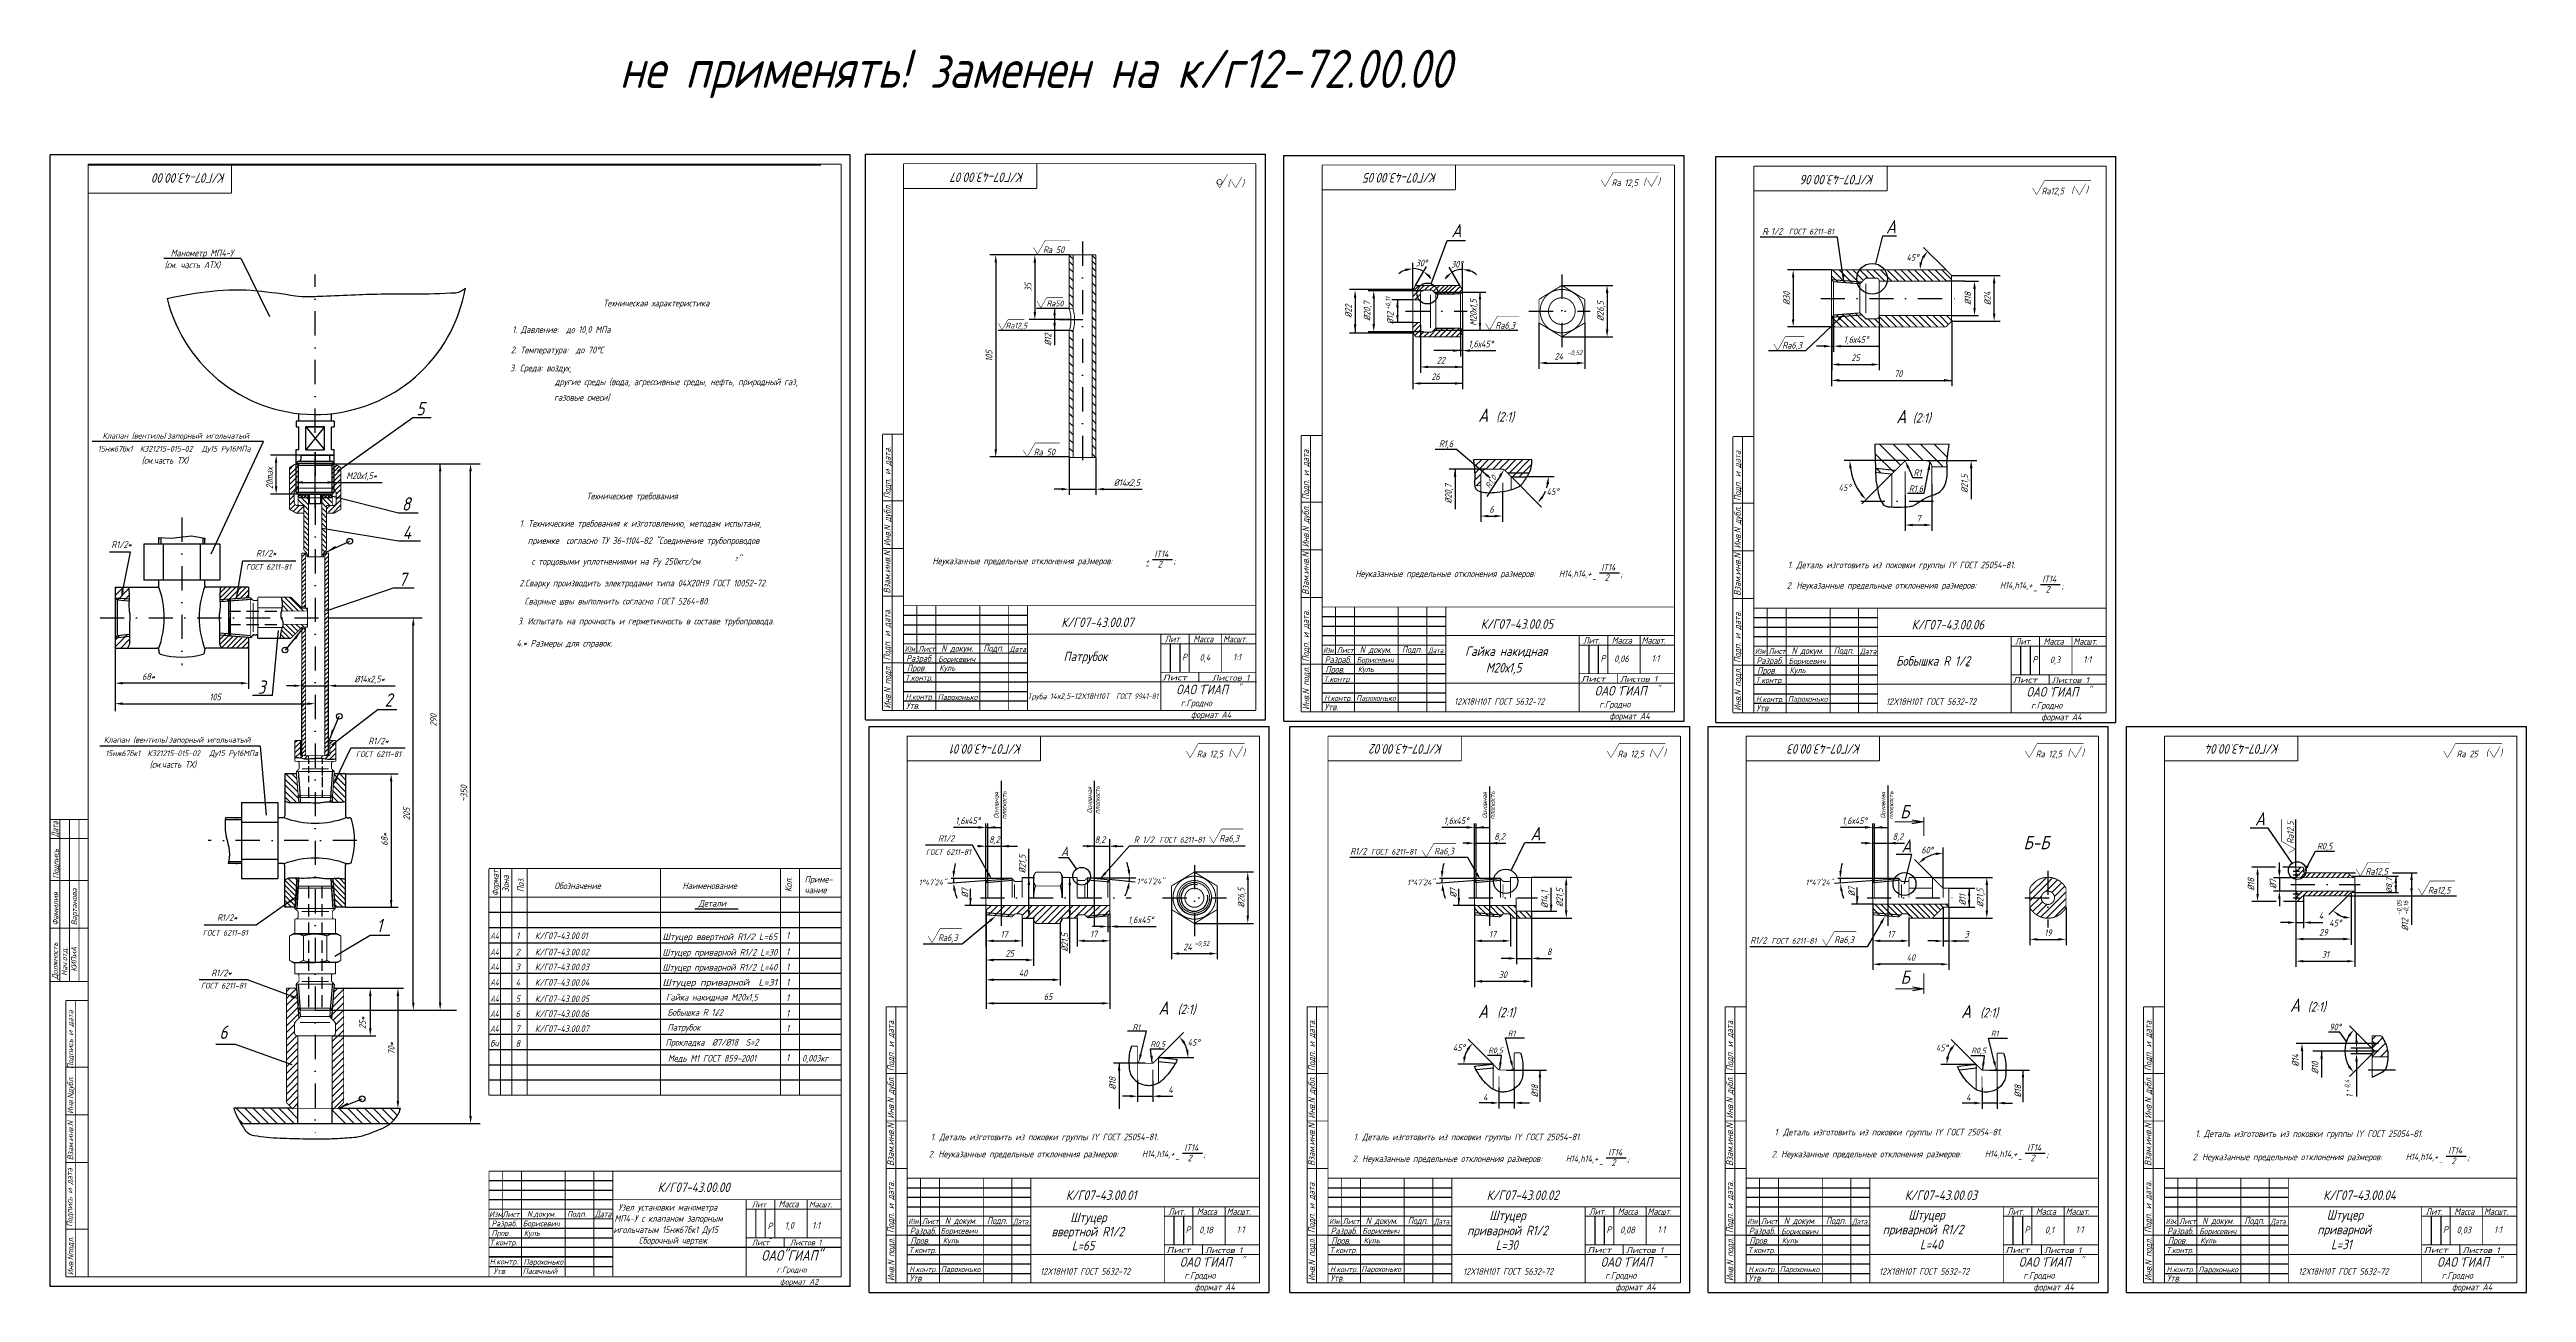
# Model space of a CAD drawing. Extents: x 952 to 2252, y 322 to 974.
import ezdxf
from ezdxf.enums import TextEntityAlignment as Align

# ---------------------------------------------------------------- set-up
doc = ezdxf.new("R2010")
doc.units = 0
doc.header["$MEASUREMENT"] = 0
doc.linetypes.add('DASHDOT', pattern=[25.4, 12.7, -6.35, 0, -6.35])
doc.linetypes.add('HIDDEN', pattern=[9.525, 6.35, -3.175])
doc.layers.get('0').update_dxf_attribs({"linetype": 'CONTINUOUS'})
doc.layers.get('DEFPOINTS').update_dxf_attribs({"linetype": 'CONTINUOUS'})
doc.styles.add('ROMANC', font='romanc', dxfattribs={"width": 0.8, "oblique": 15, "height": 3.5})
doc.dimstyles.get("Standard").update_dxf_attribs({"dimtxt": 0.18, "dimasz": 0.18, "dimexe": 0.18, "dimexo": 0.0625, "dimgap": 0.09, "dimtad": 0, "dimtih": 1, "dimtoh": 1, "dimdec": 4, "dimzin": 0, "dimdsep": 46, "dimtxsty": 'Standard', "dimcen": 0.09, "dimadec": 0, "dimazin": 0, "dimtfac": 1, "dimtdec": 4, "dimtofl": 0, "dimtmove": 0, "dimatfit": 3, "dimfxl": 0, "dimtolj": 1, "dimtzin": 0, "dimarcsym": 0})

msp = doc.modelspace()

# ---------------------------------------------------------------- texts
at = {"style": 'ROMANC', "oblique": 15, "width": 0.8}
for s, height, p in [('не применять! заменен на к/г12-72.00.00', 20, (1250.708, 953.844)), ('(', 3.5, (1569.96859, 902.09421)), (')', 3.5, (1577.46295, 902.22808)), ('(', 3.5, (1788.20959, 902.89921)), (')', 3.5, (1795.70395, 903.03308)), ('(', 3.5, (2012.87459, 898.56121)), (')', 3.5, (2020.36895, 898.69508)), ('c', 2.5, (1852.528, 876.704)), ('(см. часть АТХ)', 3.5, (1011.929, 859.197)), ('Техническая характеристика', 3.5, (1242.185, 839.091)), ('1. Давление:  до 10,0 МПа', 3.5, (1194.46928, 825.23032)), ('3. Среда: воздух,', 3.5, (1193.32428, 805.01132)), ('2. Температура:  до 70%%DС', 3.5, (1193.65128, 814.52732)), ('другие среды (вода, агрессивные среды, нефть, природный газ,', 3.5, (1216.795, 797.789)), ('газовые смеси)', 3.5, (1216.423, 789.603)), ('Технические требования', 3.5, (1233.414, 737.834)), ('1. Технические требования к изготовлению, методам испытаня,', 3.5, (1198.32328, 723.47232)), ('приемке  согласно ТУ 36-1104-82 "Соединение трубопроводов', 3.5, (1202.57128, 714.42332)), ('с торцовыми уплотнениями на Ру 250кгс/см.', 3.5, (1204.50228, 703.54532)), ('2   ', 2, (1311.32299, 705.64204)), ('"', 3.5, (1312.938, 704.874)), ('Неуказанные предельные отклонения размеров:', 3.5, (1414.99808, 703.80802)), ('-', 3.5, (1526.41131, 701.52999)), ('+', 3.5, (1526.71537, 703.85744)), ('IT14', 3.5, (1531.51737, 707.47257)), ('2', 3.5, (1533.26591, 702.05574)), (';', 3.5, (1541.48407, 703.8031)), ('IT14', 3.5, (1766.14237, 700.45457)), ('1. Деталь изготовить из поковки группы IY ГОСТ 25054-81.', 3.5, (1864.03808, 701.70702)), ('2.Сварку производить электродами типа 04Х20Н9 ГОСТ 10052-72.', 3.5, (1198.162, 692.141)), ('Неуказанные предельные отклонения размеров:', 3.5, (1636.98608, 697.10202)), ('H14,h14,+', 3.5, (1743.86837, 697.15144)), ('-', 3.5, (1761.03631, 694.51199)), ('2', 3.5, (1767.89091, 695.03774)), (';', 3.5, (1776.10907, 696.7851)), ('2.', 3.5, (1863.442, 690.884)), ('Неуказанные предельные отклонения размеров:', 3.5, (1868.45608, 690.98002)), ('H14,h14,+', 3.5, (1975.33837, 691.02944)), ('-', 3.5, (1992.50631, 688.38999)), ('IT14', 3.5, (1997.61237, 694.33257)), ('2', 3.5, (1999.36091, 688.91574)), (';', 3.5, (2007.57907, 690.6631)), ('  Сварные швы выполнить согласно ГОСТ 5264-80.', 3.5, (1196.961, 682.658)), ('4.* Размеры для справок.', 3.5, (1196.68128, 660.57432)), ('3. Испытать на прочность и герметичность в составе трубопровода.', 3.5, (1197.34628, 672.17432)), ('К/Г07-43.00.07', 5, (1482.64069, 670.80917)), ('Лит.', 3.5, (1536.93055, 662.76688)), ('Масса', 3.5, (1551.90186, 662.76688)), ('Масшт.', 3.5, (1567.55369, 662.76688)), ('К/Г07-43.00.05', 5, (1702.79669, 669.92017)), ('Лит.', 3.5, (1756.62455, 662.07788)), ('Масса', 3.5, (1771.59586, 662.07788)), ('Масшт.', 3.5, (1787.24769, 662.07788)), ('К/Г07-43.00.06', 5, (1928.98669, 669.56617)), ('Лит.', 3.5, (1983.27655, 661.52388)), ('Масса', 3.5, (1998.24786, 661.52388)), ('Масшт.', 3.5, (2013.89969, 661.52388)), ('Разраб.', 3.5, (1401.20058, 652.61635)), ('Пров.', 3.5, (1401.57128, 647.55354)), ('Борисевич', 3, (1417.95676, 652.5244)), ('Куль', 3, (1418.57938, 647.91009)), ('N докум.', 3.5, (1419.61199, 657.92612)), ('Подп.', 3.5, (1441.72282, 657.98758)), ('Патрубок ', 5, (1483.78371, 652.93043)), ('Р', 3.5, (1545.99515, 653.30781)), ('0,4', 3.5, (1555.24145, 653.10781)), ('1:1', 3.5, (1572.78399, 653.30781)), ('Разраб.', 3.5, (1620.89458, 651.92735)), ('Пров.', 3.5, (1621.26528, 646.86454)), ('Борисевич', 3, (1637.63647, 652.05299)), ('Куль', 3, (1638.27338, 647.22109)), ('N докум.', 3.5, (1639.30599, 657.23712)), ('Подп.', 3.5, (1661.41682, 657.29858)), ('Гайка накидная ', 5, (1694.62571, 655.65243)), ('М20х1,5', 5, (1705.50115, 646.96781)), ('Р', 3.5, (1765.68915, 652.61881)), ('0,06', 3.5, (1772.86545, 652.41881)), ('1:1', 3.5, (1792.47799, 652.61881)), ('Разраб.', 3.5, (1847.54658, 651.37335)), ('Борисевич', 3, (1864.39247, 651.49299)), ('N докум.', 3.5, (1865.95799, 656.68312)), ('Подп.', 3.5, (1888.06882, 656.74458)), ('Бобышка R 1/2', 5, (1920.80471, 650.55943)), ('с', 3.5, (1957.343, 649.993)), ('Р', 3.5, (1992.34115, 652.06481)), ('0,3', 3.5, (2001.58745, 651.86481)), ('1:1', 3.5, (2019.12999, 652.06481)), ('ОАО ГИАП', 5, (1542.99594, 635.55929)), ('"', 3.5, (1555.0215, 636.20144)), ('"', 3.5, (1575.32089, 637.07582)), ('ОАО ГИАП', 5, (1762.68994, 634.87029)), ('"', 3.5, (1774.7155, 635.51244)), ('"', 3.5, (1795.01489, 636.38682)), ('Пров.', 3.5, (1847.91728, 646.31054)), ('Куль', 3, (1864.92538, 646.66709)), ('ОАО ГИАП', 5, (1989.34194, 634.31629)), ('"', 3.5, (2001.3675, 634.95844)), ('"', 3.5, (2021.66689, 635.83282)), ('Утв.', 3.5, (1401.07701, 627.79623)), ('Парохонько', 3, (1417.78647, 632.55399)), ('Труба ', 3, (1464.88477, 632.92657)), ('14х2,5-12X18H10T ', 3, (1476.66277, 633.06057)), ('г.Гродно', 3.5, (1545.36522, 629.24546)), ('формат А4', 3.5, (1550.69867, 623.10588)), ('Утв.', 3.5, (1620.77101, 627.10723)), ('Парохонько', 3, (1637.37876, 632.0874)), (' 12X18Н10Т ГОСТ 5632-72', 3.5, (1686.89277, 629.99757)), ('г.Гродно', 3.5, (1765.05922, 628.55646)), ('формат А4', 3.5, (1770.39267, 622.41688)), ('Утв.', 3.5, (1847.42301, 626.55323)), ('Парохонько', 3, (1864.04376, 631.5934)), (' 12X18Н10Т ГОСТ 5632-72', 3.5, (1913.54177, 629.95957)), ('г.Гродно', 3.5, (1991.71122, 628.00246)), ('формат А4', 3.5, (1997.04467, 621.86288)), ('(', 3.5, (1570.40859, 603.09421)), (')', 3.5, (1577.90295, 603.22808)), ('(', 3.5, (1791.32459, 603.09421)), (')', 3.5, (1798.81895, 603.22808)), ('(', 3.5, (2010.81659, 603.09421)), (')', 3.5, (2018.31095, 603.22808)), ('(', 3.5, (2230.42159, 603.09421)), (')', 3.5, (2237.91595, 603.22808)), ('Обозначение  ', 3.5, (1216.55299, 533.26306)), ('Наименование  ', 3.5, (1283.77299, 533.26306)), ('Приме-  ', 3.5, (1347.89299, 536.71306)), ('чание  ', 3.5, (1347.89299, 531.08306)), ('Детали', 3.5, (1292.268, 524.121)), ('1   ', 3.5, (1196.51299, 507.03104)), ('К/Г07-43.00.01', 3.5, (1206.33299, 507.03104)), ('1', 3.5, (1338.21299, 507.21223)), ('2   ', 3.5, (1196.18299, 498.45204)), ('3   ', 3.5, (1196.18299, 490.69104)), ('К/Г07-43.00.02', 3.5, (1206.33299, 498.45204)), ('К/Г07-43.00.03', 3.5, (1206.33299, 490.69104)), ('1', 3.5, (1338.21299, 498.65623)), ('1', 3.5, (1338.21299, 490.60323)), ('4   ', 3.5, (1196.18299, 482.52204)), ('К/Г07-43.00.04', 3.5, (1206.33299, 482.52204)), ('1', 3.5, (1338.21299, 482.55023)), ('5   ', 3.5, (1196.18299, 473.94304)), ('6   ', 3.5, (1196.18299, 466.14104)), ('К/Г07-43.00.05', 3.5, (1206.33299, 473.94304)), ('К/Г07-43.00.06', 3.5, (1206.33299, 466.14104)), ('Гайка накидная М20х1,5', 3.5, (1275.159, 474.791)), ('Бобышка R 1/2', 3.5, (1275.922, 466.838)), ('c', 2.5, (1301.023, 466.586)), ('1', 3.5, (1338.21299, 474.49723)), ('1', 3.5, (1338.21299, 466.28623)), ('7   ', 3.5, (1196.18299, 458.27104)), ('К/Г07-43.00.07', 3.5, (1206.33299, 458.27104)), ('Патрубок', 3.5, (1275.922, 458.968)), ('1', 3.5, (1338.21299, 458.41623)), ('8   ', 3.5, (1196.18299, 450.48504)), ('Прокладка  %%C7/%%C18  S=2', 3.5, (1274.914, 451.105)), ('Медь М1 ГОСТ 859-2001', 3.5, (1276.154, 442.705)), ('1', 3.5, (1338.21299, 443.01723)), ('0,003кг', 3.5, (1346.60199, 442.75523)), ('1. Деталь изготовить из поковки группы IY ГОСТ 25054-81.', 3.5, (1414.17108, 401.46002)), ('1. Деталь изготовить из поковки группы IY ГОСТ 25054-81.', 3.5, (1636.15608, 401.46002)), ('1. Деталь изготовить из поковки группы IY ГОСТ 25054-81.', 3.5, (1857.05508, 403.95902)), ('1. Деталь изготовить из поковки группы IY ГОСТ 25054-81.', 3.5, (2077.95508, 403.12602)), ('2.', 3.5, (1413.079, 392.404)), ('Неуказанные предельные отклонения размеров:', 3.5, (1418.09308, 392.50002)), ('H14,h14,+', 3.5, (1524.97537, 392.54944)), ('-', 3.5, (1542.14331, 389.90999)), ('IT14', 3.5, (1547.24937, 395.85257)), ('2', 3.5, (1548.99791, 390.43574)), (';', 3.5, (1557.21607, 392.1831)), ('2.', 3.5, (1635.517, 389.947)), ('Неуказанные предельные отклонения размеров:', 3.5, (1640.53108, 390.04302)), ('H14,h14,+', 3.5, (1747.41337, 390.09244)), ('IT14', 3.5, (1769.68737, 393.39557)), ('2', 3.5, (1771.43591, 387.97874)), (';', 3.5, (1779.65407, 389.7261)), ('2.', 3.5, (1855.497, 392.404)), ('Неуказанные предельные отклонения размеров:', 3.5, (1860.51108, 392.50002)), ('H14,h14,+', 3.5, (1967.39337, 392.54944)), ('-', 3.5, (1984.56131, 389.90999)), ('IT14', 3.5, (1989.66737, 395.85257)), ('2', 3.5, (1991.41591, 390.43574)), (';', 3.5, (1999.63407, 392.1831)), ('2.', 3.5, (2076.45, 390.88)), ('Неуказанные предельные отклонения размеров:', 3.5, (2081.46408, 390.97602)), ('H14,h14,+', 3.5, (2188.34637, 391.02544)), ('IT14', 3.5, (2210.62037, 394.32857)), ('2', 3.5, (2212.36891, 388.91174)), (';', 3.5, (2220.58707, 390.6591)), ('-', 3.5, (1764.58131, 387.45299)), ('-', 3.5, (2205.51431, 388.38599)), ('Изм', 3, (1182.2734, 361.1236)), ('Лист', 3, (1189.2034, 361.1236)), ('N.докум.', 3, (1202.2234, 361.2636)), ('Подп.', 3, (1223.2234, 361.2636)), ('Узел установки манометра', 3.5, (1250.061, 364.55)), ('Лит', 3, (1320.2234, 366.2636)), ('Лит', 3, (1320.2234, 366.2636)), ('Масса', 3.5, (1334.2234, 366.2636)), ('Масшт.', 3, (1350.2234, 366.2636)), ('К/Г07-43.00.01', 5, (1484.99569, 370.11517)), ('Лит.', 3.5, (1538.82355, 362.27288)), ('Масса', 3.5, (1553.79486, 362.27288)), ('Масшт.', 3.5, (1569.44669, 362.27288)), ('К/Г07-43.00.02', 5, (1705.91169, 370.11517)), ('Штуцер ', 5, (1707.35171, 359.51643)), ('Лит.', 3.5, (1759.73955, 362.27288)), ('Масса', 3.5, (1774.71086, 362.27288)), ('Масшт.', 3.5, (1790.36269, 362.27288)), ('К/Г07-43.00.03', 5, (1925.40369, 370.11517)), ('Штуцер ', 5, (1927.27571, 359.80943)), ('Лит.', 3.5, (1979.23155, 362.27288)), ('Масса', 3.5, (1994.20286, 362.27288)), ('Масшт.', 3.5, (2009.85469, 362.27288)), ('К/Г07-43.00.04', 5, (2145.00869, 370.11517)), ('Штуцер ', 5, (2146.88071, 359.80943)), ('Лит.', 3.5, (2198.83655, 362.27288)), ('Масса', 3.5, (2213.80786, 362.27288)), ('Масшт.', 3.5, (2229.45969, 362.27288)), ('Разраб.', 3, (1183.5534, 356.2636)), ('Пров.', 3, (1183.5534, 351.2636)), ('Борисевич', 3, (1199.8934, 356.2636)), ('Куль', 3, (1200.5234, 351.2636)), ('игольчатым 15нж67бк1 Ду15', 3.5, (1247.515, 352.724)), ('МП4-У с клапаном запорным', 3.5, (1248.0533, 358.6437)), ('Р', 3.5, (1328.4714, 354.7336)), ('1,0', 3.5, (1337.4914, 355.0436)), ('1:1', 3.5, (1351.8834, 355.0436)), ('Разраб.', 3.5, (1403.09358, 352.12235)), ('Борисевич', 3, (1419.24047, 352.39299)), ('N докум.', 3.5, (1421.50499, 357.43212)), ('Подп.', 3.5, (1443.61582, 357.49358)), (' ввертной R1/2', 5, (1474.83671, 350.99443)), ('Штуцер ', 5, (1487.36871, 358.48043)), ('Р', 3.5, (1547.88815, 352.81381)), ('0,18', 3.5, (1555.06445, 352.61381)), ('1:1', 3.5, (1574.67699, 352.81381)), ('Разраб.', 3.5, (1624.00958, 352.12235)), ('Борисевич', 3, (1640.62847, 352.37699)), ('N докум.', 3.5, (1642.42099, 357.43212)), ('Подп.', 3.5, (1664.53182, 357.49358)), (' приварной R1/2', 5, (1693.02771, 351.58743)), ('Р', 3.5, (1768.80415, 352.81381)), ('0,08', 3.5, (1775.98045, 352.61381)), ('1:1', 3.5, (1795.59299, 352.81381)), ('Разраб.', 3.5, (1843.50158, 352.12235)), ('Борисевич', 3, (1860.47747, 352.11499)), ('N докум.', 3.5, (1861.91299, 357.43212)), ('Подп.', 3.5, (1884.02382, 357.49358)), (' приварной R1/2', 5, (1911.16171, 352.10143)), ('Р', 3.5, (1988.29615, 352.81381)), ('0,1', 3.5, (1998.92845, 352.61381)), ('1:1', 3.5, (2015.08499, 352.81381)), ('Разраб.', 3.5, (2063.10658, 352.12235)), ('Борисевич', 3, (2079.94847, 352.16399)), ('N докум.', 3.5, (2081.51799, 357.43212)), ('Подп.', 3.5, (2103.62882, 357.49358)), (' приварной ', 5, (2139.32171, 352.10143)), ('Р', 3.5, (2207.90115, 352.81381)), ('0,03', 3.5, (2215.07745, 352.61381)), ('1:1', 3.5, (2234.68999, 352.81381)), ('Н.контр.', 3, (1182.5534, 336.2636)), ('Т.контр.', 3, (1182.5534, 346.2636)), ('Парохонько', 3, (1200.3834, 336.1536)), (' Сборочный чертеж ', 3.5, (1258.8393, 347.1277)), ('Лист ', 3, (1320.2234, 346.2636)), ('Листов 1', 3, (1340.2234, 346.2636)), ('Пров.', 3.5, (1403.46428, 347.05954)), ('Куль', 3, (1420.47238, 347.41609)), ('L=65', 5, (1488.16215, 343.64881)), ('ОАО ГИАП', 5, (1544.88894, 335.06529)), ('"', 3.5, (1556.9145, 335.70744)), ('"', 3.5, (1577.21389, 336.58182)), ('Пров.', 3.5, (1624.38028, 347.05954)), ('Куль', 3, (1641.38838, 347.41609)), ('L=30', 5, (1710.63115, 343.91881)), ('ОАО ГИАП', 5, (1765.80494, 335.06529)), ('"', 3.5, (1777.8305, 335.70744)), ('"', 3.5, (1798.12989, 336.58182)), ('Пров.', 3.5, (1843.87228, 347.05954)), ('Куль', 3, (1860.88038, 347.41609)), ('L=40', 5, (1933.39415, 344.25781)), ('ОАО ГИАП', 5, (1985.29694, 335.06529)), ('"', 3.5, (1997.3225, 335.70744)), ('"', 3.5, (2017.62189, 336.58182)), ('Пров.', 3.5, (2063.47728, 347.05954)), ('Куль', 3, (2080.48538, 347.41609)), ('L=31', 5, (2149.15015, 344.25781)), ('ОАО ГИАП', 5, (2204.90194, 335.06529)), ('"', 3.5, (2216.9275, 335.70744)), ('"', 3.5, (2237.22689, 336.58182)), ('Утв.', 3, (1184.5534, 331.2636)), ('Пасечный', 3, (1199.9234, 331.2636)), ('г.Гродно', 3, (1333.2234, 332.0136)), ('формат А2', 3, (1334.9334, 325.6936)), ('Утв.', 3.5, (1402.97001, 327.30223)), ('Парохонько', 3, (1419.43876, 332.2764)), (' 12X18Н10Т ГОСТ 5632-72', 3.5, (1469.54277, 330.83957)), ('г.Гродно', 3.5, (1547.25822, 328.75146)), ('формат А4', 3.5, (1552.59167, 322.61188)), ('Утв.', 3.5, (1623.88601, 327.30223)), ('Парохонько', 3, (1640.13776, 332.3314)), (' 12X18Н10Т ГОСТ 5632-72', 3.5, (1691.52877, 330.83957)), ('г.Гродно', 3.5, (1768.17422, 328.75146)), ('формат А4', 3.5, (1773.50767, 322.61188)), ('Утв.', 3.5, (1843.37801, 327.30223)), ('Парохонько', 3, (1859.74876, 332.2114)), (' 12X18Н10Т ГОСТ 5632-72', 3.5, (1909.92777, 330.83957)), ('г.Гродно', 3.5, (1987.66622, 328.75146)), ('формат А4', 3.5, (1992.99967, 322.61188)), ('Утв.', 3.5, (2062.98301, 327.30223)), ('Парохонько', 3, (2079.59076, 332.0984)), (' 12X18Н10Т ГОСТ 5632-72', 3.5, (2129.99477, 330.83957)), ('г.Гродно', 3.5, (2207.27122, 328.75146)), ('формат А4', 3.5, (2212.60467, 322.61188))]:
    msp.add_text(s, height=height, dxfattribs=at).set_placement(p)
at = {"style": 'ROMANC', "oblique": 15}
for s, height, rotation, width, p in [('К/Г07-43.00.00', 5, 180, 0.8, (1043.9384, 909.0336)), ('К/Г07-43.00.07', 5, 180, 0.8, (1463.04099, 909.42323)), ('К/Г07-43.00.05', 5, 180, 0.8, (1679.78799, 909.16123)), ('К/Г07-43.00.06', 5, 180, 0.8, (1909.38699, 908.18023)), ('Подп. и дата.', 3.5, 90, 0.8, (1393.00936, 738.2354)), ('Подп. и дата.', 3.5, 90, 0.8, (1612.70336, 737.5464)), ('Подп. и дата.', 3.5, 90, 0.8, (1839.35536, 736.9924)), ('Подп. и дата.', 3.5, 90, 0.8, (1392.91126, 653.27522)), ('Подп. и дата.', 3.5, 90, 0.8, (1612.60526, 652.58622)), ('Подп. и дата.', 3.5, 90, 0.8, (1839.25726, 652.03222)), ('К/Г07-43.00.01', 5, 180, 0.8, (1461.98699, 609.35623)), ('К/Г07-43.00.02', 5, 180, 0.8, (1682.90299, 609.35623)), ('К/Г07-43.00.03', 5, 180, 0.8, (1902.39499, 609.35623)), ('К/Г07-43.00.04', 5, 180, 0.8, (2121.99999, 609.35623)), ('Подпись', 3, 90, 0.8, (956.3184, 538.7636)), ('Зона', 3.5, 90, 0.75, (1192.79299, 531.59306)), ('Поз.', 3.5, 90, 0.75, (1200.52299, 531.71306)), ('Кол.', 3.5, 90, 0.75, (1341.16299, 531.71306)), ('%%c7', 3.5, 90, 0.8, (1433.786, 528.798)), ('%%c7', 3.5, 90, 0.8, (1690.155, 528.798)), ('%%c7', 3.5, 90, 0.8, (1899.279, 529.53)), ('Фамилия', 3, 90, 0.8, (956.1184, 514.2636)), ('Вартанова', 3, 90, 0.8, (966.0454, 514.2636)), ('Должность', 3, 90, 0.8, (955.9184, 485.8636)), ('Нач.отд.', 3, 90, 0.8, (960.8384, 487.7666)), ('КИПиА', 3, 90, 0.8, (965.8354, 489.9056)), ('Взам.инв.N  Инв.Nдубл.  Подпись и дата', 3, 90, 0.8, (963.9784, 390.9636)), ('Подп. и дата.', 3.5, 90, 0.8, (1394.90236, 437.7414)), ('Подп. и дата.', 3.5, 90, 0.8, (1615.81836, 437.7414)), ('Подп. и дата.', 3.5, 90, 0.8, (1835.31036, 437.7414)), ('Подп. и дата.', 3.5, 90, 0.8, (2054.91536, 437.7414)), ('1', 3.5, 90, 0.8, (2160.593, 423.807)), ('Подпись и дата', 3, 90, 0.8, (963.5784, 355.9636)), ('Подп. и дата.', 3.5, 90, 0.8, (1394.80426, 352.78122)), ('Подп. и дата.', 3.5, 90, 0.8, (1615.72026, 352.78122)), ('Подп. и дата.', 3.5, 90, 0.8, (1835.21226, 352.78122)), ('Подп. и дата.', 3.5, 90, 0.8, (2054.81726, 352.78122)), ('Инв.Nподл.', 3, 90, 0.8, (964.0784, 330.5636))]:
    msp.add_text(s, height=height, rotation=rotation, dxfattribs=dict(at, width=width)).set_placement(p)
at = {"color": 0, "linetype": 'ByBlock', "style": 'ROMANC', "oblique": 15, "width": 0.8}
for s, height, p in [('Ra 12,5', 3.5, (1778.41359, 904.048)), ('Ra12,5', 3.5, (2003.07859, 899.71)), ('А', 7, (1918.18203, 880.925)), ('А', 7, (1690.055, 878.95)), ('R 1/2', 3.5, (1855.88603, 878.519)), ('ГОСТ 6211-81', 3, (1876.345, 878.423)), ('Манометр МП4-У', 3.5, (1031.61052, 867.182)), ('Ra 50', 3.5, (1478.59959, 868.878)), ('30%%D', 3.5, (1671.71, 861.907)), ('30%%d', 3.5, (1690.314, 861.282)), ('Ra50', 3, (1479.34959, 840.673)), ('Ra12,5', 3, (1459.05559, 829.049)), ('1,6х45%%D', 3.5, (1702.84397, 819.416)), ('Ra6,3', 3.5, (1715.649, 829.184)), ('Ra6,3', 3.5, (1866.22259, 818.752)), ('1,6х45%%D', 3.5, (1899.83003, 821.736)), ('22', 3.5, (1681.848, 810.852)), ('24', 3.5, (1743.764, 812.918)), ('-0,52', 2.5, (1752.23531, 814.836)), ('26', 3.5, (1679.087, 802.228)), ('70', 3.5, (1921.995, 803.817)), ('5', 7, (1146.243, 785.438)), ('А', 7, (1704.13, 782.009)), ('(2:1)', 5, (1715.59, 781.167)), ('А', 7, (1923.54475, 781.255)), ('(2:1)', 5, (1934.31975, 780.615)), ('Клапан (вентиль) ', 3, (996.871, 771.264)), ('запорный игольчатый', 3, (1034.9, 771.235)), ('R1,6', 3.5, (1684.5695, 767.087)), ('15нж67бк1  КЗ21215-015-02  ', 3, (1003.645, 764.391)), ('(см.часть ТХ)', 3.5, (1012.099, 758.332)), ('Ду15 Ру16МПа ', 3, (1045.204, 764.443)), ('Ra 50', 3.5, (1473.72359, 762.647)), ('М20х1,5*', 3.5, (1115.315, 750.25)), ('R1,6', 3.5, (1931.24275, 743.446)), ('R1', 3.5, (1932.06075, 751.821)), ('8', 7, (1138.712, 735.449)), ('6', 3.5, (1708.4965, 732.576)), ('7', 3.5, (1932.62782, 727.885)), ('R1/2*', 3.5, (989.31276, 714.123)), ('4', 7, (1139.094, 720.546)), ('ГОСТ 6211-81', 3, (1066.467, 702.394)), ('R1/2*', 3.5, (1065.24276, 709.525)), ('7', 7, (1136.859, 695.9)), ('68*', 3.5, (1003.484, 644.855)), ('3', 7, (1062.775, 639.29)), ('%%C14х2,5*', 3.5, (1119.49967, 643.507)), ('105', 3.5, (1038.483, 634.111)), ('2', 7, (1129.457, 632.568)), ('Клапан (вентиль) ', 3, (997.572, 611.677)), ('запорный игольчатый', 3, (1035.601, 611.648)), ('R1/2*', 3.5, (1124.19776, 610.994)), ('15нж67бк1  КЗ21215-015-02  ', 3, (1007.582, 604.573)), ('(см.часть ТХ)', 3.5, (1016.275, 598.724)), ('Ду15 Ру16МПа ', 3, (1049.141, 604.625)), ('ГОСТ 6211-81', 3, (1124.208, 604.135)), ('Ra 12,5', 3.5, (1560.61259, 604.243)), ('Ra 12,5', 3.5, (1781.52859, 604.243)), ('Ra 12,5', 3.5, (2001.02059, 604.243)), ('Ra 25', 3.5, (2220.62559, 604.243)), ('А', 7, (2111.85659, 570.145)), ('R1/2', 3.5, (1422.16076, 559.847)), ('1,6х45%%D', 3.5, (1433.51097, 569.178)), ('8,2', 3.5, (1447.46427, 559.302)), ('8,2', 3.5, (1502.94327, 559.302)), ('R 1/2', 3.5, (1525.91976, 559.162)), ('ГОСТ 6211-81', 3, (1546.001, 559.183)), ('Ra6,3', 3.5, (1570.74159, 559.94)), ('1,6х45%%D', 3.5, (1689.87997, 569.178)), ('8,2', 3.5, (1712.66627, 560.89)), ('А', 7, (1731.55, 562.364)), ('1,6х45%%D', 3.5, (1899.00397, 569.178)), ('8,2', 3.5, (1921.79027, 560.89)), ('А', 7, (1926.256, 555.951)), ('Б-Б', 7, (1994.508, 557.715)), ('ГОСТ 6211-81', 3, (1423.385, 552.716)), ('А', 5, (1484.344, 553.063)), ('R1/2', 3.5, (1638.57276, 553.077)), ('ГОСТ 6211-81', 3, (1657.051, 552.899)), ('Ra6,3', 3.5, (1683.46159, 553.198)), ('60%%D', 3.5, (1937.135, 553.771)), ('R0,5', 3.5, (2145.76759, 555.824)), ('1%%D47\'24"', 3, (1415.02, 536.776)), ('1%%D47\'24"', 3, (1529.494, 537.323)), ('1%%D47\'24"', 3, (1671.389, 536.776)), ('1%%D47\'24"', 3, (1880.513, 536.776)), ('Ra12,5', 3.5, (2173.09027, 542.60157)), ('Ra12,5', 3.5, (2205.92059, 532.682)), ('R1/2*', 3.5, (1044.76576, 518.357)), ('ГОСТ 6211-81', 3, (1043.803, 510.345)), ('1', 7, (1124.66, 514.139)), ('Ra6,3', 3.5, (1423.04659, 507.804)), ('17', 3.5, (1452.6075, 509.604)), ('17', 3.5, (1499.554, 509.632)), ('17', 3.5, (1708.9765, 509.604)), ('R1/2', 3.5, (1848.53076, 506.358)), ('ГОСТ 6211-81', 3, (1867.231, 506.093)), ('Ra6,3', 3.5, (1893.55059, 506.787)), ('17', 3.5, (1918.1005, 509.604)), ('29', 3.5, (2145.137, 510.564)), ('24', 3.5, (1548.932, 502.936)), ('-0,52', 2.5, (1556.42731, 504.723)), ('ГОСТ 6211-81', 3, (1042.821, 482.599)), ('R1/2*', 3.5, (1041.76776, 489.303)), ('А', 7, (1536.29, 470.87)), ('(2:1)', 5, (1548.418, 470.229)), ('А', 7, (1704.036, 469.144)), ('(2:1)', 5, (1716.164, 468.503)), ('А', 7, (1957.581, 469.058)), ('(2:1)', 5, (1969.709, 468.417)), ('А', 7, (2130.213, 472.339)), ('(2:1)', 5, (2141.673, 471.497)), ('6', 7, (1042.804, 458.13)), ('R1', 3, (1522.05827, 460.782)), ('R1', 3, (1719.04627, 457.526)), ('R1', 3, (1972.59127, 457.44)), ('90%%D', 3.5, (2151.297, 460.92)), ('R0,5', 3, (1533.29127, 451.872)), ('45%%D', 3.5, (1552.125, 452.788)), ('45%%D', 3.5, (1691.34, 450.037)), ('R0,5', 3, (1710.60027, 448.616)), ('45%%D', 3.5, (1944.885, 449.951)), ('R0,5', 3, (1964.14527, 448.53)), ('4', 3.5, (1539.97827, 428.055)), ('4', 3.5, (1705.17827, 424.043)), ('4', 3.5, (1958.72327, 423.957)), ('К/Г07-43.00.00', 5, (1289.6534, 376.7536))]:
    msp.add_text(s, height=height, dxfattribs=at).set_placement(p, align=Align.MIDDLE_CENTER)
for s, height, rotation, p in [('%%C18', 3.5, 90, (1958.517, 843.326)), ('%%C24', 3.5, 90, (1968.814, 843.326)), ('%%C22', 3.5, 90, (1633.362, 836.659)), ('%%C20,7', 3.5, 90, (1643.148, 836.659)), ('+0,11', 2.5, 90, (1654.097, 840.75131)), ('%%C12', 3.5, 90, (1655.285, 832.96525)), ('М20х1,5', 3.5, 90, (1698.906, 835.93976)), ('%%C12', 3.5, 90, (1475.613, 821.69957)), ('%%C20,7', 3.5, 90, (1685.823, 740.72098)), ('R1,0', 3, 57.50612957, (1708.17458, 747.08746)), ('%%C21,5', 3.5, 90, (1956.761, 746.06175)), ('290', 3.5, 90, (1153.089, 621.92)), ('~350', 3.5, 90, (1169.059, 583.3845)), ('Основная', 2.5, 90, (1497.457, 579.97909)), ('плоскость', 2.5, 90, (1501.597, 579.97909)), ('205', 3.5, 90, (1138.989, 572.75)), ('Основная', 2.5, 90, (1448.443, 577.25809)), ('плоскость', 2.5, 90, (1452.583, 577.25809)), ('Основная', 2.5, 90, (1704.812, 577.25809)), ('плоскость', 2.5, 90, (1708.952, 577.25809)), ('Основная', 2.5, 90, (1913.936, 577.25809)), ('плоскость', 2.5, 90, (1918.076, 577.25809)), ('68*', 3.5, 90, (1127.351, 559.35402)), ('Ra12,5', 3.5, 90, (2127.88443, 562.89127)), ('%%C21,5', 3.5, 90, (1462.134, 546.425)), ('%%C21,5', 3.5, 90, (1964.97, 528.722)), ('%%C18', 3.5, 90, (2107.104, 535.768)), ('%%C7', 3.5, 90, (2118.723, 535.90125)), ('%%C8,7', 3, 90, (2179.646, 535.15692)), ('%%C14,1', 3.5, 90, (1736.308, 527.86475)), ('%%C11', 3.5, 90, (1955.686, 527.66524)), ('-0,05', 2.5, 90, (2184.985, 523.51331)), ('-0,16', 2.5, 90, (2188.445, 523.51331)), ('%%C21,5', 3.5, 90, (1484.437, 505.279)), ('%%C12', 3.5, 90, (2187.93, 514.62757)), ('25*', 3.5, 90, (1115.786, 463.065)), ('70*', 3.5, 90, (1130.92, 449.65445)), ('%%C14', 3.5, 90, (2130.418, 443.34984)), ('%%C10', 3.5, 90, (2140.719, 439.52691)), ('%%C18', 3.5, 90, (1509.486, 431.25538)), ('%%C18', 3.5, 90, (1731.198, 427.24338)), ('%%C18', 3.5, 90, (1984.743, 427.15738)), ('0,4', 2.5, 90, (2157.545, 430.99876)), ('+', 2.5, 90, (2157.545, 427.32276))]:
    msp.add_text(s, height=height, rotation=rotation, dxfattribs=at).set_placement(p, align=Align.MIDDLE_CENTER)
at = {"style": 'ROMANC', "oblique": 15}
for s, rotation, width, p, p2 in [('Инв.N дубл.', 90, 0.723128, (1393.00936, 713.28748), (1393.00936, 735.46341)), ('Инв.N дубл.', 90, 0.723128, (1612.70336, 712.59848), (1612.70336, 734.77441)), ('Инв.N дубл.', 90, 0.723128, (1839.35536, 712.04448), (1839.35536, 734.22041)), ('Взам.инв.N', 90, 0.781028, (1392.91126, 688.39294), (1392.91126, 710.7824)), ('Взам.инв.N', 90, 0.781028, (1612.60526, 687.70394), (1612.60526, 710.0934)), ('Взам.инв.N', 90, 0.781028, (1839.25726, 687.14994), (1839.25726, 709.5394)), ('Инв.N подл.', 90, 0.723742, (1393.08639, 628.06416), (1393.08639, 650.74141)), ('Инв.N подл.', 90, 0.723742, (1612.78039, 627.37516), (1612.78039, 650.05241)), ('Инв.N подл.', 90, 0.723742, (1839.43239, 626.82116), (1839.43239, 649.49841)), ('Дата', 90.75565591, 0.909897, (956.2214, 560.4986), (956.1114, 568.8386)), ('Формат', 90, 0.748183, (1187.2434, 529.66173), (1187.2434, 543.25371)), ('Инв.N дубл.', 90, 0.723128, (1394.90236, 412.79348), (1394.90236, 434.96941)), ('Инв.N дубл.', 90, 0.723128, (1615.81836, 412.79348), (1615.81836, 434.96941)), ('Инв.N дубл.', 90, 0.723128, (1835.31036, 412.79348), (1835.31036, 434.96941)), ('Инв.N дубл.', 90, 0.723128, (2054.91536, 412.79348), (2054.91536, 434.96941)), ('Взам.инв.N', 90, 0.781028, (1394.80426, 387.89894), (1394.80426, 410.2884)), ('Взам.инв.N', 90, 0.781028, (1615.72026, 387.89894), (1615.72026, 410.2884)), ('Взам.инв.N', 90, 0.781028, (1835.21226, 387.89894), (1835.21226, 410.2884)), ('Взам.инв.N', 90, 0.781028, (2054.81726, 387.89894), (2054.81726, 410.2884)), ('Инв.N подл.', 90, 0.723742, (1394.97939, 327.57016), (1394.97939, 350.24741)), ('Инв.N подл.', 90, 0.723742, (1615.89539, 327.57016), (1615.89539, 350.24741)), ('Инв.N подл.', 90, 0.723742, (1835.38739, 327.57016), (1835.38739, 350.24741)), ('Инв.N подл.', 90, 0.723742, (2054.99239, 327.57016), (2054.99239, 350.24741))]:
    msp.add_text(s, height=3.5, rotation=rotation, dxfattribs=dict(at, width=width)).set_placement(p, p2, align=Align.FIT)
for s, height, width, p, p2 in [('Изм.', 3, 0.652797, (1400.4293, 657.89662), (1406.39773, 657.89662)), ('Лист', 3, 0.903967, (1407.49601, 657.90208), (1416.40655, 657.90208)), ('Дата', 3, 1.101447, (1455.48807, 657.74751), (1464.14229, 657.74751)), ('Изм.', 3, 0.652797, (1620.1233, 657.20762), (1626.09173, 657.20762)), ('Лист', 3, 0.903967, (1627.19001, 657.21308), (1636.10055, 657.21308)), ('Дата.', 3, 0.738775, (1675.18207, 657.05851), (1683.83629, 657.05851)), ('Изм.', 3, 0.652797, (1846.7753, 656.65362), (1852.74373, 656.65362)), ('Лист', 3, 0.903967, (1853.84201, 656.65908), (1862.75255, 656.65908)), ('Дата', 3, 1.101447, (1901.83407, 656.50451), (1910.48829, 656.50451)), ('Т.контр.', 3, 0.818423, (1400.75147, 642.71113), (1415.01541, 642.71113)), ('Лист', 3, 1.31911, (1535.70803, 642.84928), (1548.71068, 642.84928)), ('Листов 1', 3, 0.989332, (1561.8688, 642.74278), (1581.37278, 642.74278)), ('Т.контр.', 3, 0.818423, (1620.44547, 642.02213), (1634.70941, 642.02213)), ('Лист', 3, 1.31911, (1755.40203, 642.16028), (1768.40468, 642.16028)), ('Листов 1', 3, 0.989332, (1775.9718, 642.05378), (1795.47578, 642.05378)), ('Т.контр.', 3, 0.818423, (1847.09747, 641.46813), (1861.36141, 641.46813)), ('Лист', 3, 1.31911, (1982.05403, 641.60628), (1995.05668, 641.60628)), ('Листов 1', 3, 0.989332, (2002.6238, 641.49978), (2022.12778, 641.49978)), ('Н.контр.', 3, 0.833169, (1400.87998, 632.69458), (1415.40093, 632.69458)), ('ГОСТ 9941-81', 3, 0.678079, (1511.374, 633), (1533.46, 633)), ('Н.контр.', 3, 0.833169, (1620.57398, 632.00558), (1635.09493, 632.00558)), ('Н.контр.', 3, 0.833169, (1847.22598, 631.45158), (1861.74693, 631.45158)), ('А4', 3.5, 0.753333, (1182.80299, 507.08304), (1187.32299, 507.08304)), ('Штуцер ввертной R1/2 L=65', 3.5, 0.760787, (1273.314, 506.494), (1333.543, 506.494)), ('А4', 3.5, 0.753333, (1182.80299, 498.50404), (1187.32299, 498.50404)), ('А4', 3.5, 0.753333, (1182.80299, 490.74304), (1187.32299, 490.74304)), ('Штуцер приварной R1/2 L=30', 3.5, 0.725651, (1273.314, 498.395), (1333.543, 498.395)), ('А4', 3.5, 0.753333, (1182.80299, 482.57404), (1187.32299, 482.57404)), ('Штуцер приварной R1/2 L=40', 3.5, 0.725651, (1273.314, 490.508), (1333.543, 490.508)), ('Штуцер приварной  L=31', 3.5, 0.877121, (1273.314, 482.621), (1333.543, 482.621)), ('А4', 3.5, 0.753333, (1182.80299, 473.99504), (1187.32299, 473.99504)), ('А4', 3.5, 0.753333, (1182.80299, 466.19304), (1187.32299, 466.19304)), ('А4', 3.5, 0.753333, (1182.80299, 458.32304), (1187.32299, 458.32304)), ('бч', 3.5, 0.904, (1182.80299, 450.53704), (1187.32299, 450.53704)), ('Дата', 3.5, 0.942545, (1237.7634, 360.9236), (1246.4034, 360.9236)), ('Изм.', 3, 0.652797, (1402.3223, 357.40262), (1408.29073, 357.40262)), ('Лист', 3, 0.903967, (1409.38901, 357.40808), (1418.29955, 357.40808)), ('Дата.', 3, 0.738775, (1457.38107, 357.25351), (1466.03529, 357.25351)), ('Изм.', 3, 0.652797, (1623.2383, 357.40262), (1629.20673, 357.40262)), ('Лист', 3, 0.903967, (1630.30501, 357.40808), (1639.21555, 357.40808)), ('Дата.', 3, 0.738775, (1678.29707, 357.25351), (1686.95129, 357.25351)), ('Изм.', 3, 0.652797, (1842.7303, 357.40262), (1848.69873, 357.40262)), ('Лист', 3, 0.903967, (1849.79701, 357.40808), (1858.70755, 357.40808)), ('Дата.', 3, 0.738775, (1897.78907, 357.25351), (1906.44329, 357.25351)), ('Изм.', 3, 0.652797, (2062.3353, 357.40262), (2068.30373, 357.40262)), ('Лист', 3, 0.903967, (2069.40201, 357.40808), (2078.31255, 357.40808)), ('Дата.', 3, 0.738775, (2117.39407, 357.25351), (2126.04829, 357.25351)), ('Т.контр.', 3, 0.818423, (1402.64447, 342.21713), (1416.90841, 342.21713)), ('Лист', 3, 1.31911, (1537.60103, 342.35528), (1550.60368, 342.35528)), ('Листов 1', 3, 0.989332, (1558.1708, 342.24878), (1577.67478, 342.24878)), ('Т.контр.', 3, 0.818423, (1623.56047, 342.21713), (1637.82441, 342.21713)), ('Лист', 3, 1.31911, (1758.51703, 342.35528), (1771.51968, 342.35528)), ('Листов 1', 3, 0.989332, (1779.0868, 342.24878), (1798.59078, 342.24878)), ('Т.контр.', 3, 0.818423, (1843.05247, 342.21713), (1857.31641, 342.21713)), ('Лист', 3, 1.31911, (1978.00903, 342.35528), (1991.01168, 342.35528)), ('Листов 1', 3, 0.989332, (1998.5788, 342.24878), (2018.08278, 342.24878)), ('Т.контр.', 3, 0.818423, (2062.65747, 342.21713), (2076.92141, 342.21713)), ('Лист', 3, 1.31911, (2197.61403, 342.35528), (2210.61668, 342.35528)), ('Листов 1', 3, 0.989332, (2218.1838, 342.24878), (2237.68778, 342.24878)), ('Н.контр.', 3, 0.833169, (1402.77298, 332.20058), (1417.29393, 332.20058)), ('Н.контр.', 3, 0.833169, (1623.68898, 332.20058), (1638.20993, 332.20058)), ('Н.контр.', 3, 0.833169, (1843.18098, 332.20058), (1857.70193, 332.20058)), ('Н.контр.', 3, 0.833169, (2062.78598, 332.20058), (2077.30693, 332.20058))]:
    msp.add_text(s, height=height, dxfattribs=dict(at, width=width)).set_placement(p, p2, align=Align.FIT)
at = {"linetype": 'Continuous', "style": 'ROMANC', "oblique": 15, "width": 0.8}
for p in [(1922.983, 570.45), (1923.183, 483.574)]:
    msp.add_text('Б', height=7, dxfattribs=at).set_placement(p)
at = {"style": 'ROMANC', "oblique": 15, "width": 0.8}
msp.add_text('ОАО"ГИАП"', height=5.454545, dxfattribs=at).set_placement((1325.2234, 338.2636), (1357.2234, 338.2636), align=Align.ALIGNED)

# ---------------------------------------------------------------- blocks, each defined once
blk = doc.blocks.new('*X5')
at = {"color": 0}
for p, q in [((430.2, 1642.6), (432.2, 1644.6)), ((430.2, 1640.3), (432.2, 1642.3)), ((430.2, 1638.1), (432.2, 1640.1)), ((442.2, 1643.3), (443.6, 1644.7)), ((442.2, 1641.1), (444.2, 1643.1)), ((442.2, 1638.8), (444.2, 1640.8)), ((442.2, 1636.6), (444.2, 1638.6)), ((430.2, 1635.8), (432.2, 1637.8)), ((430.2, 1633.6), (432.2, 1635.6)), ((430.2, 1631.3), (432.2, 1633.3)), ((430.2, 1629.1), (432.2, 1631.1)), ((430.2, 1626.8), (432.2, 1628.8)), ((430.2, 1624.6), (432.2, 1626.6)), ((442.2, 1634.3), (444.2, 1636.3)), ((442.2, 1632.1), (444.2, 1634.1)), ((442.2, 1629.9), (444.2, 1631.9)), ((442.2, 1627.6), (444.2, 1629.6)), ((442.2, 1625.4), (444.2, 1627.4)), ((430.2, 1622.3), (432.2, 1624.3)), ((430.2, 1620.1), (432.2, 1622.1)), ((430.2, 1617.9), (432.2, 1619.9)), ((431.1, 1616.5), (432.2, 1617.6)), ((442.2, 1623.1), (444.2, 1625.1)), ((442.2, 1620.9), (444.2, 1622.9)), ((442.2, 1618.6), (444.2, 1620.6)), ((442.2, 1616.4), (444.2, 1618.4)), ((442.2, 1614.1), (444.2, 1616.1)), ((442.2, 1611.9), (444.2, 1613.9)), ((430.2, 1604.4), (431, 1605.1)), ((430.2, 1602.1), (432.2, 1604.1)), ((430.2, 1599.9), (432.2, 1601.9)), ((430.2, 1597.7), (432.2, 1599.7)), ((442.2, 1609.7), (443.4, 1610.8)), ((442.2, 1607.4), (444.2, 1609.4)), ((442.2, 1605.2), (444.2, 1607.2)), ((442.2, 1602.9), (444.2, 1604.9)), ((442.2, 1600.7), (444.2, 1602.7)), ((442.2, 1598.4), (444.2, 1600.4)), ((443.4, 1610.8), (444.2, 1611.7)), ((430.2, 1595.4), (432.2, 1597.4)), ((430.2, 1593.2), (432.2, 1595.2)), ((430.2, 1590.9), (432.2, 1592.9)), ((430.2, 1588.7), (432.2, 1590.7)), ((430.2, 1586.4), (432.2, 1588.4)), ((442.2, 1596.2), (444.2, 1598.2)), ((442.2, 1593.9), (444.2, 1595.9)), ((442.2, 1591.7), (444.2, 1593.7)), ((442.2, 1589.4), (444.2, 1591.4)), ((442.2, 1587.2), (444.2, 1589.2)), ((442.2, 1585), (444.2, 1587)), ((430.2, 1584.2), (432.2, 1586.2)), ((430.2, 1581.9), (432.2, 1583.9)), ((430.2, 1579.7), (432.2, 1581.7)), ((430.2, 1577.4), (432.2, 1579.4)), ((430.2, 1575.2), (432.2, 1577.2)), ((430.2, 1573), (432.2, 1575)), ((442.2, 1582.7), (444.2, 1584.7)), ((442.2, 1580.5), (444.2, 1582.5)), ((442.2, 1578.2), (444.2, 1580.2)), ((442.2, 1576), (444.2, 1578)), ((442.2, 1573.7), (444.2, 1575.7)), ((442.2, 1571.5), (444.2, 1573.5)), ((430.2, 1570.7), (432.2, 1572.7)), ((430.2, 1568.5), (432.2, 1570.5)), ((430.2, 1566.2), (432.2, 1568.2)), ((430.2, 1564), (432.2, 1566)), ((430.2, 1561.7), (432.2, 1563.7)), ((430.9, 1560.2), (432.2, 1561.5)), ((442.2, 1569.2), (444.2, 1571.2)), ((442.2, 1567), (444.2, 1569)), ((442.2, 1564.8), (444.2, 1566.8)), ((442.2, 1562.5), (444.2, 1564.5)), ((442.2, 1560.3), (444.2, 1562.3)), ((430.2, 1559.5), (430.9, 1560.2)), ((430.2, 1557.2), (432.2, 1559.2)), ((430.2, 1555), (432.2, 1557)), ((430.2, 1552.8), (432.2, 1554.8)), ((430.2, 1550.5), (432.2, 1552.5)), ((430.2, 1548.3), (432.2, 1550.3)), ((430.2, 1546), (432.2, 1548)), ((442.2, 1558), (444.2, 1560)), ((442.2, 1555.8), (444.2, 1557.8)), ((442.2, 1553.5), (444.2, 1555.5)), ((442.2, 1551.3), (444.2, 1553.3)), ((442.2, 1549), (444.2, 1551)), ((442.2, 1546.8), (444.2, 1548.8)), ((430.2, 1543.8), (432.2, 1545.8)), ((430.2, 1541.5), (432.2, 1543.5)), ((430.2, 1539.3), (432.2, 1541.3)), ((431.6, 1538.4), (432.2, 1539)), ((442.2, 1544.5), (444.2, 1546.5)), ((442.2, 1542.3), (444.2, 1544.3)), ((442.2, 1540.1), (444.2, 1542.1)), ((442.8, 1538.4), (444.2, 1539.8))]:
    blk.add_line(p, q, dxfattribs=at)
blk = doc.blocks.new('*X2')
at = {"color": 0}
for p, q in [((428.2, 376.5), (421.2, 383.4)), ((428.4, 373.1), (421.2, 380.3)), ((427.6, 370.7), (421.2, 377.1)), ((427.9, 379.9), (421.8, 386)), ((427.6, 383.3), (425, 386)), ((453.2, 373.4), (446.7, 379.9)), ((453.2, 376.6), (447, 382.8)), ((453.2, 379.7), (447.2, 385.7)), ((453.2, 382.8), (450.1, 386)), ((424.5, 370.7), (421.2, 374)), ((446.2, 371), (445.1, 372.1)), ((449.4, 370.9), (446.1, 374.3)), ((452.3, 371.2), (446.5, 377))]:
    blk.add_line(p, q, dxfattribs=at)
blk = doc.blocks.new('*X1')
at = {"color": 0}
for p, q in [((426.6, 402.4), (427.8, 403.5)), ((444.9, 401.8), (446.6, 403.5)), ((426.6, 399.7), (429.5, 402.6)), ((426.6, 397), (429.5, 399.9)), ((426.8, 394.5), (429.5, 397.2)), ((429.4, 394.4), (430.5, 395.5)), ((431.6, 393.9), (433.2, 395.5)), ((440.8, 395), (441.3, 395.5)), ((442.4, 393.9), (444, 395.5)), ((444.9, 399.1), (448, 402.2)), ((444.9, 396.4), (448, 399.5)), ((444.9, 393.7), (448, 396.8)), ((447.8, 393.9), (448, 394.1))]:
    blk.add_line(p, q, dxfattribs=at)
blk = doc.blocks.new('*D6')
at = {"color": 0, "linetype": 'ByBlock'}
for p, q in [((1052.3, 773.2), (1018.8, 773.2)), ((1021.8, 756.8), (1021.8, 769.2)), ((1051.3, 752.8), (1018.8, 752.8))]:
    blk.add_line(p, q, dxfattribs=at)
for points in [[(1021.1, 769.2), (1022.4, 769.2), (1021.8, 773.2)], [(1021.1, 756.8), (1022.4, 756.8), (1021.8, 752.8)]]:
    blk.add_solid(points, dxfattribs=at)
at = {"layer": 'DEFPOINTS', "color": 0, "linetype": 'ByBlock'}
for p in [(1021.8, 773.2), (1052.3, 773.2), (1051.3, 752.8)]:
    blk.add_point(p, dxfattribs=at)
at = {"color": 0, "linetype": 'ByBlock', "style": 'ROMANC', "oblique": 15, "width": 0.8}
blk.add_text('20max', height=3.5, rotation=90, dxfattribs=at).set_placement((1018.3, 761.2), align=Align.MIDDLE_CENTER)
blk = doc.blocks.new('*X0')
at = {"color": 0}
for p, q in [((425.7, 471.4), (419.6, 477.5)), ((420.3, 471.4), (419.6, 472.1)), ((423, 471.4), (419.9, 474.6)), ((428.4, 471.4), (421.1, 478.7)), ((431.1, 471.4), (423.8, 478.7)), ((433.2, 472), (432.3, 472.9)), ((421.1, 457.2), (419, 459.3)), ((423.8, 457.2), (419.4, 461.5)), ((425.5, 458.2), (420.1, 463.5)), ((426.8, 459.5), (421.9, 464.4)), ((428.2, 460.9), (424.6, 464.4)), ((429.5, 462.2), (427.3, 464.4)), ((431.5, 462.9), (430, 464.4)), ((433.2, 463.9), (432.7, 464.4))]:
    blk.add_line(p, q, dxfattribs=at)
blk = doc.blocks.new('*X4')
at = {"color": 0}
for p, q in [((428.2, 721), (429.5, 722.3)), ((429.2, 720.3), (428.2, 721.3)), ((431, 720.3), (429, 722.3)), ((429.3, 720.3), (431.3, 722.3)), ((432.8, 720.3), (430.8, 722.3)), ((431.1, 720.3), (433.1, 722.3)), ((433.7, 721.1), (432.6, 722.3)), ((432.9, 720.3), (433.7, 721.1)), ((440.7, 720.9), (442.1, 722.3)), ((441.8, 720.3), (440.7, 721.3)), ((443.5, 720.3), (441.5, 722.3)), ((441.9, 720.3), (443.9, 722.3)), ((445.3, 720.3), (443.3, 722.3)), ((443.7, 720.3), (445.7, 722.3)), ((446.2, 721.2), (445.1, 722.3)), ((445.5, 720.3), (446.2, 721))]:
    blk.add_line(p, q, dxfattribs=at)
blk = doc.blocks.new('*X3')
at = {"color": 0}
for p, q in [((433.7, 689.7), (428.2, 695.2)), ((428.7, 692), (428.2, 692.5)), ((433.7, 692.4), (430.1, 696)), ((433.7, 687), (431.2, 689.5)), ((433.7, 695.1), (432.8, 696)), ((443.2, 691), (440.7, 693.5)), ((443.2, 688.3), (440.7, 690.8)), ((444.9, 692), (440.9, 696)), ((446.2, 693.4), (443.6, 696)), ((433.7, 684.3), (431.2, 686.8)), ((433.7, 681.6), (431.2, 684.1)), ((433.7, 678.9), (431.2, 681.4)), ((433.7, 676.2), (431.2, 678.7)), ((443.2, 685.6), (440.7, 688.1)), ((443.2, 682.9), (440.7, 685.4)), ((443.2, 680.2), (440.7, 682.7)), ((443.2, 677.5), (440.7, 680)), ((443.2, 674.8), (440.7, 677.3)), ((433.7, 673.5), (431.2, 676)), ((433.7, 670.9), (431.2, 673.4)), ((433.7, 668.2), (431.2, 670.7)), ((433.7, 665.5), (432.9, 666.3)), ((443.2, 672.1), (440.7, 674.6)), ((443.2, 669.4), (440.7, 671.9)), ((442.3, 667.7), (440.7, 669.2)), ((441.6, 665.7), (440.7, 666.5))]:
    blk.add_line(p, q, dxfattribs=at)
blk = doc.blocks.new('*D23')
at = {"color": 0, "linetype": 'ByBlock'}
for p, q in [((2142.9, 872), (2121.8, 872)), ((2124.8, 868), (2124.8, 842.1)), ((2143.8, 838.1), (2121.8, 838.1))]:
    blk.add_line(p, q, dxfattribs=at)
for points in [[(2124.1, 868), (2125.5, 868), (2124.8, 872)], [(2124.1, 842.1), (2125.5, 842.1), (2124.8, 838.1)]]:
    blk.add_solid(points, dxfattribs=at)
at = {"layer": 'DEFPOINTS', "color": 0, "linetype": 'ByBlock'}
for p in [(2142.9, 872), (2124.8, 838.1), (2143.8, 838.1)]:
    blk.add_point(p, dxfattribs=at)
at = {"color": 0, "linetype": 'ByBlock', "style": 'ROMANC', "oblique": 15, "width": 0.8}
blk.add_text('35', height=3.5, rotation=90, dxfattribs=at).set_placement((2121.3, 855), align=Align.MIDDLE_CENTER)
blk = doc.blocks.new('*D33')
at = {"color": 0, "linetype": 'ByBlock'}
for p, q in [((1486.8, 866.2), (1445.2, 866.2)), ((1448.2, 862.2), (1448.2, 764.1)), ((1487, 760.1), (1445.2, 760.1))]:
    blk.add_line(p, q, dxfattribs=at)
for points in [[(1447.6, 862.2), (1448.9, 862.2), (1448.2, 866.2)], [(1447.6, 764.1), (1448.9, 764.1), (1448.2, 760.1)]]:
    blk.add_solid(points, dxfattribs=at)
at = {"layer": 'DEFPOINTS', "color": 0, "linetype": 'ByBlock'}
for p in [(1486.8, 866.2), (1448.2, 760.1), (1487, 760.1)]:
    blk.add_point(p, dxfattribs=at)
at = {"color": 0, "linetype": 'ByBlock', "style": 'ROMANC', "oblique": 15, "width": 0.8}
blk.add_text('105', height=3.5, rotation=90, dxfattribs=at).set_placement((1444.7, 813.1), align=Align.MIDDLE_CENTER)
blk = doc.blocks.new('*D20')
at = {"color": 0, "linetype": 'ByBlock'}
for p, q in [((2099.2, 526.4), (2099.2, 476.2)), ((2164.2, 526.2), (2164.2, 476.2)), ((2103.2, 479.2), (2160.2, 479.2))]:
    blk.add_line(p, q, dxfattribs=at)
for points in [[(2103.2, 479.8), (2103.2, 478.5), (2099.2, 479.2)], [(2160.2, 479.8), (2160.2, 478.5), (2164.2, 479.2)]]:
    blk.add_solid(points, dxfattribs=at)
at = {"layer": 'DEFPOINTS', "color": 0, "linetype": 'ByBlock'}
for p in [(2099.2, 526.4), (2164.2, 526.2), (2164.2, 479.2)]:
    blk.add_point(p, dxfattribs=at)
at = {"color": 0, "linetype": 'ByBlock', "style": 'ROMANC', "oblique": 15, "width": 0.8}
blk.add_text('65', height=3.5, dxfattribs=at).set_placement((2131.7, 482.7), align=Align.MIDDLE_CENTER)
blk = doc.blocks.new('*X7')
at = {"color": 0}
for p, q in [((1100.9, 382.5), (1103.6, 385.2)), ((1102.2, 380.1), (1103.1, 381.1)), ((1103.1, 381.1), (1107.2, 385.2)), ((1105.5, 379.9), (1106.4, 380.8)), ((1106.4, 380.8), (1110.8, 385.2)), ((1108.8, 379.6), (1109.8, 380.6)), ((1109.8, 380.6), (1114.4, 385.2)), ((1112.2, 379.4), (1113.1, 380.3)), ((1113.1, 380.3), (1118, 385.2)), ((1117.1, 380.7), (1121.6, 385.2)), ((1119.9, 379.9), (1125.1, 385.2)), ((1122, 378.5), (1128.7, 385.2)), ((1125.6, 378.5), (1132.3, 385.2)), ((1126.8, 376), (1135.9, 385.2)), ((1130, 375.7), (1139.5, 385.2)), ((1133.6, 375.7), (1143.1, 385.2)), ((1137.2, 375.7), (1146.7, 385.2)), ((1143.6, 378.5), (1150.3, 385.2)), ((1147.2, 378.5), (1153.9, 385.2)), ((1152.5, 380.2), (1157.5, 385.2)), ((1154.6, 378.7), (1155.7, 379.8)), ((1155.7, 379.8), (1161.1, 385.2)), ((1158.6, 379.1), (1159.7, 380.2)), ((1159.7, 380.2), (1164.7, 385.2)), ((1162.5, 379.5), (1163.6, 380.6)), ((1163.6, 380.6), (1166, 382.9))]:
    blk.add_line(p, q, dxfattribs=at)
blk = doc.blocks.new('*D18')
at = {"color": 0, "linetype": 'ByBlock'}
for p, q in [((2099.2, 526.6), (2099.2, 498.9)), ((2124.1, 523.9), (2124.1, 498.9)), ((2120.1, 501.9), (2103.2, 501.9))]:
    blk.add_line(p, q, dxfattribs=at)
for points in [[(2103.2, 502.6), (2103.2, 501.2), (2099.2, 501.9)], [(2120.1, 502.6), (2120.1, 501.2), (2124.1, 501.9)]]:
    blk.add_solid(points, dxfattribs=at)
at = {"layer": 'DEFPOINTS', "color": 0, "linetype": 'ByBlock'}
for p in [(2099.2, 526.6), (2124.1, 523.9), (2099.2, 501.9)]:
    blk.add_point(p, dxfattribs=at)
at = {"color": 0, "linetype": 'ByBlock', "style": 'ROMANC', "oblique": 15, "width": 0.8}
blk.add_text('25', height=3.5, dxfattribs=at).set_placement((2111.6, 505.4), align=Align.MIDDLE_CENTER)
blk = doc.blocks.new('*D19')
at = {"color": 0, "linetype": 'ByBlock'}
for p, q in [((2099.2, 527.9), (2099.2, 488.5)), ((2138.1, 521.1), (2138.1, 488.5)), ((2134.1, 491.5), (2103.2, 491.5))]:
    blk.add_line(p, q, dxfattribs=at)
for points in [[(2103.2, 492.2), (2103.2, 490.8), (2099.2, 491.5)], [(2134.1, 492.2), (2134.1, 490.8), (2138.1, 491.5)]]:
    blk.add_solid(points, dxfattribs=at)
at = {"layer": 'DEFPOINTS', "color": 0, "linetype": 'ByBlock'}
for p in [(2099.2, 527.9), (2138.1, 521.1), (2099.2, 491.5)]:
    blk.add_point(p, dxfattribs=at)
at = {"color": 0, "linetype": 'ByBlock', "style": 'ROMANC', "oblique": 15, "width": 0.8}
blk.add_text('40', height=3.5, dxfattribs=at).set_placement((2118.6, 495), align=Align.MIDDLE_CENTER)
blk = doc.blocks.new('*D22')
at = {"color": 0, "linetype": 'ByBlock'}
for p, q in [((2208.5, 548.1), (2239.6, 548.1)), ((2236.6, 544.1), (2236.6, 525.1)), ((2208.5, 521.1), (2239.6, 521.1))]:
    blk.add_line(p, q, dxfattribs=at)
for points in [[(2235.9, 544.1), (2237.2, 544.1), (2236.6, 548.1)], [(2235.9, 525.1), (2237.2, 525.1), (2236.6, 521.1)]]:
    blk.add_solid(points, dxfattribs=at)
at = {"layer": 'DEFPOINTS', "color": 0, "linetype": 'ByBlock'}
for p in [(2208.5, 548.1), (2208.5, 521.1), (2236.6, 521.1)]:
    blk.add_point(p, dxfattribs=at)
at = {"color": 0, "linetype": 'ByBlock', "style": 'ROMANC', "oblique": 15, "width": 0.8}
blk.add_text('%%C26,5', height=3.5, rotation=90, dxfattribs=at).set_placement((2233.1, 534.6), align=Align.MIDDLE_CENTER)
blk = doc.blocks.new('*D32')
at = {"color": 0, "linetype": 'ByBlock'}
for p, q in [((2163.1, 525.1), (2163.1, 516.5)), ((2164.2, 526.2), (2164.2, 516.5)), ((2159.1, 519.5), (2155.1, 519.5)), ((2163.1, 519.5), (2164.2, 519.5)), ((2168.2, 519.5), (2172.2, 519.5)), ((2172.2, 519.5), (2188.5, 519.5))]:
    blk.add_line(p, q, dxfattribs=at)
for points in [[(2159.1, 520.1), (2159.1, 518.8), (2163.1, 519.5)], [(2168.2, 520.1), (2168.2, 518.8), (2164.2, 519.5)]]:
    blk.add_solid(points, dxfattribs=at)
at = {"layer": 'DEFPOINTS', "color": 0, "linetype": 'ByBlock'}
for p in [(2163.1, 525.1), (2164.2, 526.2), (2164.2, 519.5)]:
    blk.add_point(p, dxfattribs=at)
at = {"color": 0, "linetype": 'ByBlock', "style": 'ROMANC', "oblique": 15, "width": 0.8}
blk.add_text('1,6x45%%D', height=3.5, dxfattribs=at).set_placement((2180.4, 523), align=Align.MIDDLE_CENTER)
blk = doc.blocks.new('*D21')
at = {"color": 0, "linetype": 'ByBlock'}
for p, q in [((2142.9, 765.9), (2142.9, 746)), ((2156.9, 765.7), (2156.9, 746)), ((2138.9, 749), (2134.9, 749)), ((2142.9, 749), (2156.9, 749)), ((2160.9, 749), (2164.9, 749)), ((2164.9, 749), (2181.2, 749))]:
    blk.add_line(p, q, dxfattribs=at)
for points in [[(2138.9, 749.7), (2138.9, 748.4), (2142.9, 749)], [(2160.9, 749.7), (2160.9, 748.4), (2156.9, 749)]]:
    blk.add_solid(points, dxfattribs=at)
at = {"layer": 'DEFPOINTS', "color": 0, "linetype": 'ByBlock'}
for p in [(2142.9, 765.9), (2156.9, 765.7), (2156.9, 749)]:
    blk.add_point(p, dxfattribs=at)
at = {"color": 0, "linetype": 'ByBlock', "style": 'ROMANC', "oblique": 15, "width": 0.8}
blk.add_text('%%C14х2,5', height=3.5, dxfattribs=at).set_placement((2173.1, 752.5), align=Align.MIDDLE_CENTER)
blk = doc.blocks.new('*X9')
at = {"color": 0}
for p, q in [((433.7, 689.7), (428.2, 695.2)), ((428.7, 692), (428.2, 692.5)), ((433.7, 692.4), (430.1, 696)), ((433.7, 687), (431.2, 689.5)), ((433.7, 695.1), (432.8, 696)), ((443.2, 691), (440.7, 693.5)), ((443.2, 688.3), (440.7, 690.8)), ((444.9, 692), (440.9, 696)), ((446.2, 693.4), (443.6, 696)), ((433.7, 684.3), (431.2, 686.8)), ((433.7, 681.6), (431.2, 684.1)), ((433.7, 678.9), (431.2, 681.4)), ((433.7, 676.2), (431.2, 678.7)), ((443.2, 685.6), (440.7, 688.1)), ((443.2, 682.9), (440.7, 685.4)), ((443.2, 680.2), (440.7, 682.7)), ((443.2, 677.5), (440.7, 680)), ((443.2, 674.8), (440.7, 677.3)), ((433.7, 673.5), (431.2, 676)), ((433.7, 670.9), (431.2, 673.4)), ((433.7, 668.2), (431.2, 670.7)), ((433.7, 665.5), (432.9, 666.3)), ((443.2, 672.1), (440.7, 674.6)), ((443.2, 669.4), (440.7, 671.9)), ((442.3, 667.7), (440.7, 669.2)), ((441.6, 665.7), (440.7, 666.5))]:
    blk.add_line(p, q, dxfattribs=at)
blk = doc.blocks.new('*D28')
at = {"color": 0, "linetype": 'ByBlock'}
for p, q in [((2782.7, 521.6), (2778.7, 521.6)), ((2786.7, 532.6), (2786.7, 518.6)), ((2786.7, 521.6), (2790.7, 521.6)), ((2790.7, 532.6), (2790.7, 518.6)), ((2794.7, 521.6), (2798.7, 521.6)), ((2798.7, 521.6), (2800.9, 521.6))]:
    blk.add_line(p, q, dxfattribs=at)
for points in [[(2782.7, 522.2), (2782.7, 520.9), (2786.7, 521.6)], [(2794.7, 522.2), (2794.7, 520.9), (2790.7, 521.6)]]:
    blk.add_solid(points, dxfattribs=at)
at = {"layer": 'DEFPOINTS', "color": 0, "linetype": 'ByBlock'}
for p in [(2786.7, 532.6), (2790.7, 532.6), (2790.7, 521.6)]:
    blk.add_point(p, dxfattribs=at)
at = {"color": 0, "linetype": 'ByBlock', "style": 'ROMANC', "oblique": 15, "width": 0.8}
blk.add_text('4', height=3.5, dxfattribs=at).set_placement((2799.9, 525.1), align=Align.MIDDLE_CENTER)
blk = doc.blocks.new('*D11')
at = {"color": 0, "linetype": 'ByBlock'}
for p, q in [((2817.7, 541.6), (2817.7, 498.3)), ((2786.7, 532.6), (2786.7, 498.3)), ((2790.7, 501.3), (2813.7, 501.3))]:
    blk.add_line(p, q, dxfattribs=at)
for points in [[(2790.7, 501.9), (2790.7, 500.6), (2786.7, 501.3)], [(2813.7, 501.9), (2813.7, 500.6), (2817.7, 501.3)]]:
    blk.add_solid(points, dxfattribs=at)
at = {"layer": 'DEFPOINTS', "color": 0, "linetype": 'ByBlock'}
for p in [(2817.7, 541.6), (2786.7, 532.6), (2817.7, 501.3)]:
    blk.add_point(p, dxfattribs=at)
at = {"color": 0, "linetype": 'ByBlock', "style": 'ROMANC', "oblique": 15, "width": 0.8}
blk.add_text('31', height=3.5, dxfattribs=at).set_placement((2802.2, 504.8), align=Align.MIDDLE_CENTER)
blk = doc.blocks.new('*D26')
at = {"color": 0, "linetype": 'ByBlock'}
for p, q in [((2401.4, 856), (2428.2, 856)), ((2425.2, 852), (2425.2, 833)), ((2401.4, 829), (2428.2, 829))]:
    blk.add_line(p, q, dxfattribs=at)
for points in [[(2424.5, 852), (2425.9, 852), (2425.2, 856)], [(2424.5, 833), (2425.9, 833), (2425.2, 829)]]:
    blk.add_solid(points, dxfattribs=at)
at = {"layer": 'DEFPOINTS', "color": 0, "linetype": 'ByBlock'}
for p in [(2401.4, 856), (2401.4, 829), (2425.2, 829)]:
    blk.add_point(p, dxfattribs=at)
at = {"color": 0, "linetype": 'ByBlock', "style": 'ROMANC', "oblique": 15, "width": 0.8}
blk.add_text('%%C26,5', height=3.5, rotation=90, dxfattribs=at).set_placement((2421.7, 842.5), align=Align.MIDDLE_CENTER)
blk = doc.blocks.new('*D31')
at = {"color": 0, "linetype": 'ByBlock'}
for p, q in [((2763.6, 864.2), (2740.4, 864.2)), ((2743.4, 860.2), (2743.4, 838.2)), ((2763.6, 834.2), (2740.4, 834.2))]:
    blk.add_line(p, q, dxfattribs=at)
for points in [[(2742.7, 860.2), (2744, 860.2), (2743.4, 864.2)], [(2742.7, 838.2), (2744, 838.2), (2743.4, 834.2)]]:
    blk.add_solid(points, dxfattribs=at)
at = {"layer": 'DEFPOINTS', "color": 0, "linetype": 'ByBlock'}
for p in [(2763.6, 864.2), (2743.4, 834.2), (2763.6, 834.2)]:
    blk.add_point(p, dxfattribs=at)
at = {"color": 0, "linetype": 'ByBlock', "style": 'ROMANC', "oblique": 15, "width": 0.8}
blk.add_text('%%C30', height=3.5, rotation=90, dxfattribs=at).set_placement((2739.9, 849.2), align=Align.MIDDLE_CENTER)
blk = doc.blocks.new('*D17')
at = {"color": 0, "linetype": 'ByBlock'}
for p, q in [((2367.2, 527.5), (2367.2, 499.7)), ((2375.1, 527.5), (2375.1, 499.7)), ((2363.2, 502.7), (2359.2, 502.7)), ((2367.2, 502.7), (2375.1, 502.7)), ((2379.1, 502.7), (2383.1, 502.7)), ((2383.1, 502.7), (2385.6, 502.7))]:
    blk.add_line(p, q, dxfattribs=at)
for points in [[(2363.2, 503.4), (2363.2, 502.1), (2367.2, 502.7)], [(2379.1, 503.4), (2379.1, 502.1), (2375.1, 502.7)]]:
    blk.add_solid(points, dxfattribs=at)
at = {"layer": 'DEFPOINTS', "color": 0, "linetype": 'ByBlock'}
for p in [(2367.2, 527.5), (2375.1, 527.5), (2375.1, 502.7)]:
    blk.add_point(p, dxfattribs=at)
at = {"color": 0, "linetype": 'ByBlock', "style": 'ROMANC', "oblique": 15, "width": 0.8}
blk.add_text('8', height=3.5, dxfattribs=at).set_placement((2384.4, 506.2), align=Align.MIDDLE_CENTER)
blk = doc.blocks.new('*D16')
at = {"color": 0, "linetype": 'ByBlock'}
for p, q in [((2345.2, 530.6), (2345.2, 487.7)), ((2375.1, 523.9), (2375.1, 487.7)), ((2349.2, 490.7), (2371.1, 490.7))]:
    blk.add_line(p, q, dxfattribs=at)
for points in [[(2349.2, 491.4), (2349.2, 490), (2345.2, 490.7)], [(2371.1, 491.4), (2371.1, 490), (2375.1, 490.7)]]:
    blk.add_solid(points, dxfattribs=at)
at = {"layer": 'DEFPOINTS', "color": 0, "linetype": 'ByBlock'}
for p in [(2345.2, 530.6), (2375.1, 523.9), (2375.1, 490.7)]:
    blk.add_point(p, dxfattribs=at)
at = {"color": 0, "linetype": 'ByBlock', "style": 'ROMANC', "oblique": 15, "width": 0.8}
blk.add_text('30', height=3.5, dxfattribs=at).set_placement((2360.1, 494.2), align=Align.MIDDLE_CENTER)
blk = doc.blocks.new('*X8')
at = {"color": 0}
for p, q in [((1559.4, 386.2), (1555, 390.6)), ((1561.4, 387.3), (1558.1, 390.6)), ((1561.4, 390.5), (1561.3, 390.6)), ((1566.2, 385.6), (1561.4, 390.5)), ((1568.9, 386.1), (1564.4, 390.6)), ((1574.3, 383.9), (1567.6, 390.6)), ((1577.4, 383.9), (1570.7, 390.6)), ((1575.3, 389.1), (1573.9, 390.6)), ((1556, 386.4), (1553.3, 389.1)), ((1557.1, 385.3), (1556, 386.4)), ((1560.5, 385.1), (1559.4, 386.2)), ((1562.8, 385.9), (1561.4, 387.3)), ((1563.9, 384.8), (1562.8, 385.9)), ((1567.1, 384.7), (1566.2, 385.6)), ((1580.6, 383.9), (1577, 387.5)), ((1583.3, 384.3), (1580.1, 387.5)), ((1583.3, 387.4), (1583.2, 387.5))]:
    blk.add_line(p, q, dxfattribs=at)
blk = doc.blocks.new('*D25')
at = {"color": 0, "linetype": 'ByBlock'}
for p, q in [((2375.2, 545.3), (2396.4, 545.3)), ((2393.4, 527.9), (2393.4, 541.3)), ((2375.2, 523.9), (2396.4, 523.9))]:
    blk.add_line(p, q, dxfattribs=at)
for points in [[(2392.7, 541.3), (2394, 541.3), (2393.4, 545.3)], [(2392.7, 527.9), (2394, 527.9), (2393.4, 523.9)]]:
    blk.add_solid(points, dxfattribs=at)
at = {"layer": 'DEFPOINTS', "color": 0, "linetype": 'ByBlock'}
for p in [(2375.2, 545.3), (2393.4, 545.3), (2375.2, 523.9)]:
    blk.add_point(p, dxfattribs=at)
at = {"color": 0, "linetype": 'ByBlock', "style": 'ROMANC', "oblique": 15, "width": 0.8}
blk.add_text('%%C21,5', height=3.5, rotation=90, dxfattribs=at).set_placement((2389.9, 534.6), align=Align.MIDDLE_CENTER)
blk = doc.blocks.new('*D24')
at = {"color": 0, "linetype": 'ByBlock'}
for p, q in [((2374.9, 755.6), (2390.8, 739.6)), ((2383.2, 755.6), (2397.4, 755.6))]:
    blk.add_line(p, q, dxfattribs=at)
for start, end in [(326.7662, 337.006), (342.2395, 348.2338)]:
    blk.add_arc((2374.9, 755.6), 19.5, start, end, dxfattribs=at)
for points in [[(2393.3, 751.7), (2394.7, 751.5), (2394.4, 755.6)], [(2391.7, 744.5), (2390.7, 745.3), (2388.7, 741.8)]]:
    blk.add_solid(points, dxfattribs=at)
at = {"layer": 'DEFPOINTS', "color": 0, "linetype": 'ByBlock'}
for p in [(2371.5, 759), (2374.9, 755.6), (2374.9, 755.6), (2383.2, 755.6), (2389.8, 743)]:
    blk.add_point(p, dxfattribs=at)
at = {"color": 0, "linetype": 'ByBlock', "style": 'ROMANC', "oblique": 15, "width": 0.8}
blk.add_text('45%%D', height=3.5, dxfattribs=at).set_placement((2396.6, 747.8), align=Align.MIDDLE_CENTER)
blk = doc.blocks.new('*D15')
at = {"color": 0, "linetype": 'ByBlock'}
for p, q in [((2601.6, 529.6), (2601.6, 508.9)), ((2604.6, 529.6), (2604.6, 508.9)), ((2597.6, 511.9), (2593.6, 511.9)), ((2601.6, 511.9), (2604.6, 511.9)), ((2608.6, 511.9), (2612.6, 511.9)), ((2612.6, 511.9), (2615.1, 511.9))]:
    blk.add_line(p, q, dxfattribs=at)
for points in [[(2597.6, 512.5), (2597.6, 511.2), (2601.6, 511.9)], [(2608.6, 512.5), (2608.6, 511.2), (2604.6, 511.9)]]:
    blk.add_solid(points, dxfattribs=at)
at = {"layer": 'DEFPOINTS', "color": 0, "linetype": 'ByBlock'}
for p in [(2601.6, 529.6), (2604.6, 529.6), (2604.6, 511.9)]:
    blk.add_point(p, dxfattribs=at)
at = {"color": 0, "linetype": 'ByBlock', "style": 'ROMANC', "oblique": 15, "width": 0.8}
blk.add_text('3', height=3.5, dxfattribs=at).set_placement((2613.9, 515.4), align=Align.MIDDLE_CENTER)
blk = doc.blocks.new('*D14')
at = {"color": 0, "linetype": 'ByBlock'}
for p, q in [((2564.6, 531.3), (2564.6, 496.7)), ((2604.6, 529.6), (2604.6, 496.7)), ((2600.6, 499.7), (2568.6, 499.7))]:
    blk.add_line(p, q, dxfattribs=at)
for points in [[(2568.6, 500.3), (2568.6, 499), (2564.6, 499.7)], [(2600.6, 500.3), (2600.6, 499), (2604.6, 499.7)]]:
    blk.add_solid(points, dxfattribs=at)
at = {"layer": 'DEFPOINTS', "color": 0, "linetype": 'ByBlock'}
for p in [(2564.6, 531.3), (2604.6, 529.6), (2564.6, 499.7)]:
    blk.add_point(p, dxfattribs=at)
at = {"color": 0, "linetype": 'ByBlock', "style": 'ROMANC', "oblique": 15, "width": 0.8}
blk.add_text('40', height=3.5, dxfattribs=at).set_placement((2584.6, 503.2), align=Align.MIDDLE_CENTER)
blk = doc.blocks.new('*X10')
at = {"color": 0}
for p, q in [((1661, 396.6), (1669.7, 405.3)), ((1670.5, 402.5), (1673, 405)), ((1670.5, 398.9), (1675.6, 404)), ((1661, 389.4), (1666.2, 394.6)), ((1661, 393), (1662.6, 394.6)), ((1662, 401.2), (1663.9, 403)), ((1662.5, 387.3), (1667.7, 392.5)), ((1662.6, 394.6), (1670.5, 402.5)), ((1664.5, 385.7), (1669.9, 391.1)), ((1666.2, 394.6), (1667.1, 395.5)), ((1669.5, 397.9), (1670.5, 398.9)), ((1670.5, 388.1), (1677, 394.6)), ((1670.5, 384.5), (1680, 394)), ((1672.6, 397.4), (1677.7, 402.5)), ((1673.9, 395.2), (1679.4, 400.6)), ((1674, 384.4), (1680, 390.4)), ((1677, 394.6), (1680, 397.6)), ((1666.8, 384.5), (1670.5, 388.1)), ((1669.8, 383.8), (1670.5, 384.5))]:
    blk.add_line(p, q, dxfattribs=at)
blk = doc.blocks.new('*D13')
at = {"color": 0, "linetype": 'ByBlock'}
for p, q in [((2647.1, 529.5), (2647.1, 509.7)), ((2666.1, 529.5), (2666.1, 509.7)), ((2651.1, 512.7), (2662.1, 512.7))]:
    blk.add_line(p, q, dxfattribs=at)
for points in [[(2651.1, 513.4), (2651.1, 512.1), (2647.1, 512.7)], [(2662.1, 513.4), (2662.1, 512.1), (2666.1, 512.7)]]:
    blk.add_solid(points, dxfattribs=at)
at = {"layer": 'DEFPOINTS', "color": 0, "linetype": 'ByBlock'}
for p in [(2647.1, 529.5), (2666.1, 529.5), (2666.1, 512.7)]:
    blk.add_point(p, dxfattribs=at)
at = {"color": 0, "linetype": 'ByBlock', "style": 'ROMANC', "oblique": 15, "width": 0.8}
blk.add_text('19', height=3.5, dxfattribs=at).set_placement((2656.6, 516.2), align=Align.MIDDLE_CENTER)
blk = doc.blocks.new('*D27')
at = {"color": 0, "linetype": 'ByBlock'}
for p, q in [((2802.2, 764), (2770.1, 764)), ((2795.1, 757), (2779.5, 741.4))]:
    blk.add_line(p, q, dxfattribs=at)
blk.add_arc((2802.2, 764), 29, 187.8973, 217.1027, dxfattribs=at)
for points in [[(2772.8, 760), (2774.1, 760.1), (2773.1, 764)], [(2779.5, 747), (2778.5, 746.1), (2781.6, 743.5)]]:
    blk.add_solid(points, dxfattribs=at)
at = {"layer": 'DEFPOINTS', "color": 0, "linetype": 'ByBlock'}
for p in [(2773.2, 761.8), (2795.1, 757), (2801.6, 763.5), (2803, 764), (2813, 764)]:
    blk.add_point(p, dxfattribs=at)
at = {"color": 0, "linetype": 'ByBlock', "style": 'ROMANC', "oblique": 15, "width": 0.8}
blk.add_text('45%%D', height=3.5, dxfattribs=at).set_placement((2770.4, 749.9), align=Align.MIDDLE_CENTER)
blk = doc.blocks.new('*D30')
at = {"color": 0, "linetype": 'ByBlock'}
for p, q in [((2763.6, 839.4), (2763.6, 811.5)), ((2788.6, 840.2), (2788.6, 811.5)), ((2767.6, 814.5), (2784.6, 814.5))]:
    blk.add_line(p, q, dxfattribs=at)
for points in [[(2767.6, 815.1), (2767.6, 813.8), (2763.6, 814.5)], [(2784.6, 815.1), (2784.6, 813.8), (2788.6, 814.5)]]:
    blk.add_solid(points, dxfattribs=at)
at = {"layer": 'DEFPOINTS', "color": 0, "linetype": 'ByBlock'}
for p in [(2763.6, 839.4), (2788.6, 840.2), (2788.6, 814.5)]:
    blk.add_point(p, dxfattribs=at)
at = {"color": 0, "linetype": 'ByBlock', "style": 'ROMANC', "oblique": 15, "width": 0.8}
blk.add_text('25', height=3.5, dxfattribs=at).set_placement((2776.1, 818), align=Align.MIDDLE_CENTER)
blk = doc.blocks.new('*D29')
at = {"color": 0, "linetype": 'ByBlock'}
blk.add_line((2823.6, 864.2), (2811.8, 875.9), dxfattribs=at)
blk.add_arc((2823.6, 864.2), 13.7, 151.8443, 163.1557, dxfattribs=at)
for points in [[(2811, 871), (2812, 870.2), (2813.9, 873.8)], [(2811.1, 868), (2809.8, 868.2), (2809.9, 864.2)]]:
    blk.add_solid(points, dxfattribs=at)
at = {"layer": 'DEFPOINTS', "color": 0, "linetype": 'ByBlock'}
for p in [(2811.9, 871.3), (2763.6, 864.2), (2823.6, 864.2), (2823.6, 864.2), (2826.6, 861.2)]:
    blk.add_point(p, dxfattribs=at)
at = {"color": 0, "linetype": 'ByBlock', "style": 'ROMANC', "oblique": 15, "width": 0.8}
blk.add_text('45%%D', height=3.5, dxfattribs=at).set_placement((2806, 870.7), align=Align.MIDDLE_CENTER)
blk = doc.blocks.new('*D12')
at = {"color": 0, "linetype": 'ByBlock'}
blk.add_line((2814, 535.6), (2804.1, 525.7), dxfattribs=at)
blk.add_arc((2815.7, 537.3), 13.4, 242.1885, 252.8115, dxfattribs=at)
for points in [[(2809, 524.9), (2809.8, 525.9), (2806.2, 527.8)], [(2811.8, 525.1), (2811.6, 523.8), (2815.7, 523.9)]]:
    blk.add_solid(points, dxfattribs=at)
at = {"layer": 'DEFPOINTS', "color": 0, "linetype": 'ByBlock'}
for p in [(2814, 535.6), (2815.7, 537.3), (2815.7, 537.3), (2810.2, 525.1), (2815.7, 509.9)]:
    blk.add_point(p, dxfattribs=at)
at = {"color": 0, "linetype": 'ByBlock', "style": 'ROMANC', "oblique": 15, "width": 0.8}
blk.add_text('45%%D', height=3.5, dxfattribs=at).set_placement((2807.4, 521.3), align=Align.MIDDLE_CENTER)

# ---------------------------------------------------------------- dimensions: what is measured, and where the dimension line sits
dim = msp.add_linear_dim(base=(1448.22, 760.05928), p1=(1486.816, 866.158), p2=(1487.04128, 760.05928), angle=90, text='105', dimstyle='Standard')
dim.commit()
dim.dimension.update_dxf_attribs({"geometry": '*D33', "text_midpoint": (1444.72, 813.10864)})
for base, p1, p2, text, picture, middle, set_off in [((1468.737, 832.26), (1486.816, 866.158), (1487.7259, 832.26), '35', '*D23', (1465.237, 849.209), (-656.053, -5.833)), ((1866.813, 828.326), (1886.995, 858.326), (1886.995, 828.326), '%%C30', '*D31', (1863.313, 843.326), (-876.557, -5.833)), ((1769.149, 823.159), (1745.396, 850.159), (1745.396, 823.159), '%%C26,5', '*D26', (1765.649, 836.659), (-656.053, -5.833)), ((1580.504, 515.222), (1552.491, 542.222), (1552.491, 515.222), '%%C26,5', '*D22', (1577.004, 528.722), (-656.053, -5.833)), ((1747.671, 539.422), (1729.469, 518.022), (1729.469, 539.422), '%%C21,5', '*D25', (1744.171, 528.722), (-645.685, -5.833))]:
    dim = msp.add_linear_dim(base=base, p1=p1, p2=p2, angle=90, text=text, dimstyle='Standard')
    dim.commit()
    dim.dimension.update_dxf_attribs({"geometry": picture, "text_midpoint": middle, "insert": set_off})
for base, line1, line2, picture, middle, set_off in [((1935.351, 865.459), ((1886.995, 858.326), (1946.995, 858.326)), ((1946.995, 858.326), (1949.995, 855.326)), '*D29', (1929.42, 864.835), (-876.557, -5.833)), ((1896.673, 755.941), ((1936.42782, 758.208), (1926.45625, 758.208)), ((1925.04203, 757.62221), (1918.54621, 751.12639)), '*D27', (1893.861, 744.053), (-876.557, -5.833)), ((1733.79, 737.196), ((1715.42579, 753.14921), (1718.84, 749.735)), ((1718.84, 749.735), (1727.19096, 749.735)), '*D24', (1740.562, 741.933), (-656.053, -5.833)), ((2154.123, 519.223), ((2159.637, 531.418), (2159.637, 504.064)), ((2159.637, 531.418), (2157.987, 529.768)), '*D12', (2151.301, 515.505), (-656.053, -5.833))]:
    dim = msp.add_angular_dim_2l(base=base, line1=line1, line2=line2, text='45%%D', dimstyle='Standard')
    dim.commit()
    dim.dimension.update_dxf_attribs({"geometry": picture, "text_midpoint": middle, "dimtype": 130, "insert": set_off})
for base, p1, p2, text, picture, middle, set_off in [((1911.995, 808.649), (1886.995, 833.55172), (1911.995, 834.326), '25', '*D30', (1899.495, 812.149), (-876.557, -5.833)), ((1500.816, 743.213), (1486.816, 760.05928), (1500.816, 759.834), '%%C14е2,5', '*D21', (1517.04841, 746.713), (-656.053, -5.833)), ((2161.637, 495.44), (2130.637, 526.768), (2161.637, 535.768), '31', '*D11', (2146.137, 498.94), (-656.053, -5.833)), ((1443.1, 485.669), (1481.99895, 515.222), (1443.1, 522.05451), '40', '*D19', (1462.54947, 489.169), (-656.053, -5.833)), ((1443.1, 496.079), (1468.076, 518.022), (1443.1, 520.78785), '25', '*D18', (1455.588, 499.579), (-656.053, -5.833)), ((1508.179, 473.33), (1443.1, 520.532), (1508.179, 520.383), '65', '*D20', (1475.6395, 476.83), (-656.053, -5.833)), ((1508.179, 513.628), (1507.018, 519.222), (1508.179, 520.383), '1,6x45%%D', '*D32', (1524.33969, 517.128), (-656.053, -5.833)), ((1729.41721, 484.881), (1699.469, 524.722), (1729.41721, 518.022), '30', '*D16', (1714.4431, 488.381), (-645.685, -5.833)), ((1729.41721, 496.885), (1721.469, 521.622), (1729.41721, 521.622), '8', '*D17', (1738.69648, 500.385), (-645.685, -5.833)), ((1908.593, 493.849), (1948.593, 523.722), (1908.593, 525.454), '40', '*D14', (1928.593, 497.349), (-656.053, -5.833)), ((1948.54612, 506.027), (1945.593, 523.722), (1948.54612, 523.722), '3', '*D15', (1957.82539, 509.527), (-656.053, -5.833)), ((2010.02, 506.889), (1991.02, 523.69085), (2010.02, 523.69085), '19', '*D13', (2000.52, 510.389), (-656.053, -5.833)), ((2134.637, 515.73), (2130.637, 526.768), (2134.637, 526.768), '4', '*D28', (2143.80527, 519.23), (-656.053, -5.833))]:
    dim = msp.add_linear_dim(base=base, p1=p1, p2=p2, text=text, dimstyle='Standard')
    dim.commit()
    dim.dimension.update_dxf_attribs({"geometry": picture, "text_midpoint": middle, "insert": set_off})
dim = msp.add_linear_dim(base=(1070.489, 761.00034), p1=(1099.983, 740.648), p2=(1100.983, 761.00034), angle=90, text='20max', dimstyle='Standard')
dim.commit()
dim.dimension.update_dxf_attribs({"geometry": '*D6', "text_midpoint": (1066.989, 748.999), "dimtype": 128, "insert": (48.728, -12.174)})

# ---------------------------------------------------------------- linework, layer by layer
for p, q in [((951.7984, 324.7636), (951.7984, 918.7636)), ((951.7984, 324.7636), (951.7984, 918.7636)), ((1371.7984, 918.7636), (951.7984, 918.7636)), ((971.7984, 913.43), (1356.371, 913.43)), ((1371.7984, 324.7636), (1371.7984, 918.7636)), ((1371.7984, 324.7636), (1371.7984, 918.7636)), ((1379.83103, 622.04842), (1379.83103, 919.04842)), ((1379.83103, 919.04842), (1589.83103, 919.04842)), ((1589.83103, 622.04842), (1589.83103, 919.04842)), ((1599.52503, 918.35942), (1809.52503, 918.35942)), ((1599.52503, 621.35942), (1599.52503, 918.35942)), ((1809.52503, 621.35942), (1809.52503, 918.35942)), ((1826.17703, 620.80542), (1826.17703, 917.80542)), ((1826.17703, 917.80542), (2036.17703, 917.80542)), ((2036.17703, 620.80542), (2036.17703, 917.80542)), ((1676.73736, 851.05746), (1685.235, 873.641)), ((1685.235, 873.641), (1694.831, 873.641)), ((1890.146, 875.426), (1849.542, 875.426)), ((1892.95796, 855.71475), (1890.146, 875.386)), ((1910.1944, 861.46766), (1913.818, 876.165)), ((1913.818, 876.165), (1921.044, 876.165)), ((1011.55, 864.521), (1052.03222, 864.521)), ((1052.03222, 864.521), (1066.941, 833.858)), ((1678.186, 846.659), (1689.161, 846.659)), ((1678.186, 846.659), (1681.092, 846.659)), ((1679.186, 845.659), (1689.161, 845.659)), ((1689.161, 846.659), (1693.255, 846.659)), ((1886.995, 853.20088), (1902.95363, 851.96263)), ((1887.92856, 852.12544), (1898.449, 851.30915)), ((1956.995, 852.326), (1946.69947, 852.326)), ((1890.75058, 832.40361), (1873.314, 815.88)), ((1886.995, 833.55172), (1902.77645, 834.79455)), ((1887.995, 834.63357), (1898.449, 835.45685)), ((1678.186, 826.659), (1686.752, 826.659)), ((1678.186, 826.659), (1689.161, 826.659)), ((1678.186, 826.659), (1681.092, 826.659)), ((1679.186, 827.659), (1689.161, 827.659)), ((1689.161, 826.659), (1692.821, 826.659)), ((1873.314, 815.88), (1853.851, 815.88)), ((1142.214, 780.67), (1102.676, 752.411)), ((1151.815, 780.67), (1142.214, 780.67)), ((1063.92599, 768.184), (973.987, 768.184)), ((1036.359, 709.23), (1063.92599, 768.184)), ((1100.983, 778.90566), (1080.983, 778.90566)), ((1080.983, 778.90566), (1080.983, 775.90566)), ((1080.983, 778.90566), (1080.983, 775.90566)), ((1080.983, 775.90566), (1082.483, 775.90566)), ((1086.121, 776.045), (1095.853, 776.045)), ((1086.121, 776.00034), (1095.845, 776.00034)), ((1086.121, 763.861), (1086.121, 776.00034)), ((1086.121, 776.00034), (1095.845, 763.861)), ((1095.845, 776.00034), (1086.121, 763.861)), ((1095.845, 763.861), (1095.845, 776.00034)), ((1099.483, 775.90566), (1100.983, 775.90566)), ((1100.983, 778.90566), (1100.983, 775.90566)), ((1080.983, 760.051), (1080.983, 764.00034)), ((1080.983, 761.00034), (1080.983, 764.00034)), ((1080.983, 764.00034), (1082.483, 764.00034)), ((1083.483, 761.00034), (1080.983, 761.00034)), ((1080.983, 756.927), (1081.983, 757.927)), ((1080.983, 756.927), (1100.983, 756.927)), ((1081.983, 757.927), (1099.983, 757.927)), ((1081.983, 757.905), (1082.483, 757.905)), ((1083.483, 761.00034), (1100.983, 761.00034)), ((1086.121, 763.861), (1095.853, 763.861)), ((1099.483, 764.00034), (1100.983, 764.00034)), ((1100.983, 756.927), (1099.983, 757.927)), ((1099.983, 741.648), (1099.983, 756.927)), ((1100.983, 761.00034), (1100.983, 764.00034)), ((1690.452, 764.039), (1678.94, 764.039)), ((1080.983, 742.66), (1080.983, 750.61659)), ((1080.983, 743.81), (1080.983, 750.61659)), ((1080.983, 743.832), (1080.983, 750.61659)), ((1080.983, 741.648), (1100.983, 741.648)), ((1080.983, 741.648), (1081.983, 740.648)), ((1100.983, 741.648), (1099.983, 740.648)), ((1100.983, 741.648), (1100.983, 750.61659)), ((1100.983, 742.694), (1100.983, 750.61659)), ((1100.983, 743.832), (1100.983, 750.61659)), ((1100.983, 746.75), (1126.095, 746.75)), ((1716.84, 751.735), (1728.3164, 751.735)), ((1716.84, 751.735), (1728.3164, 751.735)), ((1718.84, 749.735), (1727.19096, 749.735)), ((1920.37322, 752.9534), (1910.02732, 753.98963)), ((1929.51928, 749.357), (1934.782, 749.357)), ((1081.983, 740.648), (1099.983, 740.648)), ((1087.983, 735.648), (1093.983, 735.648)), ((1134.72, 730.622), (1098.852, 739.777)), ((1145.099, 730.622), (1134.72, 730.622)), ((1935.557, 740.916), (1926.90862, 740.916)), ((1008.983, 714.392), (1008.983, 717.90312)), ((1008.983, 717.43), (1008.983, 716.73)), ((1009.99222, 717.84712), (1009.99222, 714.392)), ((1031.97378, 717.62947), (1031.97378, 714.392)), ((1032.983, 714.392), (1032.983, 717.43867)), ((1032.983, 717.43), (1032.983, 716.73)), ((1134.72, 715.951), (1094.635, 722.618)), ((1096.63833, 710.11286), (1109.11077, 715.87303)), ((1146.32, 715.951), (1134.72, 715.951)), ((993.988, 710.172), (982.983, 710.172)), ((989.94103, 689.95221), (993.988, 710.172)), ((1000.983, 714.392), (1000.983, 695.392)), ((1040.983, 714.392), (1000.983, 714.392)), ((1011.273, 714.392), (1011.273, 695.392)), ((1030.693, 714.392), (1030.693, 695.392)), ((1040.983, 714.392), (1040.983, 695.392)), ((1049.69465, 685.74545), (1052.965, 705.627)), ((1052.965, 705.627), (1080.88185, 705.627)), ((1530.46824, 706.24941), (1540.95951, 706.24941)), ((985.983, 691.75), (1007.983, 691.75)), ((1040.983, 695.392), (1000.983, 695.392)), ((1008.983, 692.75), (1008.983, 695.392)), ((1032.983, 692.75), (1032.983, 695.392)), ((1055.983, 691.75), (1033.983, 691.75)), ((1132.451, 691.402), (1097.045, 679.267)), ((1132.451, 691.402), (1143.026, 691.402)), ((1765.09324, 699.23141), (1775.58451, 699.23141)), ((1996.56324, 693.10941), (2007.05451, 693.10941)), ((985.98247, 686.25078), (993.2953, 685.55513)), ((985.983, 686.25), (986.983, 685.25)), ((986.983, 685.25), (986.983, 666.2)), ((986.983, 685.15109), (993.17473, 684.56209)), ((1055.98652, 686.19038), (1040.99411, 685.13021)), ((1057.87928, 685.32172), (1041.09057, 684.13453)), ((1045.451, 684.33441), (1045.451, 667.35345)), ((1046.47826, 685.51801), (1045.55129, 684.44996)), ((1057.02264, 685.26115), (1045.55129, 684.44996)), ((1058.15811, 685.04289), (1056.951, 686.25)), ((985.98272, 665.25168), (993.52853, 666.00486)), ((985.983, 665.25), (986.983, 666.25)), ((986.983, 666.35649), (993.49671, 667.00665)), ((1055.98556, 665.33127), (1040.77167, 666.60719)), ((1057.08856, 666.24227), (1040.88906, 667.60086)), ((1057.03375, 666.24687), (1045.57398, 667.20795)), ((1046.48691, 666.12788), (1045.57398, 667.20795)), ((1058.451, 666.75), (1056.928, 665.227)), ((1058.15811, 666.45711), (1056.928, 665.227)), ((1058.30455, 666.60355), (1056.951, 665.25)), ((1058.15811, 666.45711), (1056.951, 665.25)), ((1060.951, 665), (1060.951, 665.75)), ((1068.592, 634.876), (1071.784, 669.056)), ((1083.866, 669.39232), (1075.15305, 658.77037)), ((985.983, 659.75), (1007.92822, 659.75)), ((1008.92822, 658.75), (1008.92822, 657.984)), ((1032.91878, 658.75), (1032.91878, 657.984)), ((1055.983, 659.75), (1033.91878, 659.75)), ((1539.83103, 662.04842), (1539.83103, 647.04842)), ((1544.83103, 662.04842), (1544.83103, 647.04842)), ((1759.52503, 661.35942), (1759.52503, 646.35942)), ((1764.52503, 661.35942), (1764.52503, 646.35942)), ((1986.17703, 660.80542), (1986.17703, 645.80542)), ((1991.17703, 660.80542), (1991.17703, 645.80542)), ((1068.592, 634.876), (1058.017, 634.876)), ((1124.021, 627.636), (1099.781, 608.805)), ((1124.021, 627.636), (1133.935, 627.636)), ((1098.41394, 611.27773), (1103.6652, 623.97283)), ((1379.83103, 622.04842), (1589.83103, 622.04842)), ((1379.83103, 622.04842), (1589.83103, 622.04842)), ((1381.72403, 321.55442), (1381.72403, 618.55442)), ((1381.72403, 618.55442), (1591.72403, 618.55442)), ((1591.72403, 321.55442), (1591.72403, 618.55442)), ((1599.52503, 621.35942), (1809.52503, 621.35942)), ((1602.64003, 618.55442), (1812.64003, 618.55442)), ((1602.64003, 321.55442), (1602.64003, 618.55442)), ((1812.64003, 321.55442), (1812.64003, 618.55442)), ((1822.13203, 321.55442), (1822.13203, 618.55442)), ((1822.13203, 618.55442), (2032.13203, 618.55442)), ((1826.17703, 620.80542), (2036.17703, 620.80542)), ((1826.17703, 620.80542), (2036.17703, 620.80542)), ((2032.13203, 321.55442), (2032.13203, 618.55442)), ((2041.73703, 321.55442), (2041.73703, 618.55442)), ((2041.73703, 618.55442), (2251.73703, 618.55442)), ((2251.73703, 321.55442), (2251.73703, 618.55442)), ((1062.041, 608.366), (977.924, 608.366)), ((1062.041, 608.366), (1065.306, 572.053)), ((1087.40948, 601.72463), (1087.40948, 598.979)), ((1094.64348, 602.00424), (1094.64348, 598.979)), ((1102.20589, 591.43059), (1109.70677, 607.305)), ((1138.283, 607.305), (1109.70677, 607.305)), ((1074.983, 593.764), (1074.983, 571.69978)), ((1082.07491, 595.10051), (1083.14896, 581.46223)), ((1082.078, 596.022), (1082.12109, 596.022)), ((1087.40948, 597.852), (1087.40948, 594.097)), ((1087.40948, 592.688), (1087.40948, 589.402)), ((1087.40948, 586.773), (1087.40948, 581.403)), ((1094.64348, 597.665), (1094.64348, 592.97)), ((1094.64348, 592.125), (1094.64348, 586.773)), ((1094.64348, 585.177), (1094.64348, 581.403)), ((1100.14722, 595.95278), (1098.99239, 581.06936)), ((1106.983, 593.764), (1106.983, 571.46838)), ((1052.341, 578.764), (1052.341, 538.764)), ((1052.341, 578.764), (1071.341, 578.764)), ((1071.341, 578.764), (1071.341, 538.764)), ((1082.08407, 582.24693), (1082.37345, 578.57241)), ((1100.078, 582.134), (1099.8181, 578.78446)), ((1043.78398, 569.75478), (1052.341, 569.75478)), ((1052.341, 570.764), (1043.8856, 570.764)), ((1049.303, 570.764), (1050.003, 570.764)), ((1052.341, 568.474), (1071.341, 568.474)), ((1073.983, 570.69978), (1071.341, 570.69978)), ((1107.942, 570.75178), (1108.708, 570.75178)), ((2116.192, 565.259), (2106.7, 565.259)), ((2128.79714, 546.83788), (2116.192, 565.259)), ((2130.637, 544.768), (2130.637, 569.767)), ((1052.341, 546.764), (1045.30543, 546.764)), ((1045.54986, 547.77322), (1052.341, 547.77322)), ((1049.303, 546.764), (1050.003, 546.764)), ((1052.341, 549.054), (1071.341, 549.054)), ((1073.983, 546.70922), (1071.341, 546.70922)), ((1107.942, 546.76122), (1108.708, 546.76122)), ((1436.084, 556.266), (1411.387, 556.266)), ((1444.08266, 541.93386), (1436.084, 556.266)), ((1481.206, 549.909), (1486.496, 549.909)), ((1490.6864, 543.84214), (1486.496, 549.909)), ((1503.01811, 538.59103), (1518.48295, 556.027)), ((1518.48295, 556.027), (1579.168, 556.027)), ((1696.00917, 549.894), (1634.13, 549.894)), ((1700.45166, 541.93386), (1696.00917, 549.894)), ((1718.73076, 543.09779), (1725.925, 557.777)), ((1725.925, 557.777), (1736.756, 557.777)), ((1929.027, 551.426), (1920.917, 551.426)), ((1925.243, 535.97), (1929.027, 551.426)), ((2136.75848, 545.36641), (2140.93, 553.198)), ((2140.93, 553.198), (2151.01983, 553.198)), ((1052.341, 538.764), (1071.341, 538.764)), ((1074.983, 523.764), (1074.983, 545.70922)), ((1080.46864, 522.79508), (1081.12233, 533.27471)), ((1080.46864, 522.79508), (1081.12233, 533.27471)), ((1080.5289, 523.7612), (1081.47939, 538.99889)), ((1080.5289, 523.7612), (1081.47939, 538.99889)), ((1081.46327, 522.67793), (1082.47534, 538.90276)), ((1081.58922, 524.697), (1082.47534, 538.90276)), ((1100.49339, 522.69098), (1099.39178, 538.67993)), ((1100.35434, 524.7092), (1099.39178, 538.67993)), ((1101.42071, 523.7803), (1100.38763, 538.7746)), ((1101.42071, 523.7803), (1100.38763, 538.7746)), ((1101.48725, 522.81459), (1100.76552, 533.28976)), ((1106.983, 523.764), (1106.983, 546.04462)), ((1456.932, 538.803), (1424.825, 538.803)), ((1456.87651, 537.72509), (1443.1, 536.64015)), ((1457.798, 537.722), (1457.798, 537.67891)), ((1468.076, 540.31492), (1468.076, 528.722)), ((1483.1, 528.722), (1483.1, 540.31492)), ((1496.32678, 538.22654), (1508.179, 537.09278)), ((1496.422, 539.222), (1521.738, 539.222)), ((1713.301, 538.803), (1681.194, 538.803)), ((1713.24551, 537.72509), (1699.469, 536.64015)), ((1714.167, 537.722), (1714.167, 537.67891)), ((1922.425, 538.803), (1890.318, 538.803)), ((1922.36951, 537.72509), (1908.593, 536.64015)), ((1923.291, 537.722), (1923.291, 537.67891)), ((2134.637, 544.268), (2134.637, 542.768)), ((1080.85804, 529.03767), (1060.019, 514.266)), ((1182.20299, 521.08306), (1367.10299, 521.08306)), ((1290.341, 522.849), (1313.111, 522.849)), ((1457.72878, 519.65278), (1443.1, 520.78785)), ((1495.50418, 519.13982), (1508.12712, 520.33112)), ((1714.09778, 519.65278), (1699.469, 520.78785)), ((1923.22178, 519.65278), (1908.593, 520.78785)), ((2134.637, 528.768), (2134.637, 526.768)), ((2194.453, 529.768), (2215.089, 529.768)), ((1060.019, 514.266), (1032.792, 514.266)), ((1090.998, 509.75), (1079.40508, 509.75)), ((1090.968, 509.75), (1102.56092, 509.75)), ((1101.246, 498.102), (1119.774, 509.096)), ((1102.59092, 509.75), (1101.698, 509.75)), ((1119.774, 509.096), (1130.196, 509.096)), ((1182.20299, 513.08306), (1367.10299, 513.08306)), ((1445.24533, 516.64324), (1430.671, 504.409)), ((1483.1, 517.12908), (1483.1, 518.022)), ((1913.05978, 515.60676), (1905.58479, 502.892)), ((1079.40508, 494.726), (1090.998, 494.726)), ((1102.56092, 494.726), (1090.968, 494.726)), ((1182.20299, 505.08306), (1367.10299, 505.08306)), ((1182.20299, 497.08306), (1367.10299, 497.08306)), ((1430.671, 504.409), (1410.211, 504.409)), ((1905.58479, 502.892), (1844.10537, 502.892)), ((1055.457, 485.596), (1030.076, 485.596)), ((1078.53204, 476.99243), (1055.457, 485.596)), ((1080.998, 483.448), (1082.41755, 465.42255)), ((1081.964, 474.44072), (1081.2866, 481.204)), ((1081.96181, 474.46261), (1081.2866, 481.204)), ((1082.16949, 472.38899), (1081.2866, 481.204)), ((1081.99491, 483.52651), (1083.07985, 469.75)), ((1081.998, 484.448), (1082.04109, 484.448)), ((1100.06722, 484.37878), (1098.93215, 469.75)), ((1100.998, 483.448), (1099.58563, 465.24537)), ((1182.20299, 489.08306), (1367.10299, 489.08306)), ((1182.20299, 481.08306), (1367.10299, 481.08306)), ((1182.20299, 473.08306), (1367.10299, 473.08306)), ((1182.20299, 465.08306), (1367.10299, 465.08306)), ((1182.20299, 457.08306), (1367.10299, 457.08306)), ((1527.301, 458.648), (1517.356, 458.648)), ((1524.30917, 446.42726), (1527.301, 458.648)), ((1718.78883, 442.91926), (1715.797, 455.14)), ((1715.797, 455.14), (1725.742, 455.14)), ((2153.708, 458.155), (2147.754, 458.155)), ((2157.243, 453.321), (2153.708, 458.155)), ((1049.126, 451.769), (1038.922, 451.769)), ((1078.93437, 440.98373), (1049.126, 451.769)), ((1182.20299, 449.08306), (1367.10299, 449.08306)), ((1529.447, 449.395), (1536.648, 449.395)), ((1530.304, 442.199), (1529.447, 449.395)), ((1533.48689, 442.85304), (1542.7178, 441.84985)), ((1713.651, 445.887), (1706.45, 445.887)), ((1712.794, 438.691), (1713.651, 445.887)), ((1967.196, 445.801), (1959.995, 445.801)), ((1966.339, 438.605), (1967.196, 445.801)), ((1972.33383, 442.83326), (1969.342, 455.054)), ((1969.342, 455.054), (1979.287, 455.054)), ((2174.079, 452.276), (2139.548, 452.276)), ((2174.079, 448.276), (2139.548, 448.276)), ((1182.20299, 441.08306), (1367.10299, 441.08306)), ((1182.20299, 433.08306), (1367.10299, 433.08306)), ((1709.61111, 439.34504), (1700.3802, 438.34185)), ((1963.15611, 439.25904), (1953.9252, 438.25585)), ((1078.949, 418.204), (1048.24742, 418.204)), ((1081.949, 410.204), (1081.949, 421.49953)), ((1099.949, 410.204), (1099.949, 421.49953)), ((1102.8914, 418.10489), (1115.65581, 423.18536)), ((1102.949, 418.204), (1135.8237, 418.204)), ((1051.9927, 410.204), (1130.48889, 410.204)), ((1546.20024, 394.62941), (1556.69151, 394.62941)), ((1768.63824, 392.17241), (1779.12951, 392.17241)), ((1988.61824, 394.62941), (1999.10951, 394.62941)), ((2209.57124, 393.10541), (2220.06251, 393.10541)), ((1182.2234, 380.2636), (1247.2234, 380.2636)), ((1182.2234, 375.2636), (1247.2234, 375.2636)), ((1182.2234, 370.2636), (1247.2234, 370.2636)), ((1182.2234, 355.2636), (1247.2234, 355.2636)), ((1541.72403, 361.55442), (1541.72403, 346.55442)), ((1546.72403, 361.55442), (1546.72403, 346.55442)), ((1762.64003, 361.55442), (1762.64003, 346.55442)), ((1767.64003, 361.55442), (1767.64003, 346.55442)), ((1982.13203, 361.55442), (1982.13203, 346.55442)), ((1987.13203, 361.55442), (1987.13203, 346.55442)), ((2201.73703, 361.55442), (2201.73703, 346.55442)), ((2206.73703, 361.55442), (2206.73703, 346.55442)), ((1182.2234, 350.2636), (1247.2234, 350.2636)), ((1182.2234, 345.2636), (1367.2234, 345.2636)), ((1182.2234, 340.2636), (1247.2234, 340.2636)), ((1247.2234, 340.2636), (1182.2234, 340.2636)), ((1182.2234, 340.2636), (1247.2234, 340.2636)), ((1329.649, 350.125), (1330.435, 350.125)), ((1182.2234, 335.2636), (1247.2234, 335.2636)), ((1371.7984, 324.7636), (951.7984, 324.7636)), ((1372.2234, 324.7636), (1372.2234, 324.7636)), ((1381.72403, 321.55442), (1591.72403, 321.55442)), ((1602.64003, 321.55442), (1812.64003, 321.55442)), ((1822.13203, 321.55442), (2032.13203, 321.55442)), ((2041.73703, 321.55442), (2251.73703, 321.55442))]:
    msp.add_line(p, q)
at = {"linetype": 'DASHDOT'}
for p, q in [((1493.816, 873.175), (1493.816, 754.113)), ((1090.983, 772.853), (1090.983, 855.875)), ((1745.396, 855.954), (1745.396, 816.494)), ((1481.322, 832.26), (1502.84574, 832.26)), ((1663.394, 836.659), (1689.161, 836.659)), ((1689.161, 836.659), (1695.724, 836.659)), ((1728.114, 836.659), (1760.254, 836.659)), ((1881.299, 843.36), (1954.345, 843.36)), ((1090.983, 762.698), (1090.983, 405.529)), ((1020.983, 728.263), (1020.983, 650.903)), ((1902.271, 736.852), (1942.352, 736.852)), ((978.091, 675.75), (1100.01274, 675.75)), ((1112.909, 558.764), (1034.859, 558.764)), ((1552.491, 545.928), (1552.491, 508.573)), ((2000.52, 542.893), (2000.52, 513.11)), ((2128.005, 535.768), (2164.396, 535.768)), ((1440.143, 528.722), (1519.236, 528.722)), ((1535.841, 528.722), (1569.38, 528.722)), ((1696.512, 528.722), (1732.583, 528.722)), ((1905.636, 528.722), (1951.159, 528.722)), ((1988.412, 528.722), (2013.558, 528.722))]:
    msp.add_line(p, q, dxfattribs=at)
at = {"color": 0}
for p, q in [((1488.816, 863.95238), (1486.816, 865.95238)), ((1488.816, 860.63138), (1486.816, 862.63138)), ((1488.816, 857.06738), (1486.816, 859.06738)), ((1500.816, 863.84864), (1498.816, 865.84864)), ((1500.816, 860.93264), (1498.816, 862.93264)), ((1500.816, 857.61164), (1498.816, 859.61164)), ((1894.1116, 851.64569), (1887.43129, 858.326)), ((1898.00586, 851.34353), (1891.02339, 858.326)), ((1901.96625, 850.97525), (1894.61549, 858.326)), ((1903.7623, 852.7713), (1898.20759, 858.326)), ((1906.1217, 854.004), (1901.7997, 858.326)), ((1909.7138, 854.004), (1905.3918, 858.326)), ((1914.9839, 852.326), (1908.9839, 858.326)), ((1918.576, 852.326), (1912.576, 858.326)), ((1922.16811, 852.326), (1916.16811, 858.326)), ((1925.76021, 852.326), (1919.76021, 858.326)), ((1929.35231, 852.326), (1923.35231, 858.326)), ((1932.94441, 852.326), (1926.94441, 858.326)), ((1936.53652, 852.326), (1930.53652, 858.326)), ((1940.12862, 852.326), (1934.12862, 858.326)), ((1943.72072, 852.326), (1937.72072, 858.326)), ((1947.31282, 852.326), (1941.31282, 858.326)), ((1942.40815, 857.23067), (1941.31282, 858.326)), ((1949.995, 853.23593), (1944.90493, 858.326)), ((1488.816, 852.57725), (1486.816, 854.57725)), ((1488.816, 848.08712), (1486.816, 850.08712)), ((1488.816, 843.597), (1486.816, 845.597)), ((1500.816, 854.04764), (1498.816, 856.04764)), ((1500.816, 849.55751), (1498.816, 851.55751)), ((1500.816, 845.06738), (1498.816, 847.06738)), ((1667.186, 844.27403), (1673.07097, 850.159)), ((1667.186, 846.96811), (1670.37689, 850.159)), ((1668.26505, 842.659), (1671.186, 845.57995)), ((1673.26505, 847.659), (1675.76505, 850.159)), ((1675.95912, 847.659), (1678.45912, 850.159)), ((1677.9196, 846.9254), (1681.1532, 850.159)), ((1679.34728, 845.659), (1683.84728, 850.159)), ((1681.33528, 845.659), (1685.83528, 850.159)), ((1683.32328, 845.659), (1687.82328, 850.159)), ((1685.41628, 845.659), (1689.91628, 850.159)), ((1688.11035, 845.659), (1692.10398, 849.65263)), ((1690.80443, 845.659), (1693.09008, 847.94465)), ((1890.21733, 851.94785), (1886.995, 855.17018)), ((1887.34051, 853.326), (1887.12147, 853.54505)), ((1488.816, 839.10687), (1486.816, 841.10687)), ((1500.816, 840.57725), (1498.816, 842.57725)), ((1500.816, 836.08712), (1498.816, 838.08712)), ((1500.153, 832.26), (1498.816, 833.597)), ((1500.816, 831.597), (1500.153, 832.26)), ((1892.28657, 828.326), (1887.28657, 833.326)), ((1895.87867, 828.326), (1889.45604, 834.74863)), ((1899.47077, 828.326), (1892.78591, 835.01087)), ((1903.06288, 828.326), (1896.11578, 835.2731)), ((1906.65498, 828.326), (1899.44564, 835.53534)), ((1910.24708, 828.326), (1905.99708, 832.576)), ((1913.83918, 828.326), (1909.58918, 832.576)), ((1917.43129, 828.326), (1911.995, 833.76229)), ((1921.02339, 828.326), (1915.02339, 834.326)), ((1924.61549, 828.326), (1918.61549, 834.326)), ((1928.20759, 828.326), (1922.20759, 834.326)), ((1931.7997, 828.326), (1925.7997, 834.326)), ((1935.3918, 828.326), (1929.3918, 834.326)), ((1938.9839, 828.326), (1932.9839, 834.326)), ((1942.576, 828.326), (1936.576, 834.326)), ((1946.16811, 828.326), (1940.16811, 834.326)), ((1948.3776, 829.7086), (1943.76021, 834.326)), ((1950.35231, 831.326), (1947.35231, 834.326)), ((1488.816, 821.14636), (1486.816, 823.14636)), ((1488.816, 825.63648), (1487.89248, 826.56)), ((1500.816, 827.10687), (1498.816, 829.10687)), ((1500.816, 822.61674), (1498.816, 824.61674)), ((1500.816, 818.12661), (1498.816, 820.12661)), ((1667.186, 828.10957), (1669.73543, 830.659)), ((1667.27513, 825.50462), (1671.186, 829.41549)), ((1668.26123, 823.79665), (1671.25588, 826.7913)), ((1670.31766, 823.159), (1672.81766, 825.659)), ((1673.01174, 823.159), (1675.51174, 825.659)), ((1675.70582, 823.159), (1680.20582, 827.659)), ((1678.39989, 823.159), (1682.89989, 827.659)), ((1681.20689, 823.159), (1685.70689, 827.659)), ((1684.24689, 823.159), (1688.74689, 827.659)), ((1687.16297, 823.159), (1691.66297, 827.659)), ((1689.85705, 823.159), (1693.255, 826.55695)), ((1888.69447, 828.326), (1886.995, 830.02547)), ((1488.816, 816.65623), (1486.816, 818.65623)), ((1488.816, 812.1661), (1486.816, 814.1661)), ((1488.816, 807.67597), (1486.816, 809.67597)), ((1500.816, 813.63648), (1498.816, 815.63648)), ((1500.816, 809.14636), (1498.816, 811.14636)), ((1500.816, 804.65623), (1498.816, 806.65623)), ((1488.816, 803.18584), (1486.816, 805.18584)), ((1488.816, 798.69572), (1486.816, 800.69572)), ((1488.816, 794.20559), (1486.816, 796.20559)), ((1500.816, 800.1661), (1498.816, 802.1661)), ((1500.816, 795.67597), (1498.816, 797.67597)), ((1500.816, 791.18584), (1498.816, 793.18584)), ((1488.816, 789.71546), (1486.816, 791.71546)), ((1488.816, 785.22533), (1486.816, 787.22533)), ((1487.9382, 781.613), (1486.816, 782.7352)), ((1488.816, 780.7352), (1487.9382, 781.613)), ((1500.816, 786.69572), (1498.816, 788.69572)), ((1500.816, 782.20559), (1498.816, 784.20559)), ((1488.816, 776.24508), (1486.816, 778.24508)), ((1488.816, 771.75495), (1486.816, 773.75495)), ((1488.816, 767.26482), (1486.816, 769.26482)), ((1500.816, 777.71546), (1498.816, 779.71546)), ((1500.816, 773.22533), (1498.816, 775.22533)), ((1500.816, 768.7352), (1498.816, 770.7352)), ((1077.483, 753.55562), (1079.82219, 755.8948)), ((1077.483, 750.78162), (1081.983, 755.28162)), ((1077.483, 754.2721), (1078.12696, 754.91607)), ((1099.983, 753.519), (1102.1326, 755.6686)), ((1099.983, 751.432), (1103.60322, 755.05222)), ((1100.983, 756.21949), (1101.20205, 756.43853)), ((1488.816, 762.77469), (1486.816, 764.77469)), ((1487.26656, 759.834), (1486.816, 760.28456)), ((1500.816, 764.24508), (1498.816, 766.24508)), ((1500.73695, 759.834), (1498.816, 761.75495)), ((1699.01168, 758.0199), (1699.72679, 758.735)), ((1699.4277, 754.84381), (1703.31889, 758.735)), ((1702.08173, 753.90573), (1706.91099, 758.735)), ((1705.5031, 753.735), (1710.5031, 758.735)), ((1709.0952, 753.735), (1714.0952, 758.735)), ((1712.6873, 753.735), (1717.6873, 758.735)), ((1715.5597, 753.0153), (1721.2794, 758.735)), ((1717.87151, 751.735), (1724.87151, 758.735)), ((1719.46361, 749.735), (1728.46361, 758.735)), ((1723.05571, 749.735), (1729.59068, 756.26997)), ((1919.57031, 752.15049), (1909.77021, 761.95059)), ((1912.83855, 751.69805), (1910.00955, 754.52705)), ((1923.16241, 755.74259), (1912.05301, 766.852)), ((1927.88121, 758.208), (1919.23721, 766.852)), ((1935.06542, 758.208), (1926.42142, 766.852)), ((1945.60562, 754.852), (1933.60562, 766.852)), ((1947.77195, 759.86987), (1940.78983, 766.852)), ((1077.483, 748.40362), (1081.983, 752.90362)), ((1077.483, 745.62962), (1081.983, 750.12962)), ((1077.483, 742.93554), (1081.983, 747.43554)), ((1077.483, 740.24146), (1081.983, 744.74146)), ((1099.983, 748.955), (1104.483, 753.455)), ((1099.983, 746.577), (1104.483, 751.077)), ((1099.983, 743.88293), (1104.483, 748.38293)), ((1101.23558, 742.44142), (1104.483, 745.68885)), ((1101.983, 740.49477), (1104.483, 742.99477)), ((1699.58457, 747.81647), (1702.89527, 751.12717)), ((1699.66465, 751.48866), (1701.91099, 753.735)), ((1700.33057, 744.91647), (1702.84, 747.4259)), ((1077.483, 737.54739), (1079.983, 740.04739)), ((1077.483, 734.85331), (1079.983, 737.35331)), ((1077.81003, 732.48626), (1080.44603, 735.12226)), ((1079.51801, 731.50016), (1082.66584, 734.648)), ((1081.35992, 730.648), (1084.983, 734.27108)), ((1096.983, 732.80069), (1098.83031, 734.648)), ((1097.983, 731.10662), (1104.483, 737.60662)), ((1100.21846, 730.648), (1104.483, 734.91254)), ((1101.983, 737.80069), (1104.483, 740.30069)), ((985.983, 690.9356), (986.7974, 691.75)), ((985.983, 687.3435), (990.3895, 691.75)), ((987.34797, 685.11637), (993.06726, 690.83566)), ((1040.95873, 685.988), (1046.72074, 691.75)), ((1040.96203, 688.68537), (1044.02666, 691.75)), ((1041.85328, 684.18847), (1049.41482, 691.75)), ((1044.75236, 684.39347), (1052.10889, 691.75)), ((1048.73023, 685.67726), (1054.80297, 691.75)), ((1051.99705, 686.25), (1055.983, 690.23595)), ((990.62805, 684.80435), (993.34357, 687.51986)), ((1054.69112, 686.25), (1055.983, 687.54188)), ((985.983, 660.40273), (992.48604, 666.90577)), ((985.983, 663.99483), (988.49564, 666.50747)), ((988.92237, 659.75), (993.58256, 664.41019)), ((1040.69687, 664.17352), (1043.87389, 667.35053)), ((1040.86521, 661.64778), (1046.35951, 667.14208)), ((1041.70973, 659.79822), (1047.91926, 666.00775)), ((1044.35558, 659.75), (1050.40488, 665.7993)), ((1047.04966, 659.75), (1052.54966, 665.25)), ((1049.74374, 659.75), (1055.24374, 665.25)), ((1052.43781, 659.75), (1055.983, 663.29519)), ((1085.983, 669.12648), (1085.05948, 670.05)), ((992.51447, 659.75), (992.58349, 659.81902)), ((1055.13189, 659.75), (1055.983, 660.60111)), ((1084.43356, 603.324), (1083.983, 603.77456)), ((1074.983, 535.39142), (1080.88614, 529.48827)), ((1075.03122, 538.03727), (1081.04433, 532.02417)), ((1076.88078, 538.88179), (1081.84769, 533.91488)), ((1080.40617, 539.08469), (1082.34935, 536.88296)), ((1099.44776, 537.86743), (1106.983, 530.33218)), ((1099.64711, 534.974), (1106.983, 527.63811)), ((1101.221, 538.78827), (1106.983, 533.02626)), ((1103.91837, 538.78497), (1106.983, 535.72034)), ((1074.983, 532.69734), (1080.483, 527.19734)), ((1074.983, 530.00326), (1080.483, 524.50326)), ((1074.983, 527.30919), (1078.52819, 523.764)), ((1074.983, 524.61511), (1075.83411, 523.764)), ((1100.92301, 531.00402), (1106.983, 524.94403)), ((1101.12236, 528.11059), (1105.46895, 523.764)), ((1101.33191, 525.06912), (1102.70953, 523.8691)), ((1911.29738, 520.57802), (1908.593, 523.2824)), ((1914.70486, 520.31363), (1909.63649, 525.382)), ((1912.38476, 519.49064), (1911.29738, 520.57802)), ((1916.693, 521.46858), (1912.77958, 525.382)), ((1915.79224, 519.22625), (1914.70486, 520.31363)), ((1921.51983, 519.78484), (1915.92267, 525.382)), ((1916.693, 524.61167), (1916.58267, 524.722)), ((1918.11234, 520.04923), (1916.693, 521.46858)), ((1924.22576, 520.222), (1919.06576, 525.382)), ((1929.56885, 518.022), (1922.20885, 525.382)), ((1932.71194, 518.022), (1925.35194, 525.382)), ((1935.85503, 518.022), (1928.49503, 525.382)), ((1930.593, 523.28403), (1929.15503, 524.722)), ((1938.593, 518.42712), (1931.63812, 525.382)), ((1941.03106, 519.16006), (1934.80912, 525.382)), ((1942.61706, 520.74606), (1937.98112, 525.382)), ((1944.20306, 522.33206), (1941.15312, 525.382)), ((1945.54456, 523.67356), (1943.83612, 525.382)), ((1948.54612, 523.722), (1946.88612, 525.382)), ((1919.19972, 518.96186), (1918.11234, 520.04923)), ((1922.43683, 518.86783), (1921.51983, 519.78484)), ((1075.949, 479.50453), (1077.64847, 481.204)), ((1100.65823, 479.06905), (1102.79318, 481.204)), ((1100.949, 480.85849), (1101.16805, 481.07753)), ((1075.949, 475.91243), (1080.949, 480.91243)), ((1075.949, 472.32033), (1081.44176, 477.81309)), ((1075.949, 468.72823), (1081.704, 474.48322)), ((1075.949, 465.13612), (1081.96623, 471.15336)), ((1075.949, 461.54402), (1083.15834, 468.75336)), ((1098.59825, 466.23275), (1105.949, 473.58351)), ((1100.05391, 471.28052), (1105.949, 477.17561)), ((1100.35607, 475.17478), (1105.949, 480.76771)), ((1100.3943, 464.4367), (1105.949, 469.99141)), ((1075.949, 457.95192), (1080.199, 462.20192)), ((1075.949, 454.35982), (1080.199, 458.60982)), ((1075.949, 450.76771), (1081.38529, 456.204)), ((1099.949, 453.2151), (1105.949, 459.2151)), ((1099.949, 449.623), (1105.949, 455.623)), ((1101.627, 462.0773), (1105.949, 466.3993)), ((1101.627, 458.4852), (1105.949, 462.8072)), ((2170.733, 454.3551), (2172.6539, 456.276)), ((2170.733, 449.86497), (2176.11596, 455.24793)), ((1075.949, 447.17561), (1081.949, 453.17561)), ((1075.949, 443.58351), (1081.949, 449.58351)), ((1075.949, 439.99141), (1081.949, 445.99141)), ((1075.949, 436.3993), (1081.949, 442.3993)), ((1099.949, 446.03089), (1105.949, 452.03089)), ((1099.949, 442.43879), (1105.949, 448.43879)), ((1099.949, 438.84669), (1105.949, 444.84669)), ((2170.733, 445.37484), (2177.78599, 452.42783)), ((2175.12428, 445.276), (2178.77364, 448.92536)), ((1075.949, 432.8072), (1081.949, 438.8072)), ((1075.949, 429.2151), (1081.949, 435.2151)), ((1075.949, 425.623), (1081.949, 431.623)), ((1099.949, 435.25459), (1105.949, 441.25459)), ((1099.949, 431.66248), (1105.949, 437.66248)), ((1099.949, 428.07038), (1105.949, 434.07038)), ((1099.949, 424.47828), (1105.949, 430.47828)), ((2175.76923, 436.94069), (2177.83584, 439.0073)), ((1057.53729, 410.204), (1049.53729, 418.204)), ((1062.02742, 410.204), (1054.02742, 418.204)), ((1066.51754, 410.204), (1058.51754, 418.204)), ((1071.00767, 410.204), (1063.00767, 418.204)), ((1075.4978, 410.204), (1067.4978, 418.204)), ((1079.98793, 410.204), (1071.98793, 418.204)), ((1075.949, 422.03089), (1081.949, 428.03089)), ((1081.949, 412.73306), (1076.47806, 418.204)), ((1077.3316, 419.8214), (1081.949, 424.43879)), ((1078.949, 417.84669), (1081.949, 420.84669)), ((1099.949, 420.88618), (1105.949, 426.88618)), ((1099.949, 417.29407), (1105.949, 423.29407)), ((1106.9287, 410.204), (1099.949, 417.1837)), ((1111.41882, 410.204), (1103.41882, 418.204)), ((1104.85367, 425.79085), (1105.949, 426.88618)), ((1115.90895, 410.204), (1107.90895, 418.204)), ((1120.39908, 410.204), (1112.39908, 418.204)), ((1124.88921, 410.204), (1116.88921, 418.204)), ((1129.37934, 410.204), (1121.37934, 418.204)), ((1132.23258, 411.84089), (1125.86947, 418.204)), ((1134.15554, 414.40805), (1130.35959, 418.204)), ((1135.588, 417.46572), (1134.84972, 418.204)), ((1053.04716, 410.204), (1050.55888, 412.69228))]:
    msp.add_line(p, q, dxfattribs=at)
at = {"color": 0, "linetype": 'ByBlock'}
for p, q in [((1667.186, 847.659), (1667.186, 861.96214)), ((1668.62938, 850.159), (1674.33757, 860.04589)), ((1691.81162, 850.159), (1686.29578, 859.71272)), ((1693.255, 847.659), (1693.255, 861.57744)), ((1667.186, 847.955), (1633.862, 847.955)), ((1672.786, 847.373), (1643.648, 847.373)), ((1693.255, 846.659), (1705.406, 846.659)), ((1702.406, 846.659), (1702.406, 826.671)), ((1949.995, 855.326), (1975.408, 855.326)), ((1956.995, 852.326), (1964.045, 852.326)), ((1962.017, 848.326), (1962.017, 838.326)), ((1972.314, 835.326), (1972.314, 851.326)), ((1486.81734, 837.96), (1469.712, 837.96)), ((1479.113, 837.96), (1479.113, 818.762)), ((1636.862, 843.659), (1636.862, 825.145)), ((1646.648, 843.659), (1646.648, 829.659)), ((1667.186, 842.659), (1656.08, 842.659)), ((1659.08, 842.659), (1659.08, 830.659)), ((1693.255, 836.659), (1693.255, 804.352)), ((1886.995, 833.55172), (1886.995, 815.236)), ((1887.995, 834.63357), (1887.995, 815.236)), ((1949.995, 834.326), (1964.045, 834.326)), ((1486.93051, 826.56), (1449.43959, 826.56)), ((1667.186, 825.145), (1633.862, 825.145)), ((1672.786, 825.849), (1643.648, 825.849)), ((1667.186, 830.659), (1656.08, 830.659)), ((1667.186, 825.849), (1667.186, 795.728)), ((1671.186, 829.659), (1671.186, 804.352)), ((1692.255, 827.659), (1692.255, 812.916)), ((1693.255, 826.659), (1693.255, 812.916)), ((1693.255, 820.231), (1693.255, 795.728)), ((1693.518, 826.671), (1722.37038, 826.671)), ((1733.396, 830.47434), (1733.396, 806.418)), ((1757.396, 830.47434), (1757.396, 806.418)), ((1886.995, 828.326), (1886.995, 797.317)), ((1949.995, 831.326), (1975.408, 831.326)), ((1950.066, 831.86752), (1950.066, 797.317)), ((1950.066, 831.326), (1950.066, 815.37)), ((1675.186, 807.352), (1693.255, 807.352)), ((1693.255, 815.916), (1678.186, 815.916)), ((1693.255, 815.916), (1692.255, 815.916)), ((1697.255, 815.916), (1710.806, 815.916)), ((1737.396, 809.418), (1753.396, 809.418)), ((1882.995, 818.236), (1878.995, 818.236)), ((1886.995, 818.236), (1887.995, 818.236)), ((1891.995, 818.236), (1895.995, 818.236)), ((1895.995, 818.236), (1911.99305, 818.236)), ((1693.255, 798.728), (1671.186, 798.728)), ((1890.995, 800.317), (1950.066, 800.317)), ((1080.983, 750.61659), (1080.983, 764.00034)), ((1080.983, 750.61659), (1080.983, 760.051)), ((1082.233, 741.648), (1082.233, 756.927)), ((1090.983, 756.565), (1177.642, 756.565)), ((1090.983, 756.565), (1175.465, 756.565)), ((1100.983, 750.61659), (1100.983, 764.00034)), ((1100.983, 750.61659), (1100.983, 756.927)), ((1156.589, 473.75), (1156.589, 756.565)), ((1696.98017, 758.25005), (1690.30274, 763.93633)), ((1707.83211, 749.0089), (1696.98017, 758.25005)), ((1927.27256, 754.38218), (1928.90519, 750.73053)), ((1935.59007, 741.03306), (1938.6568, 757.304)), ((1936.42782, 758.208), (1963.261, 758.208)), ((1960.261, 754.208), (1960.261, 737.91549)), ((1080.983, 741.648), (1080.983, 750.078)), ((1080.983, 742.66), (1080.983, 750.078)), ((1080.983, 746.75), (1100.983, 746.75)), ((1172.559, 414.204), (1172.559, 752.565)), ((1706.04, 753.735), (1686.323, 753.735)), ((1689.323, 753.735), (1689.323, 733.8954)), ((1689.323, 753.735), (1689.323, 741.8954)), ((1702.84, 741.8954), (1702.84, 726.076)), ((1706.64908, 750.01633), (1706.04, 750.535)), ((1710.78832, 746.67431), (1706.1007, 739.31449)), ((1712.93715, 750.0481), (1710.78832, 746.67431)), ((1714.153, 741.933), (1714.153, 726.076)), ((1928.90519, 750.73053), (1929.51928, 749.357)), ((1939.62782, 745.98486), (1939.62782, 721.385)), ((1689.323, 733.8954), (1689.323, 732.685)), ((1706.84, 729.076), (1710.153, 729.076)), ((1925.62782, 739.96749), (1925.62782, 721.385)), ((1935.62782, 724.385), (1929.62782, 724.385)), ((1097.983, 675.75), (1147.169, 675.75)), ((1142.489, 473.75), (1142.489, 671.75)), ((985.983, 660.40273), (985.983, 626.685)), ((985.983, 659.75), (985.983, 638.355)), ((1055.983, 659.75), (1055.983, 638.355)), ((1051.983, 641.355), (989.983, 641.355)), ((1079.983, 640.007), (1075.983, 640.007)), ((1083.983, 603.324), (1083.983, 643.007)), ((1083.983, 640.007), (1097.983, 640.007)), ((1097.983, 603.324), (1097.983, 643.007)), ((1101.983, 640.007), (1105.983, 640.007)), ((1105.983, 640.007), (1132.91633, 640.007)), ((989.983, 630.611), (1086.983, 630.611)), ((1106.983, 593.764), (1134.631, 593.764)), ((1130.851, 589.764), (1130.851, 523.83303)), ((1451.2, 514.04), (1451.2, 590.128)), ((1500, 514.04), (1500, 590.128)), ((1707.569, 514.04), (1707.569, 587.053)), ((1916.693, 514.04), (1916.693, 587.612)), ((1435.1, 565.678), (1426.104, 565.678)), ((1439.1, 565.678), (1435.1, 565.678)), ((1443.1, 528.722), (1443.1, 567.797)), ((1444.1, 565.678), (1443.1, 565.678)), ((1444.1, 537.722), (1444.1, 567.797)), ((1444.1, 565.678), (1451.2, 565.678)), ((1508.1, 537.744), (1508.1, 559.412)), ((1691.469, 565.678), (1682.473, 565.678)), ((1695.469, 565.678), (1691.469, 565.678)), ((1699.469, 528.722), (1699.469, 567.797)), ((1700.469, 565.678), (1699.469, 565.678)), ((1700.469, 537.722), (1700.469, 567.797)), ((1700.469, 565.678), (1707.569, 565.678)), ((1900.593, 565.678), (1891.597, 565.678)), ((1904.593, 565.678), (1900.593, 565.678)), ((1908.593, 528.722), (1908.593, 567.797)), ((1909.593, 565.678), (1908.593, 565.678)), ((1909.593, 537.722), (1909.593, 567.797)), ((1909.593, 565.678), (1916.693, 565.678)), ((1439.958, 555.802), (1438.467, 555.802)), ((1443.1, 555.802), (1451.701, 555.802)), ((1443.1, 537.744), (1443.1, 549.931)), ((1451.2, 555.802), (1459.701, 555.802)), ((1465.634, 522.022), (1465.634, 554.434)), ((1500, 555.802), (1493.946, 555.802)), ((1499.437, 555.802), (1508.1, 555.802)), ((1511.18, 555.802), (1515.18, 555.802)), ((1696.327, 557.39), (1693.451, 557.39)), ((1699.469, 557.39), (1708.07, 557.39)), ((1699.469, 537.744), (1699.469, 549.931)), ((1707.569, 557.39), (1716.07, 557.39)), ((1905.451, 557.39), (1902.575, 557.39)), ((1908.593, 557.39), (1917.194, 557.39)), ((1908.593, 537.744), (1908.593, 549.931)), ((1916.693, 557.39), (1925.194, 557.39)), ((1939.893, 539.422), (1930.42325, 548.89175)), ((1945.593, 533.722), (1945.593, 555.17526)), ((2122.021, 543.268), (2122.021, 547.268)), ((1444.234, 537.803), (1423.08998, 536.13785)), ((1434.968, 529.086), (1434.968, 533.415)), ((1462.115, 539.422), (1468.634, 539.422)), ((1487.079, 499.572), (1487.079, 539.422)), ((1507.631, 538.442), (1521.33952, 537.13066)), ((1700.603, 537.803), (1679.45898, 536.13785)), ((1691.337, 529.086), (1691.337, 533.415)), ((1739.808, 521.622), (1739.808, 533.912)), ((1909.727, 537.803), (1888.58298, 536.13785)), ((1900.461, 525.454), (1900.461, 534.147)), ((1939.893, 539.422), (1971.47, 539.422)), ((1948.593, 533.722), (1962.186, 533.722)), ((1959.186, 533.722), (1959.186, 523.722)), ((1968.47, 535.422), (1968.47, 522.022)), ((2120.082, 544.768), (2107.604, 544.768)), ((2110.604, 540.768), (2110.604, 530.768)), ((2130.637, 539.268), (2119.021, 539.268)), ((2122.021, 539.268), (2122.021, 532.268)), ((2130.637, 544.768), (2123.913, 544.768)), ((2157.22527, 541.768), (2161.916, 541.768)), ((2161.637, 540.118), (2184.576, 540.118)), ((2181.473, 541.768), (2194.453, 541.768)), ((2183.146, 540.118), (2183.146, 531.418)), ((2191.43, 541.768), (2191.43, 529.768)), ((1106.983, 523.83303), (1134.631, 523.83303)), ((1443.89564, 524.722), (1431.968, 524.722)), ((1434.968, 524.722), (1434.968, 528.722)), ((1443.1, 520.78785), (1443.1, 503.104)), ((1508.179, 520.383), (1508.179, 503.132)), ((1540.491, 528.722), (1540.491, 496.436)), ((1564.491, 528.722), (1564.491, 496.436)), ((1700.26464, 524.722), (1688.337, 524.722)), ((1691.337, 524.722), (1691.337, 528.722)), ((1699.469, 520.78785), (1699.469, 503.104)), ((1729.41721, 521.622), (1742.808, 521.622)), ((1909.38864, 525.454), (1897.461, 525.454)), ((1900.461, 525.454), (1900.461, 528.722)), ((1908.593, 520.78785), (1908.593, 503.104)), ((1948.54612, 523.722), (1962.186, 523.722)), ((2120.283, 526.768), (2107.604, 526.768)), ((2130.637, 532.268), (2119.021, 532.268)), ((2122.021, 528.268), (2122.021, 524.268)), ((2130.637, 526.768), (2124.115, 526.768)), ((2130.637, 526.768), (2130.637, 504.064)), ((2157.987, 529.768), (2194.453, 529.768)), ((2159.637, 531.418), (2159.637, 504.064)), ((2161.637, 531.418), (2184.576, 531.418)), ((2191.43, 529.768), (2191.43, 521.768)), ((2191.43, 521.768), (2191.43, 514.60514)), ((1462.115, 518.022), (1468.634, 518.022)), ((1462.115, 518.022), (1462.115, 503.104)), ((1490.929, 518.022), (1490.929, 503.132)), ((1718.484, 518.022), (1718.484, 503.104)), ((1927.608, 518.022), (1927.608, 503.104)), ((1939.893, 518.022), (1971.47, 518.022)), ((1447.1, 506.104), (1458.115, 506.104)), ((1494.929, 506.132), (1504.179, 506.132)), ((1544.491, 499.436), (1560.491, 499.436)), ((1703.469, 506.104), (1714.484, 506.104)), ((1912.593, 506.104), (1923.608, 506.104)), ((2155.637, 507.064), (2134.637, 507.064)), ((1100.82388, 481.204), (1122.913, 481.204)), ((1105.949, 481.204), (1137.42, 481.204)), ((1090.983, 469.75), (1165.116, 469.75)), ((1090.983, 469.75), (1160.229, 469.75)), ((1119.913, 477.204), (1119.913, 460.204)), ((1134.42, 477.204), (1134.42, 422.10489)), ((1099.949, 456.204), (1122.913, 456.204)), ((1533.699, 444.828), (1546.80722, 457.93622)), ((2170.63897, 449.79719), (2158.89065, 461.5455)), ((2162.542, 453.776), (2162.542, 457.776)), ((1533.82563, 444.828), (1552.23682, 444.828)), ((1709.399, 441.32), (1696.29078, 454.42822)), ((1962.944, 441.234), (1949.83578, 454.34222)), ((2170.733, 452.276), (2130.918, 452.276)), ((2133.918, 448.276), (2133.918, 438.42367)), ((2170.733, 448.276), (2141.073, 448.276)), ((2144.219, 448.301), (2144.219, 434.44867)), ((2170.733, 448.276), (2151.125, 448.276)), ((2170.733, 446.776), (2158.89065, 434.93365)), ((2170.66015, 449.776), (2159.542, 449.776)), ((2170.733, 446.776), (2159.542, 446.776)), ((2162.542, 449.776), (2162.542, 446.776)), ((2162.542, 442.776), (2162.542, 438.776)), ((1526.699, 441.828), (1509.986, 441.828)), ((1512.986, 441.828), (1512.986, 425.12047)), ((1512.986, 441.828), (1512.986, 433.12047)), ((1522.725, 433.12047), (1522.725, 421.555)), ((1530.699, 432.57437), (1530.699, 421.555)), ((1709.27237, 441.32), (1690.86118, 441.32)), ((1712.399, 429.06637), (1712.399, 418.047)), ((1716.399, 438.32), (1737.38548, 438.32)), ((1720.373, 429.61247), (1720.373, 418.047)), ((1733.896, 438.32), (1733.896, 429.61247)), ((1733.896, 438.32), (1733.896, 421.61247)), ((1962.81737, 441.234), (1944.40618, 441.234)), ((1969.944, 438.234), (1990.93048, 438.234)), ((1973.918, 429.52647), (1973.918, 417.961)), ((1987.441, 438.234), (1987.441, 429.52647)), ((1987.441, 438.234), (1987.441, 421.52647)), ((2162.542, 438.776), (2162.542, 424.418)), ((2182.966, 438.276), (2168.607, 438.276)), ((1512.986, 425.12047), (1512.986, 417.95628)), ((1518.725, 424.555), (1514.725, 424.555)), ((1522.725, 424.555), (1530.699, 424.555)), ((1534.699, 424.555), (1538.699, 424.555)), ((1538.699, 424.555), (1541.15755, 424.555)), ((1704.399, 421.047), (1701.94045, 421.047)), ((1708.399, 421.047), (1704.399, 421.047)), ((1720.373, 421.047), (1712.399, 421.047)), ((1724.373, 421.047), (1728.373, 421.047)), ((1957.944, 420.961), (1955.48545, 420.961)), ((1961.944, 420.961), (1957.944, 420.961)), ((1965.944, 428.98037), (1965.944, 417.961)), ((1973.918, 420.961), (1965.944, 420.961)), ((1977.918, 420.961), (1981.918, 420.961)), ((1090.983, 410.204), (1177.642, 410.204))]:
    msp.add_line(p, q, dxfattribs=at)
at = {"linetype": 'Continuous'}
for p, q in [((1082.483, 778.90566), (1082.483, 782.85584)), ((1099.483, 778.90566), (1099.483, 782.85584)), ((1082.483, 764.00034), (1082.483, 775.90566)), ((1099.483, 764.00034), (1099.483, 775.90566)), ((1083.483, 761.00034), (1083.483, 758.875)), ((1090.983, 733.379), (1090.983, 762.701)), ((1098.483, 761.00034), (1098.483, 758.905)), ((1087.983, 735.648), (1087.983, 740.648)), ((1093.983, 735.648), (1093.983, 740.648)), ((985.983, 691.75), (985.983, 659.75)), ((985.983, 691.75), (985.983, 659.75)), ((1055.983, 691.75), (1055.983, 686.25)), ((1046.451, 685.51608), (1046.451, 675.75)), ((1046.451, 685.4866), (1046.451, 666.13089)), ((1399.83103, 677.04842), (1464.83103, 677.04842)), ((1619.52503, 676.35942), (1684.52503, 676.35942)), ((1046.451, 666.13089), (1046.451, 675.75)), ((1055.983, 665.25), (1055.983, 659.75)), ((1058.86521, 666.75), (1059.951, 666.75)), ((1060.951, 665), (1078.233, 665)), ((1399.83103, 672.04842), (1464.83103, 672.04842)), ((1399.83103, 667.04842), (1464.83103, 667.04842)), ((1619.52503, 671.35942), (1684.52503, 671.35942)), ((1619.52503, 666.35942), (1684.52503, 666.35942)), ((1846.17703, 675.80542), (1911.17703, 675.80542)), ((1846.17703, 670.80542), (1911.17703, 670.80542)), ((1846.17703, 665.80542), (1911.17703, 665.80542)), ((1399.83103, 652.04842), (1464.83103, 652.04842)), ((1619.52503, 651.35942), (1684.52503, 651.35942)), ((1846.17703, 650.80542), (1911.17703, 650.80542)), ((1399.83103, 647.04842), (1464.83103, 647.04842)), ((1399.83103, 642.04842), (1464.83103, 642.04842)), ((1619.52503, 646.35942), (1684.52503, 646.35942)), ((1619.52503, 641.35942), (1684.52503, 641.35942)), ((1846.17703, 645.80542), (1911.17703, 645.80542)), ((1846.17703, 640.80542), (1911.17703, 640.80542)), ((1399.83103, 637.04842), (1464.83103, 637.04842)), ((1399.83103, 632.04842), (1464.83103, 632.04842)), ((1619.52503, 636.35942), (1684.52503, 636.35942)), ((1619.52503, 631.35942), (1684.52503, 631.35942)), ((1846.17703, 635.80542), (1911.17703, 635.80542)), ((1846.17703, 630.80542), (1911.17703, 630.80542)), ((1081.17707, 593.764), (1074.983, 593.764)), ((1106.983, 593.764), (1100.98039, 593.764)), ((1483.1, 540.31492), (1483.1, 528.722)), ((2129.269, 542.768), (2132.597, 542.768)), ((2129.269, 540.768), (2132.597, 540.768)), ((1080.483, 523.764), (1074.983, 523.764)), ((1080.483, 523.764), (1074.983, 523.764)), ((1080.483, 523.764), (1074.983, 523.764)), ((1106.983, 523.764), (1101.483, 523.764)), ((1106.983, 523.764), (1101.483, 523.764)), ((1106.983, 523.764), (1101.483, 523.764)), ((2129.269, 530.768), (2132.597, 530.768)), ((2129.269, 528.768), (2132.597, 528.768)), ((1079.40508, 509.75), (1090.998, 509.75)), ((1102.56092, 509.75), (1090.968, 509.75)), ((1401.72403, 376.55442), (1466.72403, 376.55442)), ((1401.72403, 371.55442), (1466.72403, 371.55442)), ((1401.72403, 366.55442), (1466.72403, 366.55442)), ((1622.64003, 376.55442), (1687.64003, 376.55442)), ((1622.64003, 371.55442), (1687.64003, 371.55442)), ((1622.64003, 366.55442), (1687.64003, 366.55442)), ((1842.13203, 376.55442), (1907.13203, 376.55442)), ((1842.13203, 371.55442), (1907.13203, 371.55442)), ((1842.13203, 366.55442), (1907.13203, 366.55442)), ((2061.73703, 376.55442), (2126.73703, 376.55442)), ((2061.73703, 371.55442), (2126.73703, 371.55442)), ((2061.73703, 366.55442), (2126.73703, 366.55442)), ((1401.72403, 351.55442), (1466.72403, 351.55442)), ((1622.64003, 351.55442), (1687.64003, 351.55442)), ((1842.13203, 351.55442), (1907.13203, 351.55442)), ((2061.73703, 351.55442), (2126.73703, 351.55442)), ((1401.72403, 346.55442), (1466.72403, 346.55442)), ((1401.72403, 341.55442), (1466.72403, 341.55442)), ((1622.64003, 346.55442), (1687.64003, 346.55442)), ((1622.64003, 341.55442), (1687.64003, 341.55442)), ((1842.13203, 346.55442), (1907.13203, 346.55442)), ((1842.13203, 341.55442), (1907.13203, 341.55442)), ((2061.73703, 346.55442), (2126.73703, 346.55442)), ((2061.73703, 341.55442), (2126.73703, 341.55442)), ((1401.72403, 336.55442), (1466.72403, 336.55442)), ((1401.72403, 331.55442), (1466.72403, 331.55442)), ((1622.64003, 336.55442), (1687.64003, 336.55442)), ((1622.64003, 331.55442), (1687.64003, 331.55442)), ((1842.13203, 336.55442), (1907.13203, 336.55442)), ((1842.13203, 331.55442), (1907.13203, 331.55442)), ((2061.73703, 336.55442), (2126.73703, 336.55442)), ((2061.73703, 331.55442), (2126.73703, 331.55442))]:
    msp.add_line(p, q, dxfattribs=at)
at = {"linetype": 'HIDDEN'}
for p, q in [((1045.451, 679.25), (1073.22833, 679.25)), ((1045.451, 672.25), (1074.08946, 672.25)), ((1087.483, 534.829), (1087.483, 469.75)), ((1094.483, 534.829), (1094.483, 469.75))]:
    msp.add_line(p, q, dxfattribs=at)
for points, const_width in [([(971.7984, 329.7636), (971.7984, 913.7636)], 0.5), ([(1367.1204, 913.7636), (971.7984, 913.7636)], 0.5), ([(1047.1084, 898.6056), (1047.1084, 913.6056)], 0.5), ([(1367.1204, 329.7636), (1367.1204, 913.7636)], 0.5), ([(1399.83103, 627.04842), (1399.83103, 914.04842)], 0.5), ([(1399.83103, 914.04842), (1584.83103, 914.04842)], 0.5), ([(1469.81198, 901.04842), (1469.81198, 914.04842)], 0.5), ([(1584.83103, 627.04842), (1584.83103, 914.04842)], 0.5), ([(1619.52503, 913.35942), (1804.52503, 913.35942)], 0.5), ([(1619.52503, 626.35942), (1619.52503, 913.35942)], 0.5), ([(1689.50598, 900.35942), (1689.50598, 913.35942)], 0.5), ([(1804.52503, 626.35942), (1804.52503, 913.35942)], 0.5), ([(1846.17703, 625.80542), (1846.17703, 912.80542)], 0.5), ([(1846.17703, 912.80542), (2031.17703, 912.80542)], 0.5), ([(1916.15798, 899.80542), (1916.15798, 912.80542)], 0.5), ([(2031.17703, 625.80542), (2031.17703, 912.80542)], 0.5), ([(1047.1084, 898.6056), (971.7984, 898.6056)], 0.5), ([(1399.81198, 901.04842), (1469.81198, 901.04842)], 0.5), ([(1563.7711, 904.76643), (1565.80473, 901.26643)], 0.25), ([(1565.80473, 901.26643), (1569.97028, 908.606)], 0.25), ([(1572.1201, 904.76643), (1574.15373, 901.26643)], 0.25), ([(1574.15373, 901.26643), (1577.49295, 907.15003)], 0.25), ([(1619.50598, 900.35942), (1689.50598, 900.35942)], 0.5), ([(1766.0641, 905.57143), (1768.09773, 902.07143)], 0.25), ([(1768.09773, 902.07143), (1772.26328, 909.411)], 0.25), ([(1772.26328, 909.411), (1796.624, 909.411)], 0.3), ([(1790.3611, 905.57143), (1792.39473, 902.07143)], 0.25), ([(1792.39473, 902.07143), (1795.73395, 907.95503)], 0.25), ([(1846.15798, 899.80542), (1916.15798, 899.80542)], 0.5), ([(1992.5381, 901.23343), (1994.57173, 897.73343)], 0.25), ([(1994.57173, 897.73343), (1998.73728, 905.073)], 0.25), ([(1998.73728, 905.073), (2023.098, 905.073)], 0.3), ([(2015.0261, 901.23343), (2017.05973, 897.73343)], 0.25), ([(2017.05973, 897.73343), (2020.39895, 903.61703)], 0.25), ([(1470.09273, 866.55843), (1474.25828, 873.898)], 0.25), ([(1474.25828, 873.898), (1487.13207, 873.898)], 0.3), ([(1468.0591, 870.05843), (1470.09273, 866.55843)], 0.25), ([(1486.816, 866.158), (1486.816, 837.96)], 0.5), ([(1488.816, 866.158), (1488.816, 837.96)], 0.5), ([(1498.816, 866.158), (1498.816, 759.834)], 0.5), ([(1500.816, 866.158), (1500.816, 759.834)], 0.5), ([(1886.995, 858.326), (1886.995, 843.36)], 0.5), ([(1946.995, 858.326), (1949.995, 855.326)], 0.5), ([(1667.186, 847.659), (1668.62938, 850.159)], 0.5), ([(1667.186, 847.659), (1667.186, 836.659)], 0.5), ([(1668.62938, 850.159), (1689.161, 850.159)], 0.5), ([(1671.186, 846.059), (1671.186, 827.259)], 0.5), ([(1671.186, 845.159), (1671.186, 828.159)], 0.5), ([(1672.786, 847.659), (1676.77179, 847.659)], 0.5), ([(1676.517, 845.287), (1676.517, 827.829)], 0.5), ([(1677.47889, 847.36611), (1679.186, 845.659)], 0.5), ([(1679.186, 845.659), (1692.255, 845.659)], 0.5), ([(1679.186, 845.659), (1679.186, 827.457)], 0.5), ([(1689.161, 850.159), (1691.81162, 850.159)], 0.5), ([(1689.161, 845.659), (1692.255, 845.659)], 0.5), ([(1693.255, 847.659), (1691.81162, 850.159)], 0.5), ([(1693.255, 846.659), (1692.255, 845.659)], 0.5), ([(1692.255, 845.659), (1692.255, 827.659)], 0.5), ([(1693.255, 847.659), (1693.255, 836.659)], 0.5), ([(1733.396, 842.84366), (1745.396, 850.159)], 0.5), ([(1745.396, 850.159), (1757.396, 842.84366)], 0.5), ([(1886.995, 853.059), (1887.995, 852.059)], 0.5), ([(1887.92856, 852.12544), (1902.02284, 851.03184)], 0.5), ([(1887.995, 852.059), (1887.995, 843.36)], 0.5), ([(1901.84658, 835.72442), (1901.84658, 851.04552)], 0.5), ([(1904.70211, 853.71111), (1902.02284, 851.03184)], 0.5), ([(1904.995, 851.151), (1904.995, 835.46644)], 0.5), ([(1911.995, 852.404), (1911.995, 834.176)], 0.5), ([(1949.995, 852.326), (1911.995, 852.326)], 0.5), ([(1949.995, 855.326), (1949.995, 831.326)], 0.5), ([(1451.60873, 826.79943), (1454.6443, 832.148)], 0.25), ([(1454.6443, 832.148), (1463.249, 832.148)], 0.3), ([(1469.8691, 841.92343), (1471.90273, 838.42343)], 0.25), ([(1471.90273, 838.42343), (1474.9383, 843.772)], 0.25), ([(1474.9383, 843.772), (1483.543, 843.772)], 0.3), ([(1667.186, 842.659), (1671.186, 842.659)], 0.5), ([(1667.186, 836.659), (1667.186, 825.659)], 0.5), ([(1693.255, 836.659), (1693.255, 825.659)], 0.5), ([(1707.43673, 826.66643), (1711.60228, 834.006)], 0.25), ([(1711.60228, 834.006), (1722.995, 834.006)], 0.3), ([(1733.396, 842.84366), (1733.396, 830.47434)], 0.5), ([(1757.396, 842.84366), (1757.396, 830.47434)], 0.5), ([(1886.995, 843.36), (1886.995, 828.326)], 0.5), ([(1886.995, 833.55172), (1886.995, 828.326)], 0.5), ([(1887.077, 833.531), (1888.055, 834.509)], 0.5), ([(1887.995, 843.36), (1887.995, 834.449)], 0.5), ([(1887.995, 834.63357), (1901.84658, 835.72442)], 0.5), ([(1904.70211, 832.86889), (1901.84658, 835.72442)], 0.5), ([(1949.995, 834.326), (1911.995, 834.326)], 0.5), ([(1449.5751, 830.29943), (1451.60873, 826.79943)], 0.25), ([(1486.816, 826.56), (1486.816, 759.834)], 0.5), ([(1488.816, 826.56), (1488.816, 759.834)], 0.5), ([(1667.186, 830.659), (1671.186, 830.659)], 0.5), ([(1667.186, 825.659), (1668.62938, 823.159)], 0.5), ([(1668.62938, 823.159), (1689.161, 823.159)], 0.5), ([(1672.786, 825.659), (1676.77179, 825.659)], 0.5), ([(1677.47889, 825.95189), (1679.186, 827.659)], 0.5), ([(1679.186, 827.659), (1692.255, 827.659)], 0.5), ([(1689.161, 827.659), (1692.255, 827.659)], 0.5), ([(1689.161, 823.159), (1691.81162, 823.159)], 0.5), ([(1693.255, 825.659), (1691.81162, 823.159)], 0.5), ([(1693.255, 826.659), (1692.255, 827.659)], 0.5), ([(1705.4031, 830.16643), (1707.43673, 826.66643)], 0.25), ([(1733.396, 830.47434), (1745.396, 823.159)], 0.5), ([(1757.396, 830.47434), (1745.396, 823.159)], 0.5), ([(1856.59437, 819.594), (1858.628, 816.094)], 0.25), ([(1858.628, 816.094), (1862.79355, 823.43357)], 0.25), ([(1862.79355, 823.43357), (1872.664, 823.43357)], 0.3), ([(1946.995, 828.326), (1949.995, 831.326)], 0.5), ([(1388.83103, 627.04842), (1388.83103, 772.04842)], 0.5), ([(1388.83103, 772.04842), (1399.83103, 772.04842)], 0.5), ([(1393.83103, 627.04842), (1393.83103, 772.04842)], 0.5), ([(1464.73173, 760.08643), (1468.89728, 767.426)], 0.25), ([(1468.89728, 767.426), (1481.77107, 767.426)], 0.3), ([(1608.52503, 626.35942), (1608.52503, 771.35942)], 0.5), ([(1608.52503, 771.35942), (1619.52503, 771.35942)], 0.5), ([(1613.52503, 626.35942), (1613.52503, 771.35942)], 0.5), ([(1835.17703, 625.80542), (1835.17703, 770.80542)], 0.5), ([(1835.17703, 770.80542), (1846.17703, 770.80542)], 0.5), ([(1840.17703, 625.80542), (1840.17703, 770.80542)], 0.5), ([(1081.133, 756.6516), (1077.483, 754.54427)], 0.5), ([(1077.483, 732.67508), (1077.483, 754.54427)], 0.5), ([(1080.983, 756.565), (1100.983, 756.565)], 0.5), ([(1080.983, 756.565), (1081.983, 755.565)], 0.5), ([(1081.983, 743.66), (1081.983, 755.565)], 0.5), ([(1081.983, 755.565), (1099.983, 755.565)], 0.5), ([(1100.983, 756.565), (1099.983, 755.565)], 0.5), ([(1099.983, 743.66), (1099.983, 755.565)], 0.5), ([(1100.833, 756.6516), (1104.483, 754.54427)], 0.5), ([(1104.483, 732.66873), (1104.483, 754.54427)], 0.5), ([(1462.6981, 763.58643), (1464.73173, 760.08643)], 0.25), ([(1493.816, 759.834), (1486.816, 759.834)], 0.5), ([(1493.816, 759.834), (1500.816, 759.834)], 0.5), ([(1698.89943, 758.735), (1729.69315, 758.735)], 0.5), ([(1925.04203, 757.62221), (1918.54621, 751.12639)], 0.5), ([(1939.62782, 755.008), (1939.62782, 739.93286)], 0.5), ([(1947.63818, 754.852), (1939.62782, 754.852)], 0.5), ([(1079.983, 736.248), (1079.983, 741.27979)], 0.5), ([(1080.27589, 741.95289), (1081.983, 743.66)], 0.5), ([(1080.846, 741.402), (1101.28, 741.402)], 0.5), ([(1081.983, 743.66), (1100.017, 743.66)], 0.5), ([(1101.69011, 741.98689), (1099.983, 743.694)], 0.5), ([(1101.983, 736.248), (1101.983, 741.27979)], 0.5), ([(1699.64505, 745.035), (1702.84, 745.035)], 0.5), ([(1702.84, 750.535), (1702.84, 741.8954)], 0.5), ([(1702.84, 748.735), (1702.84, 741.8954)], 0.5), ([(1706.04, 753.735), (1714.01157, 753.735)], 0.5), ([(1714.378, 746.67), (1714.378, 741.96892)], 0.5), ([(1715.42579, 753.14921), (1718.84, 749.735)], 0.5), ([(1718.84, 749.735), (1718.84, 742.93519)], 0.5), ([(1718.84, 749.735), (1727.19096, 749.735)], 0.5), ([(1918.54621, 751.12639), (1910.09416, 751.97293)], 0.5), ([(1918.54621, 733.80526), (1918.54621, 751.022)], 0.5), ([(1925.62782, 752.502), (1925.62782, 733.91549)], 0.5), ([(1080.994, 730.648), (1077.483, 732.67508)], 0.5), ([(1084.983, 730.648), (1080.994, 730.648)], 0.5), ([(1083.983, 734.648), (1081.583, 734.648)], 0.5), ([(1099.983, 740.648), (1081.983, 740.648)], 0.5), ([(1099.983, 738.648), (1081.983, 738.648)], 0.5), ([(1084.983, 734.648), (1082.483, 734.648)], 0.5), ([(1100.383, 734.648), (1096.983, 734.648)], 0.5), ([(1100.983, 730.648), (1096.983, 730.648)], 0.5), ([(1099.483, 734.648), (1097.983, 734.648)], 0.5), ([(1100.983, 730.648), (1104.483, 732.66873)], 0.5), ([(1388.83103, 737.04842), (1399.83103, 737.04842)], 0.5), ([(1608.52503, 736.35942), (1619.52503, 736.35942)], 0.5), ([(1835.17703, 735.80542), (1846.17703, 735.80542)], 0.5), ([(1083.983, 709.648), (1083.983, 680.75)], 0.5), ([(1083.983, 709.648), (1083.983, 702.879)], 0.5), ([(1083.983, 709.648), (1086.633, 709.648)], 0.5), ([(1086.633, 709.648), (1084.983, 711.298)], 0.5), ([(1085.983, 709.648), (1085.983, 680.75)], 0.5), ([(1095.333, 707.648), (1086.633, 707.648)], 0.5), ([(1095.333, 709.648), (1096.983, 711.298)], 0.5), ([(1095.333, 709.648), (1097.983, 709.648)], 0.5), ([(1095.983, 709.648), (1095.983, 603.324)], 0.5), ([(1097.983, 709.787), (1097.983, 709.648)], 0.5), ([(1097.983, 709.648), (1097.983, 603.324)], 0.5), ([(1388.83103, 712.04842), (1399.83103, 712.04842)], 0.5), ([(1608.52503, 711.35942), (1619.52503, 711.35942)], 0.5), ([(1835.17703, 710.80542), (1846.17703, 710.80542)], 0.5), ([(1046.47826, 685.51801), (1045.451, 684.33441)], 0.5), ([(1045.451, 684.33441), (1045.451, 667.35345)], 0.5), ([(1056.95211, 686.25866), (1046.451, 685.51608)], 0.5), ([(1046.451, 685.51608), (1046.451, 675.76)], 0.5), ([(1058.15811, 685.04289), (1056.928, 686.273)], 0.5), ([(1056.94299, 686.25801), (1056.94299, 665.218)], 0.5), ([(1058.375, 683.428), (1058.375, 668.203)], 0.5), ([(1060.951, 686.5), (1060.951, 665)], 0.5), ([(1083.983, 680.75), (1078.233, 686.5)], 0.5), ([(1086.983, 680.75), (1086.983, 670.75)], 0.5), ([(1388.83103, 687.04842), (1399.83103, 687.04842)], 0.5), ([(1399.83103, 682.04842), (1399.83103, 627.04842)], 0.5), ([(1406.83103, 682.04842), (1406.83103, 657.04842)], 0.5), ([(1416.83103, 682.04842), (1416.83103, 627.04842)], 0.5), ([(1439.83103, 682.04842), (1439.83103, 627.04842)], 0.5), ([(1454.83103, 682.04842), (1454.83103, 627.04842)], 0.5), ([(1464.83103, 682.04842), (1464.83103, 627.04842)], 0.5), ([(1608.52503, 686.35942), (1619.52503, 686.35942)], 0.5), ([(1619.52503, 681.35942), (1619.52503, 626.35942)], 0.5), ([(1626.52503, 681.35942), (1626.52503, 656.35942)], 0.5), ([(1636.52503, 681.35942), (1636.52503, 626.35942)], 0.5), ([(1659.52503, 681.35942), (1659.52503, 626.35942)], 0.5), ([(1674.52503, 681.35942), (1674.52503, 626.35942)], 0.5), ([(1684.52503, 681.35942), (1684.52503, 626.35942)], 0.5), ([(1835.17703, 685.80542), (1846.17703, 685.80542)], 0.5), ([(1846.17703, 680.80542), (1846.17703, 625.80542)], 0.5), ([(1853.17703, 680.80542), (1853.17703, 655.80542)], 0.5), ([(1863.17703, 680.80542), (1863.17703, 625.80542)], 0.5), ([(1886.17703, 680.80542), (1886.17703, 625.80542)], 0.5), ([(1901.17703, 680.80542), (1901.17703, 625.80542)], 0.5), ([(1911.17703, 680.80542), (1911.17703, 625.80542)], 0.5), ([(1046.48691, 666.12788), (1045.451, 667.35345)], 0.5), ([(1046.48691, 666.12788), (1045.57398, 667.20795)], 0.5), ([(1046.451, 666.13089), (1046.451, 675.74)], 0.5), ([(1056.95018, 665.25037), (1046.451, 666.13089)], 0.5), ([(1058.15811, 666.45711), (1056.928, 665.227)], 0.5), ([(1060.951, 665), (1060.951, 665.75)], 0.5), ([(1083.983, 670.75), (1078.233, 665)], 0.5), ([(1083.983, 670.75), (1083.983, 603.324)], 0.5), ([(1085.983, 670.75), (1085.983, 603.324)], 0.5), ([(1534.83103, 667.04842), (1534.83103, 627.04842)], 0.5), ([(1549.83103, 667.04842), (1549.83103, 647.04842)], 0.5), ([(1566.83103, 667.04842), (1566.83103, 647.04842)], 0.5), ([(1754.52503, 666.35942), (1754.52503, 626.35942)], 0.5), ([(1769.52503, 666.35942), (1769.52503, 646.35942)], 0.5), ([(1786.52503, 666.35942), (1786.52503, 646.35942)], 0.5), ([(1981.17703, 665.80542), (1981.17703, 625.80542)], 0.5), ([(1996.17703, 665.80542), (1996.17703, 645.80542)], 0.5), ([(2013.17703, 665.80542), (2013.17703, 645.80542)], 0.5), ([(1388.83103, 652.04842), (1399.83103, 652.04842)], 0.5), ([(1608.52503, 651.35942), (1619.52503, 651.35942)], 0.5), ([(1835.17703, 650.80542), (1846.17703, 650.80542)], 0.5), ([(1464.83103, 642.04842), (1585.108, 642.04842)], 0.5), ([(1464.83103, 642.04842), (1584.83103, 642.04842)], 0.5), ([(1554.83103, 647.04842), (1554.83103, 642.04842)], 0.5), ([(1684.52503, 641.35942), (1804.52503, 641.35942)], 0.5), ([(1774.52503, 646.35942), (1774.52503, 641.35942)], 0.5), ([(1911.17703, 640.80542), (2031.17703, 640.80542)], 0.5), ([(1911.17703, 640.80542), (2031.454, 640.80542)], 0.5), ([(2001.17703, 645.80542), (2001.17703, 640.80542)], 0.5), ([(1388.83103, 627.04842), (1584.83103, 627.04842)], 0.5), ([(1388.83103, 627.04842), (1584.83103, 627.04842)], 0.5), ([(1399.83103, 627.04842), (1584.83103, 627.04842)], 0.5), ([(1608.52503, 626.35942), (1804.52503, 626.35942)], 0.5), ([(1619.52503, 626.35942), (1804.52503, 626.35942)], 0.5), ([(1835.17703, 625.80542), (2031.17703, 625.80542)], 0.5), ([(1835.17703, 625.80542), (2031.17703, 625.80542)], 0.5), ([(1846.17703, 625.80542), (2031.17703, 625.80542)], 0.5), ([(1080.378, 611.324), (1083.983, 611.324)], 0.5), ([(1083.283, 611.324), (1083.283, 603.324)], 0.5), ([(1097.983, 611.324), (1101.778, 611.324)], 0.5), ([(1098.683, 611.324), (1098.683, 603.324)], 0.5), ([(1401.72403, 326.55442), (1401.72403, 613.55442)], 0.5), ([(1401.72403, 613.55442), (1586.72403, 613.55442)], 0.5), ([(1471.70498, 600.55442), (1471.70498, 613.55442)], 0.5), ([(1586.72403, 326.55442), (1586.72403, 613.55442)], 0.5), ([(1622.64003, 613.55442), (1807.64003, 613.55442)], 0.5), ([(1622.64003, 326.55442), (1622.64003, 613.55442)], 0.5), ([(1692.62098, 600.55442), (1692.62098, 613.55442)], 0.5), ([(1807.64003, 326.55442), (1807.64003, 613.55442)], 0.5), ([(1842.13203, 326.55442), (1842.13203, 613.55442)], 0.5), ([(1842.13203, 613.55442), (2027.13203, 613.55442)], 0.5), ([(1912.11298, 600.55442), (1912.11298, 613.55442)], 0.5), ([(2027.13203, 326.55442), (2027.13203, 613.55442)], 0.5), ([(2061.73703, 326.55442), (2061.73703, 613.55442)], 0.5), ([(2061.73703, 613.55442), (2246.73703, 613.55442)], 0.5), ([(2131.71798, 600.55442), (2131.71798, 613.55442)], 0.5), ([(2246.73703, 326.55442), (2246.73703, 613.55442)], 0.5), ([(1082.578, 596.72911), (1082.578, 599.339)], 0.5), ([(1090.983, 603.324), (1083.283, 603.324)], 0.5), ([(1084.009, 600.353), (1091.078, 600.353)], 0.5), ([(1090.983, 603.324), (1098.683, 603.324)], 0.5), ([(1099.578, 596.72911), (1099.578, 599.339)], 0.5), ([(1401.70498, 600.55442), (1471.70498, 600.55442)], 0.5), ([(1548.2631, 605.76643), (1550.29673, 602.26643)], 0.25), ([(1550.29673, 602.26643), (1554.46228, 609.606)], 0.25), ([(1554.46228, 609.606), (1578.823, 609.606)], 0.3), ([(1572.5601, 605.76643), (1574.59373, 602.26643)], 0.25), ([(1574.59373, 602.26643), (1577.93295, 608.15003)], 0.25), ([(1622.62098, 600.55442), (1692.62098, 600.55442)], 0.5), ([(1769.1791, 605.76643), (1771.21273, 602.26643)], 0.25), ([(1771.21273, 602.26643), (1775.37828, 609.606)], 0.25), ([(1775.37828, 609.606), (1799.739, 609.606)], 0.3), ([(1793.4761, 605.76643), (1795.50973, 602.26643)], 0.25), ([(1795.50973, 602.26643), (1798.84895, 608.15003)], 0.25), ([(1842.11298, 600.55442), (1912.11298, 600.55442)], 0.5), ([(1988.6711, 605.76643), (1990.70473, 602.26643)], 0.25), ([(1990.70473, 602.26643), (1994.87028, 609.606)], 0.25), ([(1994.87028, 609.606), (2019.231, 609.606)], 0.3), ([(2012.9681, 605.76643), (2015.00173, 602.26643)], 0.25), ([(2015.00173, 602.26643), (2018.34095, 608.15003)], 0.25), ([(2061.71798, 600.55442), (2131.71798, 600.55442)], 0.5), ([(2208.2761, 605.76643), (2210.30973, 602.26643)], 0.25), ([(2210.30973, 602.26643), (2214.47528, 609.606)], 0.25), ([(2214.47528, 609.606), (2238.836, 609.606)], 0.3), ([(2232.5731, 605.76643), (2234.60673, 602.26643)], 0.25), ([(2234.60673, 602.26643), (2237.94595, 608.15003)], 0.25), ([(1082.43155, 596.37555), (1081.078, 595.022)], 0.5), ([(1081.078, 595.022), (1101.078, 595.022)], 0.5), ([(1081.078, 595.022), (1082.07383, 582.37691)], 0.5), ([(1084.009, 596.353), (1098.145, 596.353)], 0.5), ([(1099.72445, 596.37555), (1101.078, 595.022)], 0.5), ([(1101.078, 595.022), (1100.09274, 582.324)], 0.5), ([(1082.029, 582.302), (1083.007, 581.324)], 0.5), ([(1083.007, 581.324), (1099.268, 581.324)], 0.5), ([(1083.15985, 581.324), (1083.37396, 578.60519)], 0.5), ([(1099.01215, 581.324), (1098.81875, 578.83157)], 0.5), ([(1100.106, 582.324), (1099.106, 581.324)], 0.5), ([(971.9184, 569.7636), (951.7984, 569.7636)], 0.5), ([(971.9184, 559.7636), (951.7984, 559.7636)], 0.5), ([(957.0184, 484.7636), (957.0184, 569.7636)], 0.5), ([(962.0184, 484.7636), (962.0184, 569.7636)], 0.5), ([(967.0184, 484.7636), (967.0184, 569.7636)], 0.5), ([(1560.46869, 560.9482), (1562.50232, 557.4482)], 0.25), ([(1562.50232, 557.4482), (1566.66787, 564.78777)], 0.25), ([(1566.66787, 564.78777), (1578.24232, 564.78777)], 0.3), ([(2123.06243, 558.44655), (2123.06243, 569.83927)], 0.3), ([(1672.08269, 553.5152), (1674.11632, 550.0152)], 0.25), ([(1674.11632, 550.0152), (1678.28187, 557.35477)], 0.25), ([(1678.28187, 557.35477), (1689.85632, 557.35477)], 0.3), ([(2130.402, 554.281), (2123.06243, 558.44655)], 0.25), ([(2126.902, 552.24737), (2130.402, 554.281)], 0.25), ([(2164.48, 540.084), (2168.64555, 547.42357)], 0.25), ([(2168.64555, 547.42357), (2180.03827, 547.42357)], 0.3), ([(971.9184, 537.7636), (951.7984, 537.7636)], 0.5), ([(1080.498, 523.072), (1081.527, 533.829)], 0.5), ([(1081.527, 533.829), (1082.527, 534.829)], 0.5), ([(1081.527, 533.759), (1100.407, 533.759)], 0.5), ([(1082.527, 534.829), (1099.337, 534.829)], 0.5), ([(1100.594, 533.572), (1099.337, 534.829)], 0.5), ([(1101.498, 523.072), (1100.498, 533.668)], 0.5), ([(1182.15299, 544.08306), (1367.10299, 544.08306)], 0.5), ([(1182.15299, 544.08306), (1367.10299, 544.08306)], 0.5), ([(1182.20299, 425.08306), (1182.20299, 544.08306)], 0.5), ([(1188.20299, 425.08306), (1188.20299, 544.08306)], 0.5), ([(1194.20299, 425.08306), (1194.20299, 544.08306)], 0.5), ([(1202.20299, 425.08306), (1202.20299, 544.08306)], 0.5), ([(1272.20299, 425.08306), (1272.20299, 544.08306)], 0.5), ([(1335.20299, 425.08306), (1335.20299, 544.08306)], 0.5), ([(1345.20299, 425.08306), (1345.20299, 544.08306)], 0.5), ([(1444.078, 537.771), (1443.1, 536.793)], 0.5), ([(1443.1, 536.793), (1443.1, 520.532)], 0.5), ([(1456.798, 538.722), (1444.1, 537.722)], 0.5), ([(1458.15155, 537.36845), (1456.798, 538.722)], 0.5), ([(1456.798, 538.722), (1456.798, 528.722)], 0.5), ([(1458.129, 535.791), (1458.129, 528.722)], 0.5), ([(1458.50511, 537.222), (1461.115, 537.222)], 0.5), ([(1462.129, 535.791), (1462.129, 528.722)], 0.5), ([(1468.076, 540.31492), (1469.17705, 542.222)], 0.5), ([(1468.076, 528.722), (1468.076, 540.31492)], 0.5), ([(1469.02656, 534.90666), (1478.841, 534.90666)], 0.5), ([(1469.17705, 542.222), (1478.841, 542.222)], 0.5), ([(1478.841, 542.222), (1481.99895, 542.222)], 0.5), ([(1478.841, 534.90666), (1482.14944, 534.90666)], 0.5), ([(1483.1, 540.31492), (1481.99895, 542.222)], 0.5), ([(1483.1, 540.31492), (1483.1, 528.722)], 0.5), ([(1490.922, 535.839), (1490.922, 528.722)], 0.5), ([(1490.929, 539.422), (1490.929, 528.722)], 0.5), ([(1491.989, 537.722), (1494.71489, 537.722)], 0.5), ([(1494.922, 535.839), (1494.922, 528.722)], 0.5), ([(1495.06845, 537.86845), (1496.422, 539.222)], 0.5), ([(1496.422, 539.222), (1507.179, 538.193)], 0.5), ([(1496.422, 539.222), (1496.422, 528.722)], 0.5), ([(1507.109, 538.193), (1507.109, 528.722)], 0.5), ([(1507.179, 538.193), (1508.179, 537.193)], 0.5), ([(1508.179, 537.193), (1508.179, 520.383)], 0.5), ([(1540.491, 534.90666), (1552.491, 542.222)], 0.5), ([(1540.491, 534.90666), (1540.491, 522.53734)], 0.5), ([(1552.491, 542.222), (1564.491, 534.90666)], 0.5), ([(1564.491, 534.90666), (1564.491, 522.53734)], 0.5), ([(1700.447, 537.771), (1699.469, 536.793)], 0.5), ([(1699.469, 536.793), (1699.469, 520.532)], 0.5), ([(1713.167, 538.722), (1700.469, 537.722)], 0.5), ([(1714.52055, 537.36845), (1713.167, 538.722)], 0.5), ([(1713.167, 538.722), (1713.167, 528.722)], 0.5), ([(1714.498, 535.791), (1714.498, 528.722)], 0.5), ([(1714.87411, 537.222), (1717.484, 537.222)], 0.5), ([(1718.498, 535.791), (1718.498, 528.722)], 0.5), ([(1729.469, 539.422), (1729.469, 518.022)], 0.5), ([(1909.571, 537.771), (1908.593, 536.793)], 0.5), ([(1908.593, 536.793), (1908.593, 520.532)], 0.5), ([(1922.291, 538.722), (1909.593, 537.722)], 0.5), ([(1923.64455, 537.36845), (1922.291, 538.722)], 0.5), ([(1922.291, 538.722), (1922.291, 528.722)], 0.5), ([(1923.622, 535.791), (1923.622, 528.722)], 0.5), ([(1923.99811, 537.222), (1926.608, 537.222)], 0.5), ([(1927.622, 535.791), (1927.622, 528.722)], 0.5), ([(1939.893, 533.75315), (1927.778, 533.75315)], 0.5), ([(1945.593, 533.722), (1939.893, 539.422)], 0.5), ([(1939.893, 539.422), (1939.893, 528.722)], 0.5), ([(1945.593, 533.722), (1945.593, 528.722)], 0.5), ([(1948.593, 533.722), (1948.593, 523.722)], 0.5), ([(1991.02, 533.75315), (1991.02, 523.69085)], 0.5), ([(2010.02, 533.75315), (2010.02, 523.69085)], 0.5), ([(2130.637, 544.768), (2130.637, 526.768)], 0.5), ([(2130.637, 543.75315), (2131.61658, 542.77358)], 0.5), ([(2130.637, 541.794), (2131.61658, 542.77358)], 0.5), ([(2130.637, 541.73315), (2131.61658, 540.75358)], 0.5), ([(2130.637, 539.774), (2131.61658, 540.75358)], 0.5), ([(2134.637, 544.768), (2134.637, 542.768)], 0.5), ([(2159.637, 540.118), (2157.987, 541.768)], 0.5), ([(2161.637, 540.118), (2161.637, 531.418)], 0.5), ([(2162.44637, 543.584), (2164.48, 540.084)], 0.25), ([(2194.9081, 533.73443), (2196.94173, 530.23443)], 0.25), ([(2196.94173, 530.23443), (2201.10728, 537.574)], 0.25), ([(2201.10728, 537.574), (2214.181, 537.574)], 0.3), ([(1080.498, 523.072), (1101.498, 523.072)], 0.5), ([(1081.85155, 521.71845), (1080.498, 523.072)], 0.5), ([(1081.998, 518.639), (1081.998, 521.36489)], 0.5), ([(1083.881, 521.572), (1098.216, 521.572)], 0.5), ([(1099.998, 518.562), (1099.998, 521.36489)], 0.5), ([(1100.14445, 521.71845), (1101.498, 523.072)], 0.5), ([(1182.20299, 529.08306), (1367.10299, 529.08306)], 0.5), ([(1443.1, 524.722), (1478.841, 524.722)], 0.5), ([(1444.1, 519.532), (1443.1, 520.532)], 0.5), ([(1443.895, 524.722), (1448.857, 524.722)], 0.5), ([(1458.15155, 520.07555), (1456.798, 518.722)], 0.5), ([(1458.50511, 520.222), (1461.115, 520.222)], 0.5), ([(1472.817, 524.722), (1508.179, 524.722)], 0.5), ([(1506.922, 519.126), (1508.179, 520.383)], 0.5), ([(1552.491, 515.222), (1540.491, 522.53734)], 0.5), ([(1564.491, 522.53734), (1552.491, 515.222)], 0.5), ([(1699.469, 524.722), (1721.469, 524.722)], 0.5), ([(1700.469, 519.532), (1699.469, 520.532)], 0.5), ([(1700.264, 524.722), (1705.226, 524.722)], 0.5), ([(1714.52055, 520.07555), (1713.167, 518.722)], 0.5), ([(1714.87411, 520.222), (1717.484, 520.222)], 0.5), ([(1721.469, 528.722), (1721.469, 521.622)], 0.5), ([(1908.593, 525.382), (1948.593, 525.382)], 0.5), ([(1909.593, 519.532), (1908.593, 520.532)], 0.5), ([(1923.64455, 520.07555), (1922.291, 518.722)], 0.5), ([(1923.99811, 520.222), (1926.608, 520.222)], 0.5), ([(1945.593, 523.722), (1939.893, 518.022)], 0.5), ([(2130.637, 531.73115), (2131.61658, 530.75158)], 0.5), ([(2130.637, 529.772), (2131.61658, 530.75158)], 0.5), ([(2130.637, 529.71115), (2131.61658, 528.73158)], 0.5), ([(2130.637, 527.752), (2131.61658, 528.73158)], 0.5), ([(2134.637, 528.768), (2134.637, 526.768)], 0.5), ([(2159.637, 531.418), (2157.987, 529.768)], 0.5), ([(971.9184, 512.7636), (951.7984, 512.7636)], 0.5), ([(1079.40508, 509.75), (1077.498, 508.64895)], 0.5), ([(1077.498, 505.491), (1077.498, 508.64895)], 0.5), ([(1079.40508, 509.75), (1090.998, 509.75)], 0.5), ([(1080.298, 517.579), (1101.698, 517.579)], 0.5), ([(1083.881, 517.572), (1090.998, 517.572)], 0.5), ([(1084.81334, 505.491), (1084.81334, 508.79944)], 0.5), ([(1102.56092, 509.75), (1090.968, 509.75)], 0.5), ([(1097.15266, 505.491), (1097.15266, 508.79944)], 0.5), ([(1100.81439, 517.579), (1101.698, 517.579)], 0.5), ([(1101.698, 509.75), (1102.59092, 509.75)], 0.5), ([(1102.56092, 509.75), (1104.468, 508.64895)], 0.5), ([(1102.59092, 509.75), (1104.498, 508.64895)], 0.5), ([(1104.468, 505.491), (1104.468, 508.64895)], 0.5), ([(1104.498, 505.491), (1104.498, 508.64895)], 0.5), ([(1412.76337, 508.614), (1414.797, 505.114)], 0.25), ([(1414.797, 505.114), (1418.96255, 512.45357)], 0.25), ([(1418.96255, 512.45357), (1430.537, 512.45357)], 0.3), ([(1456.798, 518.722), (1443.91, 519.722)], 0.5), ([(1468.076, 517.12908), (1468.076, 518.022)], 0.5), ([(1468.076, 517.12908), (1469.17705, 515.222)], 0.5), ([(1469.17705, 515.222), (1478.841, 515.222)], 0.5), ([(1478.841, 515.222), (1481.99895, 515.222)], 0.5), ([(1483.1, 517.12908), (1481.99895, 515.222)], 0.5), ([(1483.1, 518.022), (1483.1, 517.12908)], 0.5), ([(1490.929, 518.90561), (1490.929, 518.022)], 0.5), ([(1491.912, 519.722), (1494.71489, 519.722)], 0.5), ([(1495.06845, 519.57555), (1496.422, 518.222)], 0.5), ([(1496.422, 518.222), (1507.018, 519.222)], 0.5), ([(1713.167, 518.722), (1700.279, 519.722)], 0.5), ([(1882.17169, 507.1042), (1884.20532, 503.6042)], 0.25), ([(1884.20532, 503.6042), (1888.37087, 510.94377)], 0.25), ([(1888.37087, 510.94377), (1899.94532, 510.94377)], 0.3), ([(1922.291, 518.722), (1909.41358, 519.72118)], 0.5), ([(1077.498, 495.82705), (1077.498, 505.491)], 0.5), ([(1079.40508, 494.726), (1077.498, 495.82705)], 0.5), ([(1090.998, 494.726), (1079.40508, 494.726)], 0.5), ([(1084.81334, 495.67656), (1084.81334, 505.491)], 0.5), ([(1090.968, 494.726), (1102.56092, 494.726)], 0.5), ([(1097.15266, 495.67656), (1097.15266, 505.491)], 0.5), ([(1102.59092, 494.726), (1101.698, 494.726)], 0.5), ([(1102.56092, 494.726), (1104.468, 495.82705)], 0.5), ([(1102.59092, 494.726), (1104.498, 495.82705)], 0.5), ([(1104.468, 495.82705), (1104.468, 505.491)], 0.5), ([(1104.498, 495.82705), (1104.498, 505.491)], 0.5), ([(971.9184, 484.7636), (951.7984, 484.7636)], 0.5), ([(1081.2866, 481.204), (1075.949, 481.204)], 0.5), ([(1081.17472, 481.204), (1075.949, 481.204)], 0.5), ([(1082.35155, 484.80155), (1080.998, 483.448)], 0.5), ([(1080.998, 483.448), (1100.998, 483.448)], 0.5), ([(1080.998, 483.448), (1081.998, 470.75)], 0.5), ([(1082.498, 485.15511), (1082.498, 487.765)], 0.5), ([(1083.929, 488.779), (1090.998, 488.779)], 0.5), ([(1083.929, 484.779), (1097.994, 484.779)], 0.5), ([(1099.498, 485.15511), (1099.498, 487.765)], 0.5), ([(1099.64445, 484.80155), (1100.998, 483.448)], 0.5), ([(1100.998, 483.448), (1099.998, 470.56)], 0.5), ([(1105.949, 481.204), (1100.82388, 481.204)], 0.5), ([(960.0784, 329.7636), (960.0784, 474.7636)], 0.5), ([(972.0784, 474.7636), (960.0784, 474.7636)], 0.5), ([(965.0784, 329.7636), (965.0784, 474.7636)], 0.5), ([(1081.949, 470.728), (1082.927, 469.75)], 0.5), ([(1082.927, 469.75), (1099.188, 469.75)], 0.5), ([(1083.08928, 469.63019), (1083.34742, 466.35242)], 0.5), ([(1098.92896, 469.70893), (1098.65484, 466.17616)], 0.5), ([(1100.188, 470.75), (1099.188, 469.75)], 0.5), ([(1390.72403, 326.55442), (1390.72403, 471.55442)], 0.5), ([(1390.72403, 471.55442), (1401.72403, 471.55442)], 0.5), ([(1395.72403, 326.55442), (1395.72403, 471.55442)], 0.5), ([(1611.64003, 326.55442), (1611.64003, 471.55442)], 0.5), ([(1611.64003, 471.55442), (1622.64003, 471.55442)], 0.5), ([(1616.64003, 326.55442), (1616.64003, 471.55442)], 0.5), ([(1831.13203, 326.55442), (1831.13203, 471.55442)], 0.5), ([(1831.13203, 471.55442), (1842.13203, 471.55442)], 0.5), ([(1836.13203, 326.55442), (1836.13203, 471.55442)], 0.5), ([(2050.73703, 326.55442), (2050.73703, 471.55442)], 0.5), ([(2050.73703, 471.55442), (2061.73703, 471.55442)], 0.5), ([(2055.73703, 326.55442), (2055.73703, 471.55442)], 0.5), ([(1080.49189, 463.49689), (1083.34742, 466.35242)], 0.5), ([(1100.027, 456.204), (1081.799, 456.204)], 0.5), ([(1081.949, 418.204), (1081.949, 456.204)], 0.5), ([(1098.774, 463.204), (1083.08944, 463.204)], 0.5), ([(1083.34742, 466.35242), (1098.66852, 466.35242)], 0.5), ([(1101.33411, 463.49689), (1098.65484, 466.17616)], 0.5), ([(1099.949, 418.204), (1099.949, 456.204)], 0.5), ([(2170.733, 456.276), (2170.733, 434.42367)], 0.5), ([(1519.44477, 450.828), (1522.725, 450.828)], 0.5), ([(1524.725, 441.828), (1530.28479, 441.828)], 0.5), ([(1530.99189, 442.12089), (1533.699, 444.828)], 0.5), ([(1533.699, 444.828), (1533.699, 431.5823)], 0.5), ([(1533.70297, 444.84133), (1543.49488, 443.77717)], 0.5), ([(1723.65323, 447.32), (1720.373, 447.32)], 0.5), ([(1977.19823, 447.234), (1973.918, 447.234)], 0.5), ([(2170.63897, 453.78419), (2172.19658, 452.22658)], 0.5), ([(2170.63897, 449.79719), (2172.19658, 448.23958)], 0.5), ([(2170.733, 450.763), (2172.19658, 452.22658)], 0.5), ([(2170.733, 446.776), (2172.19658, 448.23958)], 0.5), ([(972.0784, 439.7636), (960.0784, 439.7636)], 0.5), ([(1390.72403, 436.55442), (1401.72403, 436.55442)], 0.5), ([(1530.699, 438.57711), (1530.699, 430.50753)], 0.5), ([(1611.64003, 436.55442), (1622.64003, 436.55442)], 0.5), ([(1709.39503, 441.33333), (1699.60312, 440.26917)], 0.5), ([(1712.10611, 438.61289), (1709.399, 441.32)], 0.5), ([(1709.399, 441.32), (1709.399, 428.0743)], 0.5), ([(1712.399, 435.06911), (1712.399, 426.99953)], 0.5), ([(1718.373, 438.32), (1712.81321, 438.32)], 0.5), ([(1831.13203, 436.55442), (1842.13203, 436.55442)], 0.5), ([(1962.94003, 441.24733), (1953.14812, 440.18317)], 0.5), ([(1965.65111, 438.52689), (1962.944, 441.234)], 0.5), ([(1962.944, 441.234), (1962.944, 427.9883)], 0.5), ([(1965.944, 434.98311), (1965.944, 426.91353)], 0.5), ([(1971.918, 438.234), (1966.35821, 438.234)], 0.5), ([(2050.73703, 436.55442), (2061.73703, 436.55442)], 0.5), ([(1075.949, 421.204), (1078.949, 418.204)], 0.5), ([(1102.949, 418.204), (1078.949, 418.204)], 0.5), ([(1105.949, 421.204), (1102.949, 418.204)], 0.5), ([(1182.20299, 425.08306), (1367.10299, 425.08306)], 0.5), ([(972.0784, 414.7636), (960.0784, 414.7636)], 0.5), ([(1390.72403, 411.55442), (1401.72403, 411.55442)], 0.5), ([(1611.64003, 411.55442), (1622.64003, 411.55442)], 0.5), ([(1831.13203, 411.55442), (1842.13203, 411.55442)], 0.5), ([(2050.73703, 411.55442), (2061.73703, 411.55442)], 0.5), ([(972.0784, 389.7636), (960.0784, 389.7636)], 0.5), ([(1182.2234, 385.2636), (1367.2234, 385.2636)], 0.5), ([(1182.2234, 330.2636), (1182.2234, 385.2636)], 0.5), ([(1182.2234, 385.2636), (1182.2234, 329.7636)], 0.5), ([(1189.2234, 360.2636), (1189.2234, 385.2636)], 0.5), ([(1199.2234, 330.2636), (1199.2234, 385.2636)], 0.5), ([(1222.2234, 330.2636), (1222.2234, 385.2636)], 0.5), ([(1237.2234, 330.2636), (1237.2234, 385.2636)], 0.5), ([(1247.2234, 330.2636), (1247.2234, 385.2636)], 0.5), ([(1390.72403, 386.55442), (1401.72403, 386.55442)], 0.5), ([(1401.72403, 381.55442), (1401.72403, 326.55442)], 0.5), ([(1408.72403, 381.55442), (1408.72403, 356.55442)], 0.5), ([(1418.72403, 381.55442), (1418.72403, 326.55442)], 0.5), ([(1441.72403, 381.55442), (1441.72403, 326.55442)], 0.5), ([(1456.72403, 381.55442), (1456.72403, 326.55442)], 0.5), ([(1466.72403, 381.55442), (1466.72403, 326.55442)], 0.5), ([(1611.64003, 386.55442), (1622.64003, 386.55442)], 0.5), ([(1622.64003, 381.55442), (1622.64003, 326.55442)], 0.5), ([(1629.64003, 381.55442), (1629.64003, 356.55442)], 0.5), ([(1639.64003, 381.55442), (1639.64003, 326.55442)], 0.5), ([(1662.64003, 381.55442), (1662.64003, 326.55442)], 0.5), ([(1677.64003, 381.55442), (1677.64003, 326.55442)], 0.5), ([(1687.64003, 381.55442), (1687.64003, 326.55442)], 0.5), ([(1831.13203, 386.55442), (1842.13203, 386.55442)], 0.5), ([(1842.13203, 381.55442), (1842.13203, 326.55442)], 0.5), ([(1849.13203, 381.55442), (1849.13203, 356.55442)], 0.5), ([(1859.13203, 381.55442), (1859.13203, 326.55442)], 0.5), ([(1882.13203, 381.55442), (1882.13203, 326.55442)], 0.5), ([(1897.13203, 381.55442), (1897.13203, 326.55442)], 0.5), ([(1907.13203, 381.55442), (1907.13203, 326.55442)], 0.5), ([(2050.73703, 386.55442), (2061.73703, 386.55442)], 0.5), ([(2061.73703, 381.55442), (2061.73703, 326.55442)], 0.5), ([(2068.73703, 381.55442), (2068.73703, 356.55442)], 0.5), ([(2078.73703, 381.55442), (2078.73703, 326.55442)], 0.5), ([(2101.73703, 381.55442), (2101.73703, 326.55442)], 0.5), ([(2116.73703, 381.55442), (2116.73703, 326.55442)], 0.5), ([(2126.73703, 381.55442), (2126.73703, 326.55442)], 0.5), ([(1182.2234, 365.2636), (1247.2234, 365.2636)], 0.5), ([(1182.2234, 365.2636), (1247.2234, 365.2636)], 0.5), ([(1247.2234, 370.2636), (1367.2234, 370.2636)], 0.5), ([(1317.2234, 330.2636), (1317.2234, 370.2636)], 0.5), ([(1317.2234, 365.2636), (1367.2234, 365.2636)], 0.5), ([(1317.2234, 365.2636), (1367.2234, 365.2636)], 0.5), ([(1322.2234, 350.2636), (1322.2234, 365.2636)], 0.5), ([(1327.2234, 350.2636), (1327.2234, 365.2636)], 0.5), ([(1332.2234, 350.2636), (1332.2234, 370.2636)], 0.5), ([(1349.2234, 350.2636), (1349.2234, 370.2636)], 0.5), ([(1536.72403, 366.55442), (1536.72403, 326.55442)], 0.5), ([(1551.72403, 366.55442), (1551.72403, 346.55442)], 0.5), ([(1568.72403, 366.55442), (1568.72403, 346.55442)], 0.5), ([(1757.64003, 366.55442), (1757.64003, 326.55442)], 0.5), ([(1772.64003, 366.55442), (1772.64003, 346.55442)], 0.5), ([(1789.64003, 366.55442), (1789.64003, 346.55442)], 0.5), ([(1977.13203, 366.55442), (1977.13203, 326.55442)], 0.5), ([(1992.13203, 366.55442), (1992.13203, 346.55442)], 0.5), ([(2009.13203, 366.55442), (2009.13203, 346.55442)], 0.5), ([(2196.73703, 366.55442), (2196.73703, 326.55442)], 0.5), ([(2211.73703, 366.55442), (2211.73703, 346.55442)], 0.5), ([(2228.73703, 366.55442), (2228.73703, 346.55442)], 0.5), ([(972.0784, 354.7636), (960.0784, 354.7636)], 0.5), ([(1182.2234, 360.2636), (1247.2234, 360.2636)], 0.5), ([(1182.2234, 360.2636), (1247.2234, 360.2636)], 0.5), ([(1390.72403, 351.55442), (1401.72403, 351.55442)], 0.5), ([(1611.64003, 351.55442), (1622.64003, 351.55442)], 0.5), ([(1831.13203, 351.55442), (1842.13203, 351.55442)], 0.5), ([(2050.73703, 351.55442), (2061.73703, 351.55442)], 0.5), ([(1247.2234, 345.2636), (1367.2234, 345.2636)], 0.5), ([(1317.2234, 350.2636), (1367.2234, 350.2636)], 0.5), ([(1317.2234, 350.2636), (1367.2234, 350.2636)], 0.5), ([(1317.2234, 345.2636), (1367.2234, 345.2636)], 0.5), ([(1337.2234, 345.2636), (1337.2234, 350.2636)], 0.5), ([(1466.72403, 341.55442), (1586.72403, 341.55442)], 0.5), ([(1556.72403, 346.55442), (1556.72403, 341.55442)], 0.5), ([(1687.64003, 341.55442), (1807.64003, 341.55442)], 0.5), ([(1777.64003, 346.55442), (1777.64003, 341.55442)], 0.5), ([(1907.13203, 341.55442), (2027.13203, 341.55442)], 0.5), ([(1997.13203, 346.55442), (1997.13203, 341.55442)], 0.5), ([(2126.73703, 341.55442), (2246.73703, 341.55442)], 0.5), ([(2216.73703, 346.55442), (2216.73703, 341.55442)], 0.5), ([(1367.1204, 329.7636), (960.0784, 329.7636)], 0.5), ([(1390.72403, 326.55442), (1586.72403, 326.55442)], 0.5), ([(1401.72403, 326.55442), (1586.72403, 326.55442)], 0.5), ([(1611.64003, 326.55442), (1807.64003, 326.55442)], 0.5), ([(1622.64003, 326.55442), (1807.64003, 326.55442)], 0.5), ([(1831.13203, 326.55442), (2027.13203, 326.55442)], 0.5), ([(1842.13203, 326.55442), (2027.13203, 326.55442)], 0.5), ([(2050.73703, 326.55442), (2246.73703, 326.55442)], 0.5), ([(2061.73703, 326.55442), (2246.73703, 326.55442)], 0.5)]:
    msp.add_lwpolyline(points, dxfattribs=dict(const_width=const_width))
for points, const_width in [([(1567.03052, 904.497, 1.0277500165), (1564.47348, 904.497, 1.0277500165)], 0.3), ([(1567.03052, 904.497, -1.0277500165), (1564.47348, 904.497, -1.0277500165)], 0.3), ([(1672.786, 847.659, 0.4142135624), (1671.186, 846.059, 0.4142135624)], 0.5), ([(1677.47889, 847.36611, 0.1989123674), (1676.77179, 847.659, 0.1989123674)], 0.5), ([(1756.78989, 836.659, 1), (1734.00211, 836.659, 1)], 0.5), ([(1904.70211, 853.71111, -0.1989123674), (1905.40921, 854.004, -0.1989123674)], 0.5), ([(1910.395, 854.004, -0.4142135624), (1911.995, 852.404, -0.4142135624)], 0.5), ([(1486.895, 826.441, 0.151358088), (1486.811, 837.98, 0.151358088)], 0.5), ([(1488.811, 826.421, 0.151358088), (1488.727, 837.96, 0.151358088)], 0.5), ([(1756.78989, 836.659, -1), (1734.00211, 836.659, -1)], 0.5), ([(1738.396, 836.659, -1), (1752.396, 836.659, -1)], 0.5), ([(1738.396, 836.659, 1), (1752.396, 836.659, 1)], 0.5), ([(1904.70211, 832.86889, 0.1989123674), (1905.40921, 832.576, 0.1989123674)], 0.5), ([(1910.395, 832.576, 0.4142135624), (1911.995, 834.176, 0.4142135624)], 0.5), ([(1671.186, 827.259, 0.4142135624), (1672.786, 825.659, 0.4142135624)], 0.5), ([(1676.77179, 825.659, 0.1989123674), (1677.47889, 825.95189, 0.1989123674)], 0.5), ([(1925.04203, 757.62221, -0.1989123674), (1926.45625, 758.208, -0.1989123674)], 0.5), ([(1936.42782, 758.208, -0.4142135624), (1939.62782, 755.008, -0.4142135624)], 0.5), ([(1079.983, 741.27979, -0.1989123674), (1080.27589, 741.98689, -0.1989123674)], 0.5), ([(1101.69011, 741.98689, -0.1989123674), (1101.983, 741.27979, -0.1989123674)], 0.5), ([(1706.04, 753.735, 0.4142135624), (1702.84, 750.535, 0.4142135624)], 0.5), ([(1715.42579, 753.14921, 0.1989123674), (1714.01157, 753.735, 0.1989123674)], 0.5), ([(1081.583, 734.648, -0.4142135624), (1079.983, 736.248, -0.4142135624)], 0.5), ([(1101.983, 736.248, -0.4142135624), (1100.383, 734.648, -0.4142135624)], 0.5), ([(1058.15811, 685.04289, 0.1989123674), (1058.86521, 684.75, 0.1989123674)], 0.5), ([(1059.951, 684.75, 0.4142135624), (1060.951, 685.75, 0.4142135624)], 0.5), ([(1058.15811, 666.45711, -0.1989123674), (1058.86521, 666.75, -0.1989123674)], 0.5), ([(1059.951, 666.75, -0.4142135624), (1060.951, 665.75, -0.4142135624)], 0.5), ([(1082.578, 599.339, 0.4142135624), (1081.578, 600.339, 0.4142135624)], 0.5), ([(1100.578, 600.339, 0.4142135624), (1099.578, 599.339, 0.4142135624)], 0.5), ([(1082.43155, 596.37555, 0.1989123674), (1082.578, 596.72911, 0.1989123674)], 0.5), ([(1099.578, 596.72911, 0.1989123674), (1099.72445, 596.37555, 0.1989123674)], 0.5), ([(1458.15155, 537.36845, 0.1989123674), (1458.50511, 537.222, 0.1989123674)], 0.5), ([(1461.115, 537.222, 0.4142135624), (1462.115, 538.222, 0.4142135624)], 0.5), ([(1469.32276, 542.222, 0.337741949), (1469.23481, 534.90666, 0.337741949)], 0.5), ([(1469.02656, 534.90666, 0.0652511063), (1468.216, 528.722, 0.0652511063)], 0.5), ([(1481.94119, 534.90666, 0.337741949), (1481.85324, 542.222, 0.337741949)], 0.5), ([(1482.96, 528.722, 0.0652511063), (1482.14944, 534.90666, 0.0652511063)], 0.5), ([(1490.989, 538.722, 0.4142135624), (1491.989, 537.722, 0.4142135624)], 0.5), ([(1494.71489, 537.722, 0.1989123674), (1495.06845, 537.86845, 0.1989123674)], 0.5), ([(1541.28384, 528.84, -1), (1563.69816, 528.84, -1)], 0.5), ([(1543.449, 528.722, -1), (1561.533, 528.722, -1)], 0.5), ([(1544.449, 528.722, -1), (1560.533, 528.722, -1)], 0.5), ([(1557.491, 528.722, 1), (1547.491, 528.722, 1)], 0.5), ([(1714.52055, 537.36845, 0.1989123674), (1714.87411, 537.222, 0.1989123674)], 0.5), ([(1717.484, 537.222, 0.4142135624), (1718.484, 538.222, 0.4142135624)], 0.5), ([(1923.64455, 537.36845, 0.1989123674), (1923.99811, 537.222, 0.1989123674)], 0.5), ([(1926.608, 537.222, 0.4142135624), (1927.608, 538.222, 0.4142135624)], 0.5), ([(2010.02, 533.75315, 0.6019839001), (1991.02, 533.75315, 0.4904443188)], 0.5), ([(2134.637, 542.768, 0.4142135624), (2135.637, 541.768, 0.4142135624)], 0.5), ([(1081.998, 521.36489, 0.1989123674), (1081.85155, 521.71845, 0.1989123674)], 0.5), ([(1100.14445, 521.71845, 0.1989123674), (1099.998, 521.36489, 0.1989123674)], 0.5), ([(1458.50511, 520.222, 0.1989123674), (1458.15155, 520.07555, 0.1989123674)], 0.5), ([(1462.115, 519.222, 0.4142135624), (1461.115, 520.222, 0.4142135624)], 0.5), ([(1541.28384, 528.722, 1), (1563.69816, 528.722, 1)], 0.5), ([(1543.449, 528.722, 1), (1561.533, 528.722, 1)], 0.5), ([(1544.449, 528.722, 1), (1560.533, 528.722, 1)], 0.5), ([(1557.491, 528.722, -1), (1547.491, 528.722, -1)], 0.5), ([(1714.87411, 520.222, 0.1989123674), (1714.52055, 520.07555, 0.1989123674)], 0.5), ([(1718.484, 519.222, 0.4142135624), (1717.484, 520.222, 0.4142135624)], 0.5), ([(1923.99811, 520.222, 0.1989123674), (1923.64455, 520.07555, 0.1989123674)], 0.5), ([(1927.608, 519.222, 0.4142135624), (1926.608, 520.222, 0.4142135624)], 0.5), ([(1991.02, 523.69085, 0.6019839001), (2010.02, 523.69085, 0.4904443188)], 0.5), ([(1997.02, 528.722, -1), (2004.02, 528.722, -1)], 0.5), ([(1997.02, 528.722, 1), (2004.02, 528.722, 1)], 0.5), ([(2135.637, 529.768, 0.4142135624), (2134.637, 528.768, 0.4142135624)], 0.5), ([(1084.81334, 508.59119, 0.337741949), (1077.498, 508.50324, 0.337741949)], 0.5), ([(1080.998, 517.639, 0.4142135624), (1081.998, 518.639, 0.4142135624)], 0.5), ([(1090.998, 509.61, 0.0652511063), (1084.81334, 508.79944, 0.0652511063)], 0.5), ([(1090.968, 509.61, -0.0652511063), (1097.15266, 508.79944, -0.0652511063)], 0.5), ([(1097.15266, 508.59119, -0.337741949), (1104.468, 508.50324, -0.337741949)], 0.5), ([(1099.998, 518.562, 0.4142135624), (1100.998, 517.562, 0.4142135624)], 0.5), ([(1491.912, 519.722, 0.4142135624), (1490.912, 518.722, 0.4142135624)], 0.5), ([(1495.06845, 519.57555, 0.1989123674), (1494.71489, 519.722, 0.1989123674)], 0.5), ([(1077.498, 495.97276, 0.337741949), (1084.81334, 495.88481, 0.337741949)], 0.5), ([(1084.81334, 495.67656, 0.0652511063), (1090.998, 494.866, 0.0652511063)], 0.5), ([(1097.15266, 495.67656, -0.0652511063), (1090.968, 494.866, -0.0652511063)], 0.5), ([(1104.468, 495.97276, -0.337741949), (1097.15266, 495.88481, -0.337741949)], 0.5), ([(1082.498, 487.765, 0.4142135624), (1081.498, 488.765, 0.4142135624)], 0.5), ([(1082.35155, 484.80155, 0.1989123674), (1082.498, 485.15511, 0.1989123674)], 0.5), ([(1100.498, 488.765, 0.4142135624), (1099.498, 487.765, 0.4142135624)], 0.5), ([(1099.498, 485.15511, 0.1989123674), (1099.64445, 484.80155, 0.1989123674)], 0.5), ([(1080.49189, 463.49689, 0.1989123674), (1080.199, 462.78979, 0.1989123674)], 0.5), ([(1080.199, 457.804, 0.4142135624), (1081.799, 456.204, 0.4142135624)], 0.5), ([(1101.627, 457.804, -0.4142135624), (1100.027, 456.204, -0.4142135624)], 0.5), ([(1101.33411, 463.49689, -0.1989123674), (1101.627, 462.78979, -0.1989123674)], 0.5), ([(1522.725, 443.828, 0.4142135624), (1524.725, 441.828, 0.4142135624)], 0.5), ([(1530.28479, 441.828, 0.1989123674), (1530.99189, 442.12089, 0.1989123674)], 0.5), ([(1712.81321, 438.32, -0.1989123674), (1712.10611, 438.61289, -0.1989123674)], 0.5), ([(1720.373, 440.32, -0.4142135624), (1718.373, 438.32, -0.4142135624)], 0.5), ([(1966.35821, 438.234, -0.1989123674), (1965.65111, 438.52689, -0.1989123674)], 0.5), ([(1973.918, 440.234, -0.4142135624), (1971.918, 438.234, -0.4142135624)], 0.5)]:
    msp.add_lwpolyline(points, format="xyb", dxfattribs=dict(const_width=const_width))
at = {"linetype": 'Continuous', "const_width": 0.5}
for points in [[(1486.816, 866.158), (1500.816, 866.158)], [(1886.995, 858.326), (1946.995, 858.326)], [(1486.816, 837.96), (1488.816, 837.96)], [(1486.816, 826.56), (1488.816, 826.56)], [(1886.995, 828.326), (1946.995, 828.326)], [(1909.62833, 766.852), (1948.74516, 766.852)], [(1081.983, 740.648), (1081.983, 734.648)], [(1084.983, 734.648), (1084.983, 711.298)], [(1087.483, 740.648), (1087.483, 707.648)], [(1094.483, 740.648), (1094.483, 707.648)], [(1096.983, 734.648), (1096.983, 711.298)], [(1099.983, 740.648), (1099.983, 734.648)], [(1083.983, 709.648), (1086.633, 709.648)], [(1086.633, 709.648), (1086.633, 707.648)], [(1095.333, 709.648), (1097.983, 709.648)], [(1095.333, 709.648), (1095.333, 707.648)], [(1058.86521, 684.75), (1059.951, 684.75)], [(1060.951, 686.5), (1078.233, 686.5)], [(1060.951, 680.9), (1073.51924, 680.9)], [(1073.22833, 679.25), (1086.983, 679.25)], [(1083.983, 681.45), (1085.983, 681.45)], [(1083.983, 680.75), (1086.983, 680.75)], [(1399.83103, 682.04842), (1584.83103, 682.04842)], [(1619.52503, 681.35942), (1804.52503, 681.35942)], [(1846.17703, 680.80542), (2031.17703, 680.80542)], [(1058.86521, 666.75), (1059.951, 666.75)], [(1060.951, 670.562), (1073.6071, 670.562)], [(1060.951, 665), (1078.233, 665)], [(1074.08946, 672.25), (1086.983, 672.25)], [(1083.983, 670.75), (1086.983, 670.75)], [(1083.983, 670.05), (1085.983, 670.05)], [(1464.83103, 667.04842), (1584.83103, 667.04842)], [(1684.52503, 666.35942), (1804.52503, 666.35942)], [(1911.17703, 665.80542), (2031.17703, 665.80542)], [(1399.83103, 662.04842), (1464.83103, 662.04842)], [(1399.83103, 657.04842), (1464.83103, 657.04842)], [(1534.83103, 662.04842), (1584.83103, 662.04842)], [(1619.52503, 661.35942), (1684.52503, 661.35942)], [(1619.52503, 656.35942), (1684.52503, 656.35942)], [(1754.52503, 661.35942), (1804.52503, 661.35942)], [(1846.17703, 660.80542), (1911.17703, 660.80542)], [(1846.17703, 655.80542), (1911.17703, 655.80542)], [(1981.17703, 660.80542), (2031.17703, 660.80542)], [(1534.83103, 647.04842), (1584.83103, 647.04842)], [(1754.52503, 646.35942), (1804.52503, 646.35942)], [(1981.17703, 645.80542), (2031.17703, 645.80542)], [(1080.378, 600.339), (1080.378, 611.324)], [(1101.778, 600.339), (1101.778, 611.324)], [(1087.433, 603.324), (1087.433, 601.71221)], [(1094.533, 603.324), (1094.533, 601.94946)], [(1082.029, 582.324), (1100.268, 582.324)], [(1935.183, 568.584), (1920.083, 568.584)], [(1934.883, 568.584), (1929.083, 569.584)], [(1934.883, 568.584), (1929.083, 567.584)], [(1935.383, 571.187), (1935.383, 561.187)], [(1444.1, 537.771), (1444.1, 528.722)], [(1462.115, 539.422), (1468.076, 539.422)], [(1483.06316, 539.422), (1490.929, 539.422)], [(1700.469, 537.771), (1700.469, 528.722)], [(1718.484, 539.422), (1729.469, 539.422)], [(1909.593, 537.771), (1909.593, 528.722)], [(1927.608, 539.422), (1939.893, 539.422)], [(1945.593, 533.722), (1948.593, 533.722)], [(2130.637, 544.768), (2134.637, 544.768)], [(2130.637, 539.268), (2161.637, 539.268)], [(2135.637, 541.768), (2157.987, 541.768)], [(2159.637, 540.118), (2161.637, 540.118)], [(1721.469, 521.622), (1729.469, 521.622)], [(1945.593, 523.722), (1948.593, 523.722)], [(2130.637, 532.268), (2161.637, 532.268)], [(2130.637, 526.768), (2134.637, 526.768)], [(2135.637, 529.768), (2157.987, 529.768)], [(2159.637, 531.418), (2161.637, 531.418)], [(1080.298, 509.71316), (1080.298, 517.579)], [(1101.698, 509.71316), (1101.698, 517.579)], [(1462.115, 518.022), (1468.076, 518.022)], [(1483.06316, 518.022), (1490.929, 518.022)], [(1718.484, 518.022), (1729.469, 518.022)], [(1927.608, 518.022), (1939.893, 518.022)], [(1080.298, 488.765), (1080.298, 494.726)], [(1101.698, 488.765), (1101.698, 494.726)], [(1075.949, 481.204), (1075.949, 421.204)], [(1105.949, 481.204), (1105.949, 421.204)], [(1935.483, 480.926), (1920.383, 480.926)], [(1935.183, 480.926), (1929.383, 481.926)], [(1935.183, 480.926), (1929.383, 479.926)], [(1935.383, 489.14), (1935.383, 478.24)], [(1081.949, 470.75), (1100.01274, 470.75)], [(1522.725, 450.828), (1522.725, 431.90751)], [(1720.373, 447.32), (1720.373, 428.39951)], [(1973.918, 447.234), (1973.918, 428.31351)], [(1401.72403, 381.55442), (1586.72403, 381.55442)], [(1622.64003, 381.55442), (1807.64003, 381.55442)], [(1842.13203, 381.55442), (2027.13203, 381.55442)], [(2061.73703, 381.55442), (2246.73703, 381.55442)], [(1466.72403, 366.55442), (1586.72403, 366.55442)], [(1687.64003, 366.55442), (1807.64003, 366.55442)], [(1907.13203, 366.55442), (2027.13203, 366.55442)], [(2126.73703, 366.55442), (2246.73703, 366.55442)], [(1401.72403, 361.55442), (1466.72403, 361.55442)], [(1401.72403, 356.55442), (1466.72403, 356.55442)], [(1536.72403, 361.55442), (1586.72403, 361.55442)], [(1622.64003, 361.55442), (1687.64003, 361.55442)], [(1622.64003, 356.55442), (1687.64003, 356.55442)], [(1757.64003, 361.55442), (1807.64003, 361.55442)], [(1842.13203, 361.55442), (1907.13203, 361.55442)], [(1842.13203, 356.55442), (1907.13203, 356.55442)], [(1977.13203, 361.55442), (2027.13203, 361.55442)], [(2061.73703, 361.55442), (2126.73703, 361.55442)], [(2061.73703, 356.55442), (2126.73703, 356.55442)], [(2196.73703, 361.55442), (2246.73703, 361.55442)], [(1536.72403, 346.55442), (1586.72403, 346.55442)], [(1757.64003, 346.55442), (1807.64003, 346.55442)], [(1977.13203, 346.55442), (2027.13203, 346.55442)], [(2196.73703, 346.55442), (2246.73703, 346.55442)]]:
    msp.add_lwpolyline(points, dxfattribs=at)
for points, format in [([(1013.30114, 843.28421, -0.0277564725), (1036.76594, 847.21778, -0.0524928093), (1060.468, 847.353, -0.0157556799), (1080.61314, 844.70507, 0.0477579002), (1087.315, 844.257, 0.0046775115), (1094.96846, 844.54827, -0.0020894312), (1112.098, 845.289, -0.0115722309), (1142.64058, 845.77447, 0.0159780661), (1164.76, 846.321, 0.1380059006), (1167.87227, 847.39029, 0.0060996306), (1169.81245, 848.76784)], "xyb"), ([(1698.89943, 758.735, -0.0023345764), (1699.02479, 757.93377, -0.012135459), (1699.481, 754.34, -0.0473039457), (1699.53442, 747.18034, 0.1054004094), (1699.932, 743.963, 0.1960804982), (1701.15761, 742.56623, 0.0908418392), (1704.898, 741.482, 0.037428593), (1708.76872, 741.38083, 0.0267576401), (1714.153, 741.933, 0.0287855177), (1719.05889, 742.99534, 0.0421137848), (1722.279, 744.189, 0.1127327832), (1724.50094, 745.9266, 0.047810611), (1728.147, 751.407, 0.0884063994), (1729.50614, 755.576, 0.0398528238), (1729.69315, 758.735)], "xyb"), ([(1909.62833, 766.852, 0.0003119294), (1909.7512, 762.59045, 0.0008512319), (1909.88, 758.457, 0.0001041235), (1910.15399, 750.17275, 0.0005825081), (1910.205, 748.692, 0.0341962866), (1910.39425, 746.8783, 0.0107762096), (1911.508, 741.206, 0.062194617), (1913.17371, 736.49208, 0.1313085106), (1914.765, 734.696, 0.112797506), (1916.57632, 734.01419, 0.0402617668), (1921.931, 733.72, 0.0234278251), (1928.27983, 734.18072, 0.0803620086), (1930.074, 734.696, 0.0463768008), (1931.99054, 735.82598, -0.0262811897), (1935.285, 737.951, -0.0515436873), (1940.15842, 740.11172, 0.068892902), (1943.754, 741.857, 0.138049142), (1946.2555, 744.78524, 0.0921339093), (1947.662, 750.32, 0.0359497383), (1947.63069, 754.94887, -0.0434265965), (1947.662, 758.783, -0.0087032352), (1948.02597, 762.00832, -0.0065623456), (1948.639, 766.269, -0.0120459361), (1948.74516, 766.852, -0.0181779501)], "xyb"), ([(1096.63833, 710.11286, 0, 1, 0), (1101.77076, 713.02287, 1, 1, 0)], "xyseb"), ([(992.92562, 691.75, -0.0101577511), (993.24497, 689.51112, -0.0300364689), (993.344, 687.898, -0.0137980204), (993.22942, 683.54836, 0.0262260183), (993.226, 681.258, 0.0283104185), (993.51772, 678.55618, -0.0375646216), (993.7, 676.515, -0.018985559), (993.65178, 674.50584, 0.0089145016), (993.463, 670.231, 0.0193584917), (993.50514, 666.83538, -0.0161300355), (993.582, 662.761, -0.1033140175), (993.20718, 661.07924, -0.0181469552), (992.54616, 659.75)], "xyb"), ([(1041.35638, 691.75, 0.0101577511), (1041.03703, 689.51112, 0.0300364689), (1040.938, 687.898, 0.0137980204), (1041.05258, 683.54836, -0.0262260183), (1041.056, 681.258, -0.0283104185), (1040.76428, 678.55618, 0.0375646216), (1040.582, 676.515, 0.018985559), (1040.63022, 674.50584, -0.0089145016), (1040.819, 670.231, -0.0193584917), (1040.77686, 666.83538, 0.0161300355), (1040.7, 662.761, 0.1033140175), (1041.07482, 661.07924, 0.0181469552), (1041.73584, 659.75)], "xyb"), ([(1073.12118, 686.5, -0.0165102512), (1073.4497, 685.00461, -0.0570639581), (1073.638, 682.289, -0.0500292599), (1073.14254, 678.89004, 0.0757471393), (1072.93, 676.624, 0.1237855911), (1073.59999, 674.48845, -0.1431868471), (1074.111, 672.612, -0.0917436601), (1073.7878, 671.03008, 0.0486395628), (1072.93, 668.127, 0.0490584725), (1072.6413, 665, 0.045188395)], "xyb"), ([(1083.866, 669.39232, 0, 1, 0), (1080.51593, 664.53567, 1, 1, 0)], "xyseb"), ([(1098.41394, 611.27773, 0, 1, 0), (1100.20857, 616.89817, 1, 1, 0)], "xyseb"), ([(1080.378, 602.26121, -0.0027849464), (1080.53125, 602.29082, -0.076648762), (1082.241, 602.346, -0.040156541), (1084.68703, 601.84761, 0.0754893696), (1086.009, 601.674, 0.0041886203), (1087.78548, 601.72463, 0.004005602), (1089.642, 601.808, 0.008092421), (1091.62239, 601.94501, -0.0083402888), (1093.544, 602.077, -0.0622381566), (1094.70175, 601.99301, 0.0236222697), (1097.716, 601.539, 0.0736053552), (1101.67712, 601.71612, 0.0010652842), (1101.778, 601.73591)], "xyb"), ([(1106.983, 579.13738, -0.0101577511), (1104.74412, 578.81803, -0.0300364689), (1103.131, 578.719, -0.0137980204), (1098.78136, 578.83358, 0.0262260183), (1096.491, 578.837, 0.0283104185), (1093.78918, 578.54528, -0.0375646216), (1091.748, 578.363, -0.018985559), (1089.73884, 578.41122, 0.0089145016), (1085.464, 578.6, 0.0193584917), (1082.06838, 578.55786, -0.0161300355), (1077.994, 578.481, -0.1033140175), (1076.31224, 578.85582, -0.0181469552), (1074.983, 579.51684)], "xyb"), ([(1043.8856, 570.764, 0.0614096634), (1043.933, 563.075, 0.0355013105), (1044.91442, 558.22859, -0.037842667), (1045.814, 553.677, -0.0967560944), (1045.30543, 546.764, -0.0850886949)], "xyb"), ([(1106.983, 538.39062, 0.0101577511), (1104.74412, 538.70997, 0.0300364689), (1103.131, 538.809, 0.0137980204), (1098.78136, 538.69442, -0.0262260183), (1096.491, 538.691, -0.0283104185), (1093.78918, 538.98272, 0.0375646216), (1091.748, 539.165, 0.018985559), (1089.73884, 539.11678, -0.0089145016), (1085.464, 538.928, -0.0193584917), (1082.06838, 538.97014, 0.0161300355), (1077.994, 539.047, 0.1033140175), (1076.31224, 538.67218, 0.0181469552), (1074.983, 538.01116)], "xyb"), ([(2175.42198, 456.276, -0.0196215104), (2177.42368, 453.13653, -0.053735645), (2178.049, 451.74, -0.0171827972), (2178.49474, 450.18561, -0.0170817621), (2178.835, 448.595, -0.044174561), (2179.02631, 446.4338, -0.0270111951), (2178.835, 442.895, -0.0785780401), (2177.68772, 438.66501, -0.1730890543), (2176.278, 437.195, -0.0000110628), (2175.48735, 436.7998, -0.0000044574), (2173.525, 435.819, -0.00001006), (2171.7187, 434.91626, -0.0000039566), (2170.733, 434.42367)], "xyb"), ([(1519.44477, 450.828, 0.0213162253), (1518.77121, 448.61372, 0.0552966034), (1518.14701, 444.25341, 0.0279038127), (1518.26443, 439.37872, 0.061641556), (1518.78942, 436.82824, 0.1154068709), (1520.995, 433.27826, 0.1119169452), (1524.59243, 431.012, 0.055594355), (1527.72573, 430.28436, 0.0825916734), (1530.25283, 430.40499, 0.038661301), (1532.78319, 431.15951, 0.0630021268), (1534.48904, 432.0758, 0.0296814504), (1535.75724, 433.09736, 0.0158103539), (1537.72366, 435.00056, 0.0364618264), (1540.38888, 438.18271, 0.0316522328), (1542.8883, 442.16007, 0.0695649482), (1543.49488, 443.77717, 0.0113157597)], "xyb"), ([(1723.65323, 447.32, -0.0213162253), (1724.32679, 445.10572, -0.0552966034), (1724.95099, 440.74541, -0.0279038127), (1724.83357, 435.87072, -0.061641556), (1724.30858, 433.32024, -0.1154068709), (1722.103, 429.77026, -0.1119169452), (1718.50557, 427.504, -0.055594355), (1715.37227, 426.77636, -0.0825916734), (1712.84517, 426.89699, -0.038661301), (1710.31481, 427.65151, -0.0630021268), (1708.60896, 428.5678, -0.0296814504), (1707.34076, 429.58936, -0.0158103539), (1705.37434, 431.49256, -0.0364618264), (1702.70912, 434.67471, -0.0316522328), (1700.2097, 438.65207, -0.0695649482), (1699.60312, 440.26917, -0.0113157597)], "xyb"), ([(1977.19823, 447.234, -0.0213162253), (1977.87179, 445.01972, -0.0552966034), (1978.49599, 440.65941, -0.0279038127), (1978.37857, 435.78472, -0.061641556), (1977.85358, 433.23424, -0.1154068709), (1975.648, 429.68426, -0.1119169452), (1972.05057, 427.418, -0.055594355), (1968.91727, 426.69036, -0.0825916734), (1966.39017, 426.81099, -0.038661301), (1963.85981, 427.56551, -0.0630021268), (1962.15396, 428.4818, -0.0296814504), (1960.88576, 429.50336, -0.0158103539), (1958.91934, 431.40656, -0.0364618264), (1956.25412, 434.58871, -0.0316522328), (1953.7547, 438.56607, -0.0695649482), (1953.14812, 440.18317, -0.0113157597)], "xyb"), ([(1048.24742, 418.204, 0.0187038518), (1049.29108, 415.37565, 0.03014436), (1050.836, 412.187, 0.0227937911), (1054.16547, 406.84115, 0.0783831446), (1055.433, 405.505, 0.122172922), (1058.92796, 403.97701, 0.0335253812), (1072.568, 402.581, 0.0038391511), (1086.22099, 402.20835, 0.0068445556), (1093.882, 402.163, 0.0099566153), (1101.61867, 402.37722, 0.0078350442), (1111.434, 402.999, 0.058675337), (1116.35697, 403.97722, 0.0260224775), (1126.898, 408.01, 0.2205781236), (1135.8237, 418.204, 0.0756874492)], "xyb"), ([(1102.8914, 418.10489, 0, 1, 0), (1108.17302, 420.73443, 1, 1, 0)], "xyseb")]:
    msp.add_lwpolyline(points, format=format)
at = {"color": 0, "linetype": 'ByBlock', "const_width": 0.5}
for points in [[(1910.395, 854.004), (1905.40921, 854.004)], [(1910.395, 832.576), (1905.40921, 832.576)], [(1936.42782, 758.208), (1926.45625, 758.208)], [(1101.778, 600.339), (1080.378, 600.339)], [(1101.778, 600.339), (1100.578, 600.339)], [(1462.115, 528.722), (1462.115, 539.422)], [(1718.484, 528.722), (1718.484, 539.422)], [(1927.608, 528.722), (1927.608, 539.422)], [(1462.115, 518.022), (1462.115, 519.222)], [(1718.484, 518.022), (1718.484, 519.222)], [(1927.608, 518.022), (1927.608, 519.222)], [(1101.698, 488.765), (1080.298, 488.765)], [(1101.698, 488.765), (1100.498, 488.765)], [(1080.199, 457.804), (1080.199, 462.78979)], [(1101.627, 457.804), (1101.627, 462.78979)], [(2175.42198, 456.276), (2170.733, 456.276)], [(2179.00589, 445.276), (2170.733, 445.276)]]:
    msp.add_lwpolyline(points, dxfattribs=at)
msp.add_lwpolyline([(1008.983, 717.90312), (1015.383, 717.548), (1026.105, 718.739), (1032.983, 717.43867)])
for centre, radius in [((1908.265, 853.642), 8.06), ((1674.802, 845.914), 5.49552), ((1109.11077, 715.87303), 1.5), ((1075.15305, 658.77037), 1.5), ((1103.6652, 623.97283), 1.5), ((2131.411, 543.018), 4.62858), ((1493.316, 540.035), 4.627), ((1715.928, 537.379), 6.36868), ((1925.243, 535.97), 6.019), ((1115.65581, 423.18536), 1.5)]:
    msp.add_circle(centre, radius)
at = {"color": 0, "linetype": 'ByBlock'}
for centre, radius, start, end in [((1667.186, 847.659), 11.30314, 110.38336996, 130.76673993), ((1667.186, 847.659), 11.30314, 60, 90), ((1693.255, 847.659), 10.91844, 90, 120), ((1667.186, 847.659), 11.30314, 32.93434712, 39.61663004), ((1693.271, 847.659), 10.91844, 141.10966247, 147.22609663), ((1693.255, 847.659), 10.91844, 47.78067505, 68.89033753), ((1456.932, 538.803), 30.9468, 165.17824594, 172.58912297), ((1496.874, 539.471), 21.57721, 10.63680625, 21.2736125), ((1713.301, 538.803), 30.9468, 165.17824594, 172.58912297), ((1922.425, 538.803), 30.9468, 165.17824594, 172.58912297), ((1945.593, 533.722), 18.45326, 102.4440973, 122.5559027), ((1456.932, 538.803), 30.9468, 180, 184.50289569), ((1496.874, 539.471), 21.57721, 333.26217751, 343.89898376), ((1496.874, 539.471), 21.57721, 354.53579002, 0), ((1713.301, 538.803), 30.9468, 180, 184.50289569), ((1922.425, 538.803), 30.9468, 180, 184.50289569), ((1456.932, 538.803), 30.9468, 191.91377273, 199.32464976), ((1713.301, 538.803), 30.9468, 191.91377273, 199.32464976), ((1922.425, 538.803), 30.9468, 191.91377273, 199.32464976), ((2172.19658, 448.23958), 15.81742, 149.52817353, 210.47182647), ((1533.699, 444.828), 15.53782, 14.79105227, 30.20894773), ((1709.399, 441.32), 15.53782, 149.79105227, 165.20894773), ((1962.944, 441.234), 15.53782, 149.79105227, 165.20894773)]:
    msp.add_arc(centre, radius, start, end, dxfattribs=at)
for centre, radius, start, end in [((1090.983, 862.403), 80, 193.82663783, 350.18662672), ((1905.40921, 853.004), 1, 90, 135), ((1905.40921, 833.576), 1, 225, 270), ((1082.483, 758.905), 1, 270, 360), ((1099.483, 758.905), 1, 180, 257.95939226), ((1926.45625, 756.208), 2, 90, 135), ((1007.983, 692.75), 1, 270, 0), ((964.34702, 675.75), 47.38801, 339.65609331, 20.27549407), ((1077.48898, 675.75), 47.38801, 159.55141212, 200.35839174), ((1033.983, 692.75), 1, 180, 270), ((1058.86521, 665.75), 1, 90, 135), ((1059.951, 665.75), 1, 0, 90), ((1007.92822, 658.75), 1, 0, 90), ((1011.92822, 657.984), 3, 180, 190.74535442), ((1009.96329, 657.61111), 1, 190.74535442, 253.69909229), ((1021.025, 695.437), 40.41014, 253.69909229, 285.97416523), ((1031.87082, 657.54864), 1, 285.97416523, 347.42733215), ((1029.91878, 657.984), 3, 347.42733215, 0), ((1033.91878, 658.75), 1, 90, 180), ((1073.983, 571.69978), 1, 270, 0), ((1090.983, 615.26998), 47.38801, 249.64160826, 290.35839174), ((1107.942, 571.75178), 1, 196.4635952, 270), ((1108.708, 567.75178), 3, 79.25464558, 90), ((1109.08089, 569.71671), 1, 16.30090771, 79.25464558), ((1071.255, 558.655), 40.41014, 344.02583477, 16.30090771), ((1073.983, 545.70922), 1, 0, 90), ((1090.983, 502.12802), 47.38801, 69.75562166, 110.34390669), ((1107.942, 545.76122), 1, 90, 163.5364048), ((1108.708, 549.76122), 3, 270, 282.57266785), ((1109.14336, 547.80918), 1, 282.57266785, 344.02583477), ((1552.491, 528.722), 7.042, 76.50139273, 11.38869757), ((1552.491, 528.722), 9.042, 180, 0), ((1100.78266, 503.75), 6.033, 51.98727348, 81.27324153), ((1477.1, 518.93734), 6.033, 321.98727348, 351.27324153), ((1081.199, 462.78979), 1, 135, 180), ((1100.627, 462.78979), 1, 0, 45)]:
    msp.add_arc(centre, radius, start, end)
for points in [[(1663.13115, 858.91052), (1663.36708, 857.59823), (1667.186, 858.96214)], [(1697.0652, 857.18934), (1697.30944, 858.50012), (1693.255, 858.57744)], [(1636.19533, 843.659), (1637.52867, 843.659), (1636.862, 847.659)], [(1645.98133, 843.373), (1647.31467, 843.373), (1646.648, 847.373)], [(1675.4629, 854.35716), (1676.32336, 855.37568), (1672.83757, 857.44781)], [(1684.32319, 855.02046), (1685.1901, 854.00742), (1687.79578, 857.11464)], [(1701.73933, 842.784), (1703.07267, 842.784), (1702.406, 846.784)], [(1961.35033, 848.326), (1962.68367, 848.326), (1962.017, 852.326)], [(1971.64733, 851.326), (1972.98067, 851.326), (1972.314, 855.326)], [(1478.44633, 834.422), (1479.77967, 834.422), (1479.113, 838.422)], [(1658.41333, 838.691), (1659.74667, 838.691), (1659.08, 842.691)], [(1658.41333, 834.614), (1659.74667, 834.614), (1659.08, 830.614)], [(1961.35033, 838.326), (1962.68367, 838.326), (1962.017, 834.326)], [(1971.64733, 835.326), (1972.98067, 835.326), (1972.314, 831.326)], [(1478.44633, 830.345), (1479.77967, 830.345), (1479.113, 826.345)], [(1636.19533, 829.659), (1637.52867, 829.659), (1636.862, 825.659)], [(1645.98133, 829.849), (1647.31467, 829.849), (1646.648, 825.849)], [(1701.73933, 830.433), (1703.07267, 830.433), (1702.406, 826.433)], [(1675.186, 808.01867), (1675.186, 806.68533), (1671.186, 807.352)], [(1688.255, 816.58267), (1688.255, 815.24933), (1692.255, 815.916)], [(1689.255, 808.01867), (1689.255, 806.68533), (1693.255, 807.352)], [(1697.255, 816.58267), (1697.255, 815.24933), (1693.255, 815.916)], [(1737.396, 810.08467), (1737.396, 808.75133), (1733.396, 809.418)], [(1753.396, 810.08467), (1753.396, 808.75133), (1757.396, 809.418)], [(1882.995, 818.90267), (1882.995, 817.56933), (1886.995, 818.236)], [(1891.995, 818.90267), (1891.995, 817.56933), (1887.995, 818.236)], [(1671.186, 799.39467), (1671.186, 798.06133), (1667.186, 798.728)], [(1689.255, 799.39467), (1689.255, 798.06133), (1693.255, 798.728)], [(1890.995, 800.98367), (1890.995, 799.65033), (1886.995, 800.317)], [(1946.066, 800.98367), (1946.066, 799.65033), (1950.066, 800.317)], [(1155.92233, 752.565), (1157.25567, 752.565), (1156.589, 756.565)], [(1171.89233, 752.565), (1173.22567, 752.565), (1172.559, 756.565)], [(1926.66395, 754.11007), (1927.88117, 754.65428), (1925.63993, 758.03382)], [(1938.55292, 753.15348), (1937.24266, 753.40043), (1938.63866, 757.20775)], [(1959.59433, 754.208), (1960.92767, 754.208), (1960.261, 758.208)], [(1084.647, 747.41667), (1084.647, 746.08333), (1080.647, 746.75)], [(1097.319, 747.41667), (1097.319, 746.08333), (1101.319, 746.75)], [(1688.65633, 749.8514), (1689.98967, 749.8514), (1689.323, 753.8514)], [(1706.21685, 749.50876), (1707.08131, 750.52389), (1703.60368, 752.60969)], [(1713.49945, 749.68996), (1712.37485, 750.40624), (1715.08599, 753.4219)], [(1706.84, 729.74267), (1706.84, 728.40933), (1702.84, 729.076)], [(1710.153, 729.74267), (1710.153, 728.40933), (1714.153, 729.076)], [(1929.62782, 725.05167), (1929.62782, 723.71833), (1925.62782, 724.385)], [(1935.62782, 725.05167), (1935.62782, 723.71833), (1939.62782, 724.385)], [(1141.82233, 671.75), (1143.15567, 671.75), (1142.489, 675.75)], [(989.983, 642.02167), (989.983, 640.68833), (985.983, 641.355)], [(1051.983, 642.02167), (1051.983, 640.68833), (1055.983, 641.355)], [(1079.983, 640.67367), (1079.983, 639.34033), (1083.983, 640.007)], [(1101.983, 640.67367), (1101.983, 639.34033), (1097.983, 640.007)], [(989.983, 631.27767), (989.983, 629.94433), (985.983, 630.611)], [(1086.983, 631.27767), (1086.983, 629.94433), (1090.983, 630.611)], [(1130.18433, 589.764), (1131.51767, 589.764), (1130.851, 593.764)], [(1439.1, 566.34467), (1439.1, 565.01133), (1443.1, 565.678)], [(1448.1, 566.34467), (1448.1, 565.01133), (1444.1, 565.678)], [(1695.469, 566.34467), (1695.469, 565.01133), (1699.469, 565.678)], [(1704.469, 566.34467), (1704.469, 565.01133), (1700.469, 565.678)], [(1904.593, 566.34467), (1904.593, 565.01133), (1908.593, 565.678)], [(1913.593, 566.34467), (1913.593, 565.01133), (1909.593, 565.678)], [(1439.03, 556.46867), (1439.03, 555.13533), (1443.03, 555.802)], [(1455.121, 556.46867), (1455.121, 555.13533), (1451.121, 555.802)], [(1496.065, 556.46867), (1496.065, 555.13533), (1500.065, 555.802)], [(1511.808, 556.46867), (1511.808, 555.13533), (1507.808, 555.802)], [(1695.399, 558.05667), (1695.399, 556.72333), (1699.399, 557.39)], [(1711.49, 558.05667), (1711.49, 556.72333), (1707.49, 557.39)], [(1904.523, 558.05667), (1904.523, 556.72333), (1908.523, 557.39)], [(1920.614, 558.05667), (1920.614, 556.72333), (1916.614, 557.39)], [(1936.08042, 548.75592), (1935.24535, 549.79536), (1932.54457, 546.77043)], [(1941.54431, 552.40447), (1941.68882, 551.079), (1945.593, 552.17526)], [(1426.90898, 542.75155), (1425.57843, 542.83772), (1425.9852, 538.803)], [(1425.99197, 532.31918), (1427.31165, 532.50954), (1426.08072, 536.37338)], [(1464.96733, 535.422), (1466.30067, 535.422), (1465.634, 539.422)], [(1486.41233, 535.422), (1487.74567, 535.422), (1487.079, 539.422)], [(1516.94993, 533.61168), (1518.25972, 533.36223), (1518.35316, 537.41633)], [(1518.74424, 543.51557), (1517.41665, 543.39199), (1518.45121, 539.471)], [(1683.27798, 542.75155), (1681.94743, 542.83772), (1682.3542, 538.803)], [(1682.36097, 532.31918), (1683.68065, 532.50954), (1682.44972, 536.37338)], [(1892.40198, 542.75155), (1891.07143, 542.83772), (1891.4782, 538.803)], [(1891.48497, 532.31918), (1892.80465, 532.50954), (1891.57372, 536.37338)], [(1958.51933, 529.774), (1959.85267, 529.774), (1959.186, 533.774)], [(1967.80333, 535.422), (1969.13667, 535.422), (1968.47, 539.422)], [(2109.93733, 540.768), (2111.27067, 540.768), (2110.604, 544.768)], [(2121.35433, 543.268), (2122.68767, 543.268), (2122.021, 539.268)], [(2182.47933, 536.537), (2183.81267, 536.537), (2183.146, 540.537)], [(2182.47933, 535.202), (2183.81267, 535.202), (2183.146, 531.202)], [(2190.76333, 538.061), (2192.09667, 538.061), (2191.43, 542.061)], [(2190.76333, 533.677), (2192.09667, 533.677), (2191.43, 529.677)], [(1130.18433, 527.61103), (1131.51767, 527.61103), (1130.851, 523.61103)], [(1434.30133, 528.75), (1435.63467, 528.75), (1434.968, 524.75)], [(1464.96733, 522.022), (1466.30067, 522.022), (1465.634, 518.022)], [(1486.41233, 522.022), (1487.74567, 522.022), (1487.079, 518.022)], [(1690.67033, 528.75), (1692.00367, 528.75), (1691.337, 524.75)], [(1739.14133, 525.16), (1740.47467, 525.16), (1739.808, 521.16)], [(1899.79433, 529.482), (1901.12767, 529.482), (1900.461, 525.482)], [(1958.51933, 527.477), (1959.85267, 527.477), (1959.186, 523.477)], [(1967.80333, 522.022), (1969.13667, 522.022), (1968.47, 518.022)], [(2109.93733, 530.768), (2111.27067, 530.768), (2110.604, 526.768)], [(2121.35433, 528.268), (2122.68767, 528.268), (2122.021, 532.268)], [(2134.637, 507.73067), (2134.637, 506.39733), (2130.637, 507.064)], [(2155.637, 507.73067), (2155.637, 506.39733), (2159.637, 507.064)], [(1447.1, 506.77067), (1447.1, 505.43733), (1443.1, 506.104)], [(1458.115, 506.77067), (1458.115, 505.43733), (1462.115, 506.104)], [(1494.929, 506.79867), (1494.929, 505.46533), (1490.929, 506.132)], [(1504.179, 506.79867), (1504.179, 505.46533), (1508.179, 506.132)], [(1544.491, 500.10267), (1544.491, 498.76933), (1540.491, 499.436)], [(1560.491, 500.10267), (1560.491, 498.76933), (1564.491, 499.436)], [(1703.469, 506.77067), (1703.469, 505.43733), (1699.469, 506.104)], [(1714.484, 506.77067), (1714.484, 505.43733), (1718.484, 506.104)], [(1912.593, 506.77067), (1912.593, 505.43733), (1908.593, 506.104)], [(1923.608, 506.77067), (1923.608, 505.43733), (1927.608, 506.104)], [(1119.24633, 477.204), (1120.57967, 477.204), (1119.913, 481.204)], [(1133.75333, 477.204), (1135.08667, 477.204), (1134.42, 481.204)], [(1141.82233, 473.75), (1143.15567, 473.75), (1142.489, 469.75)], [(1155.92233, 473.75), (1157.25567, 473.75), (1156.589, 469.75)], [(1119.24633, 460.204), (1120.57967, 460.204), (1119.913, 456.204)], [(1546.59857, 452.23913), (1547.65489, 453.05274), (1544.6859, 455.8149)], [(2158.03665, 456.66884), (2159.09111, 455.85281), (2161.01197, 459.42418)], [(1529.28179, 445.74097), (1530.6058, 445.89832), (1530.41587, 441.8476)], [(1549.38307, 448.88054), (1548.06083, 448.70891), (1549.23682, 444.828)], [(1693.71493, 445.37254), (1695.03717, 445.20091), (1693.86118, 441.32)], [(1696.49943, 448.73113), (1695.44311, 449.54474), (1698.4121, 452.3069)], [(1713.81621, 442.23297), (1712.4922, 442.39032), (1712.68213, 438.3396)], [(1947.25993, 445.28654), (1948.58217, 445.11491), (1947.40618, 441.234)], [(1950.04443, 448.64513), (1948.98811, 449.45874), (1951.9571, 452.2209)], [(1967.36121, 442.14697), (1966.0372, 442.30432), (1966.22713, 438.2536)], [(2133.25133, 448.276), (2134.58467, 448.276), (2133.918, 452.276)], [(2143.55233, 444.276), (2144.88567, 444.276), (2144.219, 448.276)], [(2163.20867, 453.776), (2161.87533, 453.776), (2162.542, 449.776)], [(2163.20867, 442.776), (2161.87533, 442.776), (2162.542, 446.776)], [(1512.31933, 438.03047), (1513.65267, 438.03047), (1512.986, 442.03047)], [(1734.56267, 434.52247), (1733.22933, 434.52247), (1733.896, 438.52247)], [(1988.10767, 434.43647), (1986.77433, 434.43647), (1987.441, 438.43647)], [(2159.09111, 440.62635), (2158.03665, 439.81032), (2161.01197, 437.05497)], [(1133.75333, 422.10489), (1135.08667, 422.10489), (1134.42, 418.10489)], [(1518.725, 425.22167), (1518.725, 423.88833), (1522.725, 424.555)], [(1534.699, 425.22167), (1534.699, 423.88833), (1530.699, 424.555)], [(1708.399, 421.71367), (1708.399, 420.38033), (1712.399, 421.047)], [(1724.373, 421.71367), (1724.373, 420.38033), (1720.373, 421.047)], [(1961.944, 421.62767), (1961.944, 420.29433), (1965.944, 420.961)], [(1977.918, 421.62767), (1977.918, 420.29433), (1973.918, 420.961)], [(1171.89233, 414.204), (1173.22567, 414.204), (1172.559, 410.204)]]:
    msp.add_solid(points, dxfattribs=at)
for points in [[(1893.61792, 855.80909), (1892.298, 855.62041), (1893.524, 851.755)], [(1890.29202, 832.88751), (1891.20915, 831.9197), (1893.654, 835.155)], [(990.59473, 689.82137), (989.28733, 690.08305), (989.156, 686.03)], [(1049.70241, 690.07917), (1051.01807, 689.86275), (1049.711, 686.024)], [(1102.80865, 591.14577), (1101.60312, 591.7154), (1100.497, 587.814)], [(1444.76673, 541.94305), (1443.64208, 541.22685), (1446.353, 538.211)], [(1506.27797, 541.26215), (1505.28046, 542.14688), (1503.125, 538.712)], [(1701.13573, 541.94305), (1700.01108, 541.22685), (1702.722, 538.211)], [(2137.40488, 545.11), (2136.22808, 545.73682), (2134.936, 541.893)], [(1077.09116, 527.1847), (1077.86222, 526.09693), (1080.74, 528.954)], [(1444.81671, 517.15385), (1445.67396, 516.13263), (1448.309, 519.215)], [(1912.48507, 515.94463), (1913.63449, 515.26889), (1915.087, 519.055)], [(1078.76495, 477.61709), (1078.29914, 476.36777), (1082.28, 475.595)], [(1524.95672, 446.26873), (1523.66163, 446.58579), (1523.358, 442.542)], [(1718.14128, 442.76073), (1719.43637, 443.07779), (1719.74, 439.034)], [(1971.68628, 442.67473), (1972.98137, 442.99179), (1973.285, 438.948)]]:
    msp.add_solid(points)
at = {"layer": 'DEFPOINTS', "color": 0, "linetype": 'ByBlock'}
for p in [(1501.24694, 866.57373), (1669.207, 858.78), (1691.706, 858.467), (1667.186, 847.659), (1667.186, 847.659), (1667.186, 847.659), (1667.186, 847.659), (1667.186, 847.659), (1668.62938, 850.159), (1668.62938, 850.159), (1672.023, 857.372), (1672.786, 847.659), (1691.81162, 850.159), (1693.255, 847.659), (1693.255, 847.659), (1693.255, 846.659), (1890.50655, 852.56469), (1949.995, 855.326), (1956.995, 852.326), (1972.314, 855.326), (1486.81734, 837.96), (1667.186, 843.659), (1667.186, 836.659), (1667.186, 836.659), (1693.255, 836.659), (1886.995, 833.6636), (1886.995, 833.55172), (1887.995, 834.63357), (1888.11187, 834.78047), (1890.50655, 834.01531), (1894.90255, 834.45561), (1897.449, 834.375), (1897.449, 834.326), (1897.471, 834.326), (1898.449, 835.304), (1898.449, 835.304), (1962.017, 834.326), (1479.113, 826.56), (1486.93051, 826.56), (1659.08, 829.659), (1667.186, 829.659), (1667.186, 825.659), (1667.186, 820.231), (1671.186, 824.231), (1672.786, 825.659), (1692.255, 827.659), (1693.255, 827.659), (1693.255, 826.659), (1693.255, 820.231), (1693.255, 820.231), (1702.406, 827.659), (1733.396, 830.47434), (1757.396, 830.47434), (1886.995, 828.326), (1886.995, 828.326), (1946.995, 828.326), (1949.995, 831.326), (1692.255, 815.916), (1693.255, 807.352), (1757.396, 809.418), (1887.995, 818.236), (1667.186, 798.728), (1493.816, 781.613), (1100.983, 776.785), (1493.911, 774.79), (1501.011, 767.78221), (1080.983, 756.565), (1090.983, 756.565), (1090.983, 756.565), (1090.983, 756.565), (1100.983, 763.121), (1100.983, 763.121), (1100.983, 756.565), (1156.589, 756.565), (1172.559, 756.565), (1925.63993, 758.03382), (1926.45625, 756.208), (1936.42782, 758.208), (1936.42782, 755.008), (1938.6647, 757.29631), (1080.983, 747.078), (1080.983, 742.66), (1101.23558, 742.44142), (1689.323, 741.8954), (1702.84, 741.8954), (1702.84, 741.8954), (1703.60368, 752.60969), (1706.04, 753.735), (1706.04, 750.535), (1714.01157, 751.735), (1714.153, 741.933), (1715.08599, 753.4219), (1939.62782, 745.98486), (1708.43, 731.735), (1708.43, 731.735), (1714.153, 729.076), (1907.739, 736.852), (1907.739, 736.852), (1925.62782, 739.96749), (1925.62782, 733.91549), (1925.62782, 724.385), (1045.55129, 684.44996), (1045.55129, 684.44996), (1046.5488, 684.5205), (1045.57398, 667.20795), (1045.57398, 667.20795), (1046.57048, 667.12438), (1097.983, 675.75), (1139.261, 675.75), (985.983, 660.40273), (985.983, 659.75), (1055.983, 659.75), (985.983, 641.355), (1097.983, 640.007), (1090.983, 630.611), (1080.378, 611.324), (1091.078, 618.28), (1098.178, 611.27221), (1083.983, 603.324), (1097.983, 603.324), (1074.983, 593.764), (1081.078, 595.022), (1081.078, 595.022), (1106.983, 593.764), (1082.029, 582.324), (1082.029, 582.302), (1082.078, 582.324), (1083.007, 581.324), (1083.007, 581.324), (1091.078, 582.119), (1095.078, 582.11964), (1095.078, 582.11964), (1095.87364, 581.324), (1100.067, 581.324), (1443.1, 565.678), (1699.469, 565.678), (1908.593, 565.678), (1941.197, 551.644), (1082.527, 534.829), (1082.527, 534.829), (1082.527, 533.829), (1082.60264, 534.572), (1100.498, 534.572), (1443.1, 536.793), (1443.1, 536.793), (1444.078, 537.771), (1444.1, 537.771), (1444.1, 537.722), (1456.798, 538.722), (1456.798, 538.722), (1462.115, 539.422), (1465.634, 539.422), (1468.076, 537.87651), (1483.1, 537.87651), (1487.079, 539.422), (1496.874, 539.471), (1496.874, 539.471), (1500.179, 538.86261), (1507.179, 537.193), (1507.631, 538.442), (1507.922, 537.11736), (1508.179, 537.193), (1508.179, 537.193), (1518.406, 538.075), (1523.203, 539.471), (1699.469, 536.793), (1699.469, 536.793), (1700.447, 537.771), (1700.469, 537.771), (1700.469, 537.722), (1713.167, 538.722), (1713.167, 538.722), (1729.469, 539.422), (1739.808, 539.422), (1908.593, 536.793), (1908.593, 536.793), (1909.571, 537.771), (1909.593, 537.771), (1909.593, 537.722), (1922.291, 538.722), (1922.291, 538.722), (1938.593, 539.422), (1939.893, 539.422), (1941.634, 539.422), (1945.593, 533.722), (1945.593, 533.722), (1948.593, 533.722), (1948.932, 539.422), (2130.637, 544.768), (2130.637, 539.268), (2157.22527, 541.768), (2161.637, 540.118), (2161.637, 539.268), (1074.983, 523.764), (1074.983, 523.764), (1080.85739, 526.829), (1106.983, 524.94403), (1130.851, 524.94403), (1434.968, 528.722), (1443.1, 523.92636), (1443.1, 520.78785), (1443.895, 528.722), (1443.89564, 524.722), (1443.89564, 524.722), (1508.179, 520.383), (1540.491, 528.722), (1564.491, 528.722), (1691.337, 528.722), (1699.469, 523.92636), (1699.469, 520.78785), (1700.264, 528.722), (1700.26464, 524.722), (1700.26464, 524.722), (1729.41721, 521.622), (1900.461, 528.722), (1908.593, 523.92636), (1908.593, 520.78785), (1909.388, 528.722), (1909.38864, 524.722), (1945.593, 528.722), (1948.54612, 523.722), (1959.186, 523.722), (2110.604, 526.768), (2122.021, 532.268), (2130.637, 532.268), (2130.637, 526.768), (2130.637, 526.768), (2157.987, 529.768), (2159.637, 531.418), (2161.637, 532.268), (2161.637, 531.418), (2182.024, 531.418), (2182.228, 532.268), (2191.43, 529.768), (1081.84349, 509.75), (1100.12251, 509.75), (1443.1, 519.733), (1462.115, 518.022), (1462.115, 518.022), (1490.929, 518.022), (1507.922, 519.222), (1699.469, 519.733), (1718.484, 518.022), (1908.593, 519.733), (1927.608, 518.022), (1941.634, 518.022), (1968.47, 518.022), (1081.84349, 494.726), (1100.12251, 494.726), (1462.115, 506.104), (1508.179, 506.132), (1564.491, 499.436), (1718.484, 506.104), (1927.608, 506.104), (2130.637, 507.064), (1075.949, 481.204), (1080.998, 483.448), (1080.998, 483.448), (1081.2866, 481.204), (1100.82388, 481.204), (1105.949, 481.204), (1081.63831, 477.69245), (1081.949, 470.75), (1081.949, 470.728), (1081.998, 470.75), (1082.07861, 473.29645), (1082.40347, 480.08713), (1082.927, 469.75), (1082.927, 469.75), (1090.949, 472.14841), (1090.949, 472.14841), (1090.983, 469.75), (1090.983, 469.75), (1090.998, 470.545), (1100.18769, 477.69245), (1099.949, 456.204), (1119.913, 456.204), (1530.28479, 442.828), (1530.99189, 442.12089), (1533.699, 444.828), (1533.699, 444.828), (1541.66627, 444.828), (1548.779, 448.572), (1694.319, 445.064), (1947.864, 444.978), (2156.854, 444.393), (2162.542, 446.776), (2170.63897, 449.79719), (2170.66015, 449.776), (2170.733, 452.276), (2170.733, 448.276), (2170.733, 448.276), (2170.733, 446.776), (2170.733, 446.776), (2172.19658, 448.23958), (2172.19658, 448.23958), (1512.986, 433.12047), (1522.725, 433.12047), (1522.725, 433.12047), (1524.725, 441.828), (1530.699, 432.57437), (1530.71683, 441.92615), (1701.43173, 441.32), (1709.399, 441.32), (1709.399, 441.32), (1712.10611, 438.61289), (1712.38117, 438.41815), (1712.399, 429.06637), (1712.81321, 439.32), (1718.373, 438.32), (1720.373, 429.61247), (1720.373, 429.61247), (1730.112, 429.61247), (1954.97673, 441.234), (1962.944, 441.234), (1962.944, 441.234), (1965.65111, 438.52689), (1965.92617, 438.33215), (1966.35821, 439.234), (1971.918, 438.234), (1973.918, 429.52647), (1973.918, 429.52647), (1983.657, 429.52647), (2144.219, 434.44867), (2170.733, 434.42367), (2170.733, 434.42367), (1102.8914, 418.10489), (1134.42, 418.10489), (1530.699, 424.555), (1712.399, 421.047), (1965.944, 428.98037), (1965.944, 420.961), (1090.983, 410.204), (1090.983, 410.204)]:
    msp.add_point(p, dxfattribs=at)

# ---------------------------------------------------------------- block references
for name, p in [('*X4', (653.765, 18.354)), ('*X3', (653.765, 42.624)), ('*X5', (653.765, -935.089)), ('*X0', (653.765, 207.809)), ('*X1', (653.765, 207.809)), ('*X2', (653.765, 207.809)), ('*X10', (330.026, 134.149)), ('*X7', (342.172, 139.547)), ('*X8', (146.173, 134.149))]:
    msp.add_blockref(name, p)
at = {"rotation": 90}
msp.add_blockref('*X9', (2826.661, 98.55), dxfattribs=at)

msp.set_redraw_order([(e.dxf.handle, doc.entitydb.next_handle()) for e in msp.query("TEXT MTEXT ATTDEF DIMENSION ARC_DIMENSION")])  # texts and dimensions are drawn at this point

doc.saveas('drawing.dxf')
